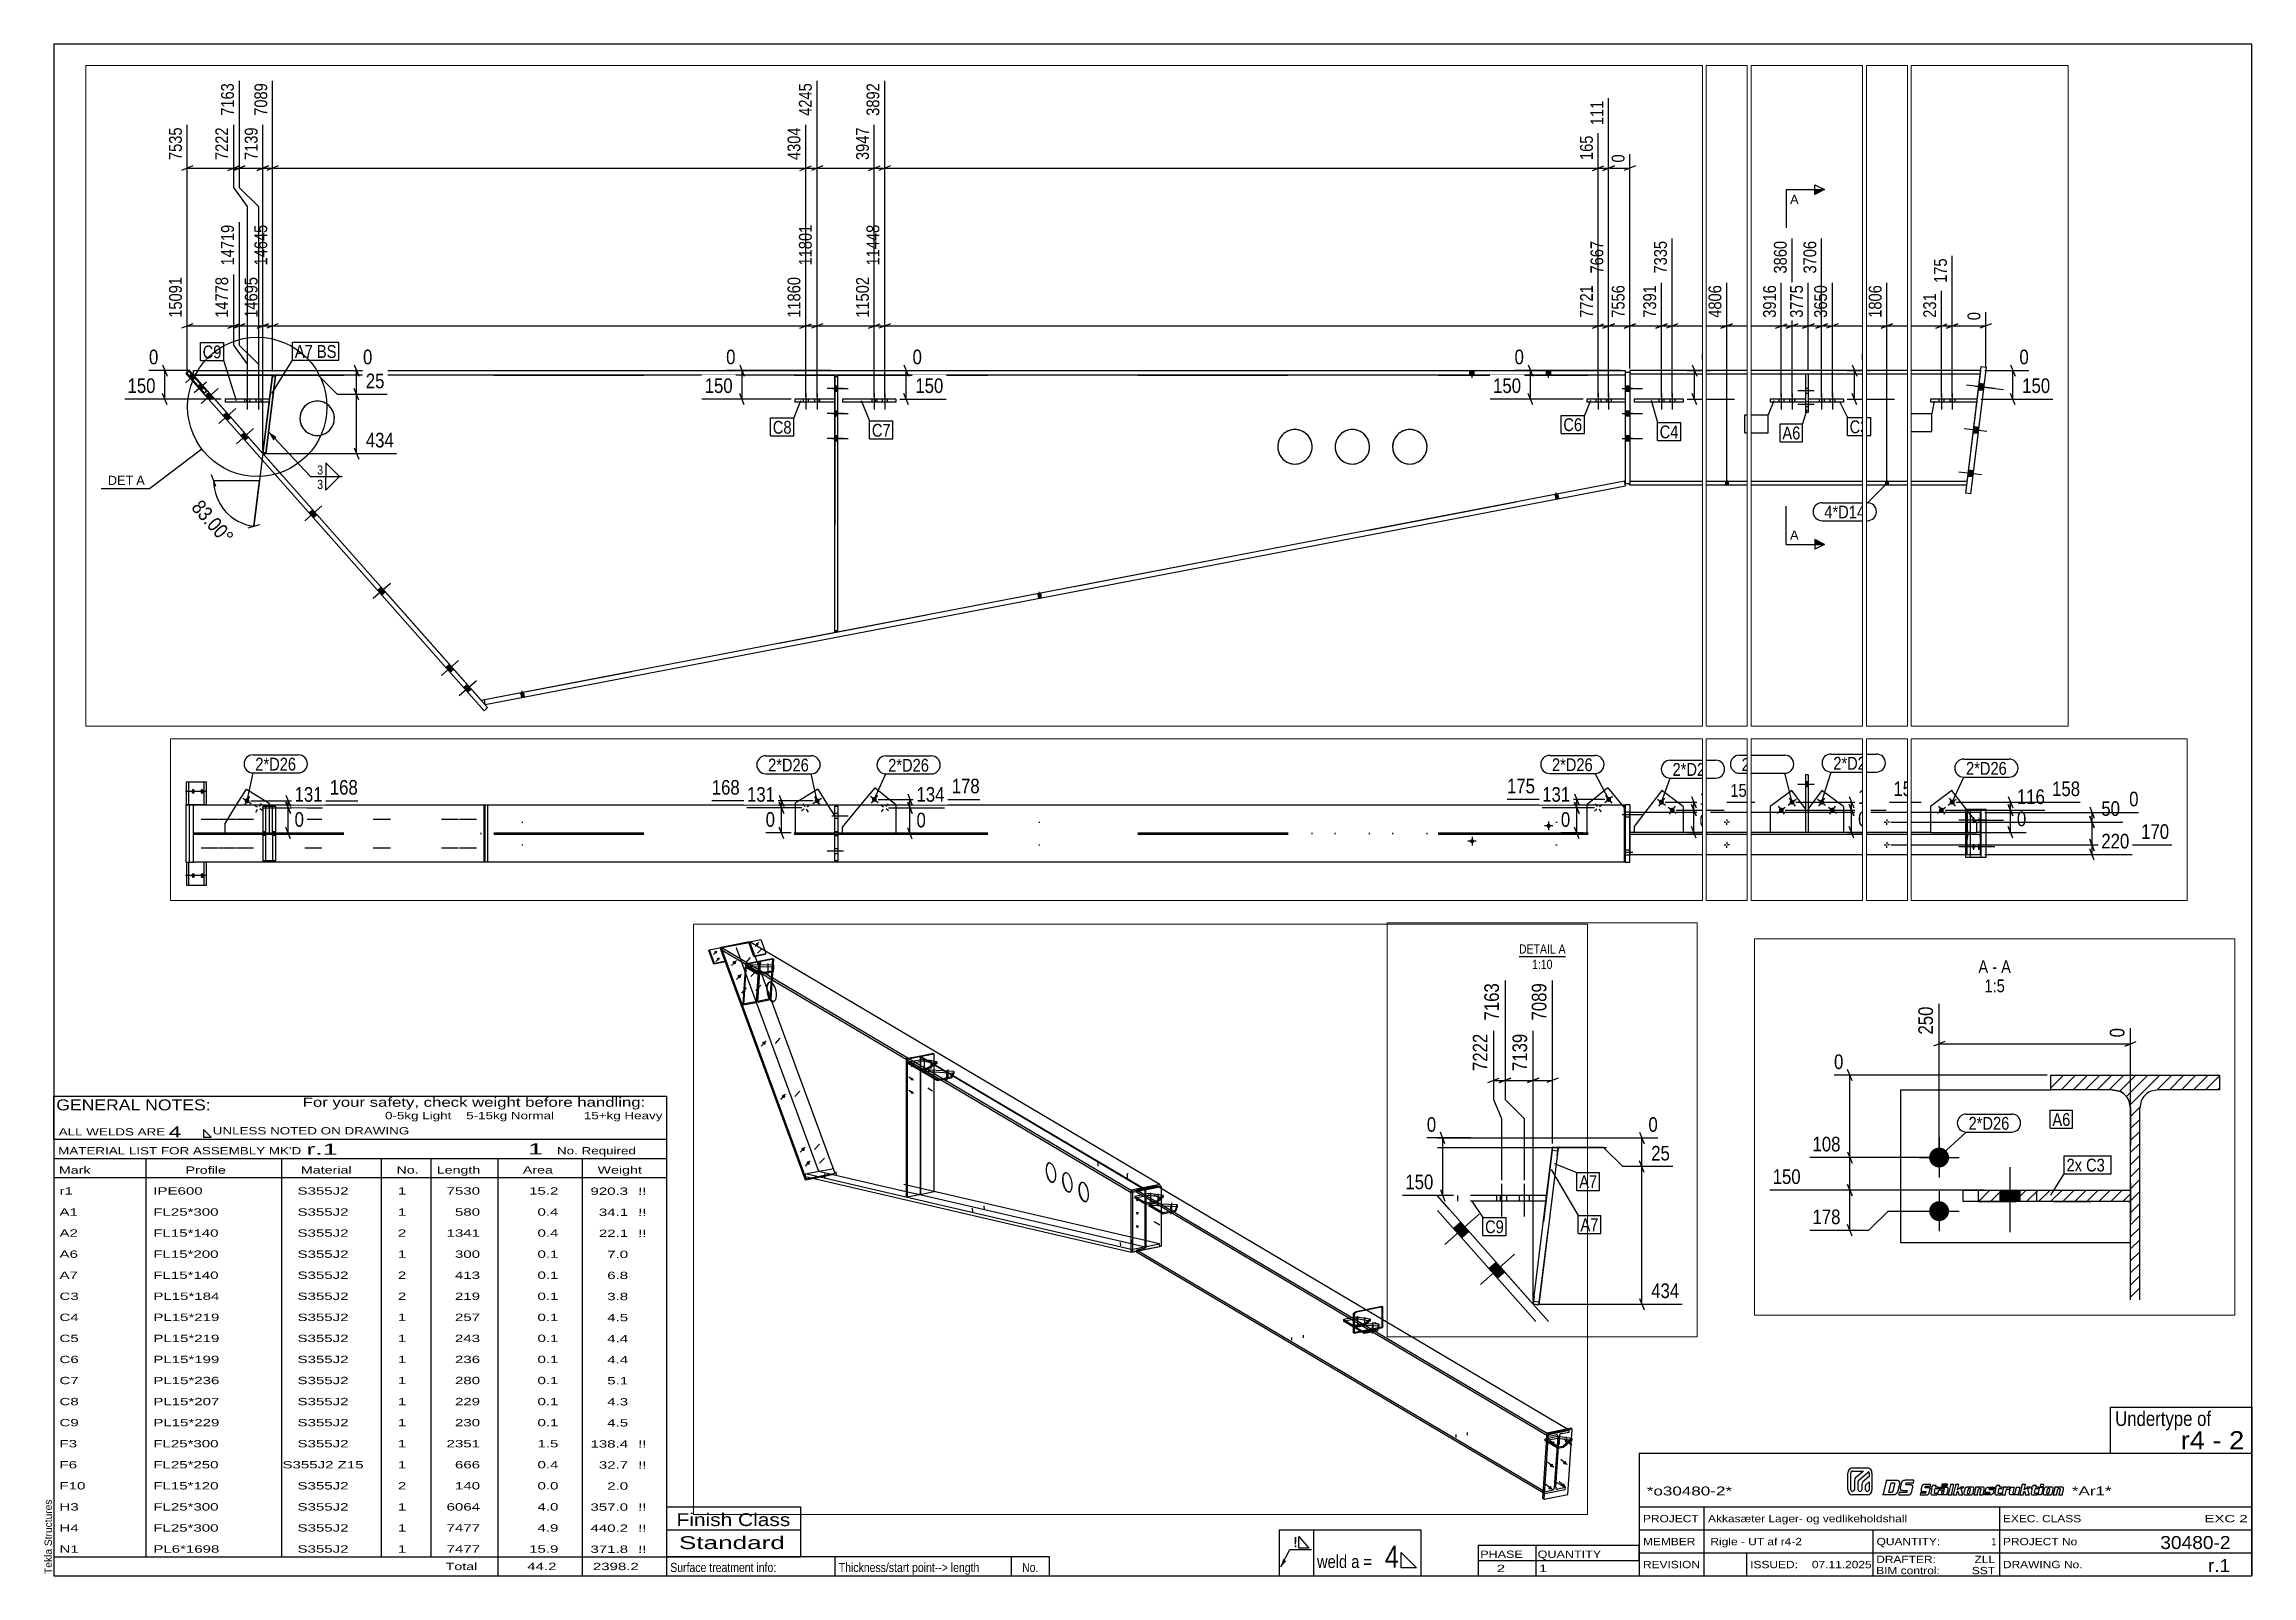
# Paper-space layout 'Layout1' of a CAD drawing. Header units: millimetres. Extents: x 2 to 579, y 5 to 405.
# The model-space entities are those that its viewports show. They can reach past a viewport. Long polylines and large blocks are cut down to what shows.
import ezdxf

# ---------------------------------------------------------------- set-up
doc = ezdxf.new("R2010")
doc.units = ezdxf.units.MM
doc.linetypes.add('DXK_LINE_DOT2', pattern=[3.9198, 1.9599, -1.9599])
for name, color, linetype in [('GRAPHICAL_OBJECTS', 7, 'Continuous'), ('MÅLSÆTNING', 7, 'Continuous'), ('STÅL', 7, 'Continuous'), ('TEKST', 7, 'Continuous')]:
    doc.layers.add(name, color=color, linetype=linetype)
doc.layers.add('Viewport layer', color=7, linetype='Continuous', plot=False)
doc.styles.add('Arial', font='ARIAL.TTF', dxfattribs={"height": 0.2})
doc.styles.add('Arial Narrow', font='ARIALN.TTF', dxfattribs={"height": 0.2})
doc.styles.add('Arial Narrow Bold', font='ARIALNB.TTF', dxfattribs={"height": 0.2})
doc.styles.add('Arial Rounded MT Bold', font='ARLRDBD.TTF', dxfattribs={"height": 0.2})
doc.styles.add('IDAutomationHC39M', font='IDAUTOMATIONHC39M.TTF', dxfattribs={"height": 0.2})

psp = doc.layouts.get("Layout1")

# ---------------------------------------------------------------- texts
at = {"layer": 'GRAPHICAL_OBJECTS', "color": 7}
for s, height, style, width, p in [('GENERAL NOTES:', 2.8633, 'Arial Narrow', 1.4, (5.65, 126.56)), ('ALL WELDS ARE', 1.9089, 'Arial Narrow', 1.6, (6.29, 120)), ('UNLESS NOTED ON DRAWING', 1.9089, 'Arial Narrow', 1.6, (46.52, 120.28)), ("MATERIAL LIST FOR ASSEMBLY MK'D", 1.9089, 'Arial Narrow', 1.6, (6.15, 115.06)), ('r.1', 2.912, 'Arial Rounded MT Bold', 1.794707, (70.97, 114.97)), ('1', 2.91, 'Arial Rounded MT Bold', 1.794707, (128.86, 115.06)), ('No. Required', 1.9089, 'Arial Narrow', 1.6, (136.41, 115.06)), ('Mark', 1.909, 'Arial Narrow', 1.7, (6.34, 110)), ('Profile', 1.909, 'Arial Narrow', 1.7, (39.41, 110)), ('Material', 1.909, 'Arial Narrow', 1.7, (69.54, 110.06)), ('No.', 1.909, 'Arial Narrow', 1.7, (94.5, 110.06)), ('Length', 1.909, 'Arial Narrow', 1.7, (105, 110.06)), ('Area', 1.909, 'Arial Narrow', 1.7, (127.5, 110.06)), ('Weight', 1.909, 'Arial Narrow', 1.7, (147, 110.06)), ('PHASE', 1.909, 'Arial Narrow', 1.5, (377.5, 9.69)), ('QUANTITY', 1.909, 'Arial Narrow', 1.5, (392.5, 9.69))]:
    psp.add_text(s, height=height, dxfattribs=dict(at, style=style, width=width)).set_placement(p)
at = {"layer": 'GRAPHICAL_OBJECTS', "color": 7, "linetype": 'Continuous'}
for s, height, style, width, p in [('For your safety, check weight before handling:  ', 2.3861, 'Arial Narrow', 1.6, (70, 127.5)), ('4', 2.86, 'Arial Narrow', 1.794707, (35, 119.5)), ('0-5kg Light    5-15kg Normal        15+kg Heavy', 1.9089, 'Arial Narrow', 1.6, (91.5, 124.25)), ('r1', 1.909, 'Arial Narrow', 1.794707, (6.5, 104.56)), ('IPE600', 1.909, 'Arial Narrow', 1.794707, (31, 104.56)), ('S355J2', 1.909, 'Arial Narrow', 1.794707, (68.66, 104.56)), ('1', 1.91, 'Arial Narrow', 1.794707, (94.86, 104.56)), ('7530', 1.909, 'Arial Narrow', 1.794707, (107.58, 104.56)), ('15.2', 1.909, 'Arial Narrow', 1.794707, (129.13, 104.56)), ('920.3', 1.909, 'Arial Narrow', 1.794707, (145.15, 104.5)), ('!!', 1.909, 'Arial Narrow', 1.794707, (157.6, 104.5)), ('A1', 1.909, 'Arial Narrow', 1.794707, (6.5, 99.06)), ('FL25*300', 1.909, 'Arial Narrow', 1.794707, (31, 99.06)), ('S355J2', 1.909, 'Arial Narrow', 1.794707, (68.66, 99.06)), ('1', 1.91, 'Arial Narrow', 1.794707, (94.86, 99.06)), ('580', 1.909, 'Arial Narrow', 1.794707, (109.77, 99.06)), ('0.4', 1.909, 'Arial Narrow', 1.794707, (131.32, 99.06)), ('34.1', 1.909, 'Arial Narrow', 1.794707, (147.34, 99)), ('!!', 1.909, 'Arial Narrow', 1.794707, (157.6, 99)), ('A2', 1.909, 'Arial Narrow', 1.794707, (6.5, 93.56)), ('FL15*140', 1.909, 'Arial Narrow', 1.794707, (31, 93.56)), ('S355J2', 1.909, 'Arial Narrow', 1.794707, (68.66, 93.56)), ('2', 1.91, 'Arial Narrow', 1.794707, (94.86, 93.56)), ('1341', 1.909, 'Arial Narrow', 1.794707, (107.58, 93.56)), ('0.4', 1.909, 'Arial Narrow', 1.794707, (131.32, 93.56)), ('22.1', 1.909, 'Arial Narrow', 1.794707, (147.34, 93.5)), ('!!', 1.909, 'Arial Narrow', 1.794707, (157.6, 93.5)), ('A6', 1.909, 'Arial Narrow', 1.794707, (6.5, 88.06)), ('FL15*200', 1.909, 'Arial Narrow', 1.794707, (31, 88.06)), ('S355J2', 1.909, 'Arial Narrow', 1.794707, (68.66, 88.06)), ('1', 1.91, 'Arial Narrow', 1.794707, (94.86, 88.06)), ('300', 1.909, 'Arial Narrow', 1.794707, (109.77, 88.06)), ('0.1', 1.909, 'Arial Narrow', 1.794707, (131.32, 88.06)), ('7.0', 1.909, 'Arial Narrow', 1.794707, (149.53, 88)), ('A7', 1.909, 'Arial Narrow', 1.794707, (6.5, 82.56)), ('FL15*140', 1.909, 'Arial Narrow', 1.794707, (31, 82.56)), ('S355J2', 1.909, 'Arial Narrow', 1.794707, (68.66, 82.56)), ('2', 1.91, 'Arial Narrow', 1.794707, (94.86, 82.56)), ('413', 1.909, 'Arial Narrow', 1.794707, (109.77, 82.56)), ('0.1', 1.909, 'Arial Narrow', 1.794707, (131.32, 82.56)), ('6.8', 1.909, 'Arial Narrow', 1.794707, (149.53, 82.5)), ('C3', 1.909, 'Arial Narrow', 1.794707, (6.5, 77.06)), ('PL15*184', 1.909, 'Arial Narrow', 1.794707, (31, 77.06)), ('S355J2', 1.909, 'Arial Narrow', 1.794707, (68.66, 77.06)), ('2', 1.91, 'Arial Narrow', 1.794707, (94.86, 77.06)), ('219', 1.909, 'Arial Narrow', 1.794707, (109.77, 77.06)), ('0.1', 1.909, 'Arial Narrow', 1.794707, (131.32, 77.06)), ('3.8', 1.909, 'Arial Narrow', 1.794707, (149.53, 77)), ('C4', 1.909, 'Arial Narrow', 1.794707, (6.5, 71.56)), ('PL15*219', 1.909, 'Arial Narrow', 1.794707, (31, 71.56)), ('S355J2', 1.909, 'Arial Narrow', 1.794707, (68.66, 71.56)), ('1', 1.91, 'Arial Narrow', 1.794707, (94.86, 71.56)), ('257', 1.909, 'Arial Narrow', 1.794707, (109.77, 71.56)), ('0.1', 1.909, 'Arial Narrow', 1.794707, (131.32, 71.56)), ('4.5', 1.909, 'Arial Narrow', 1.794707, (149.53, 71.5)), ('C5', 1.909, 'Arial Narrow', 1.794707, (6.5, 66.06)), ('PL15*219', 1.909, 'Arial Narrow', 1.794707, (31, 66.06)), ('S355J2', 1.909, 'Arial Narrow', 1.794707, (68.66, 66.06)), ('1', 1.91, 'Arial Narrow', 1.794707, (94.86, 66.06)), ('243', 1.909, 'Arial Narrow', 1.794707, (109.77, 66.06)), ('0.1', 1.909, 'Arial Narrow', 1.794707, (131.32, 66.06)), ('4.4', 1.909, 'Arial Narrow', 1.794707, (149.53, 66)), ('C6', 1.909, 'Arial Narrow', 1.794707, (6.5, 60.56)), ('PL15*199', 1.909, 'Arial Narrow', 1.794707, (31, 60.56)), ('S355J2', 1.909, 'Arial Narrow', 1.794707, (68.66, 60.56)), ('1', 1.91, 'Arial Narrow', 1.794707, (94.86, 60.56)), ('236', 1.909, 'Arial Narrow', 1.794707, (109.77, 60.56)), ('0.1', 1.909, 'Arial Narrow', 1.794707, (131.32, 60.56)), ('4.4', 1.909, 'Arial Narrow', 1.794707, (149.53, 60.5)), ('C7', 1.909, 'Arial Narrow', 1.794707, (6.5, 55.06)), ('PL15*236', 1.909, 'Arial Narrow', 1.794707, (31, 55.06)), ('S355J2', 1.909, 'Arial Narrow', 1.794707, (68.66, 55.06)), ('1', 1.91, 'Arial Narrow', 1.794707, (94.86, 55.06)), ('280', 1.909, 'Arial Narrow', 1.794707, (109.77, 55.06)), ('0.1', 1.909, 'Arial Narrow', 1.794707, (131.32, 55.06)), ('5.1', 1.909, 'Arial Narrow', 1.794707, (149.53, 55)), ('C8', 1.909, 'Arial Narrow', 1.794707, (6.5, 49.56)), ('PL15*207', 1.909, 'Arial Narrow', 1.794707, (31, 49.56)), ('S355J2', 1.909, 'Arial Narrow', 1.794707, (68.66, 49.56)), ('1', 1.91, 'Arial Narrow', 1.794707, (94.86, 49.56)), ('229', 1.909, 'Arial Narrow', 1.794707, (109.77, 49.56)), ('0.1', 1.909, 'Arial Narrow', 1.794707, (131.32, 49.56)), ('4.3', 1.909, 'Arial Narrow', 1.794707, (149.53, 49.5)), ('C9', 1.909, 'Arial Narrow', 1.794707, (6.5, 44.06)), ('F3', 1.909, 'Arial Narrow', 1.794707, (6.5, 38.56)), ('PL15*229', 1.909, 'Arial Narrow', 1.794707, (31, 44.06)), ('FL25*300', 1.909, 'Arial Narrow', 1.794707, (31, 38.56)), ('S355J2', 1.909, 'Arial Narrow', 1.794707, (68.66, 44.06)), ('S355J2', 1.909, 'Arial Narrow', 1.794707, (68.66, 38.56)), ('1', 1.91, 'Arial Narrow', 1.794707, (94.86, 44.06)), ('1', 1.91, 'Arial Narrow', 1.794707, (94.86, 38.56)), ('2351', 1.909, 'Arial Narrow', 1.794707, (107.58, 38.56)), ('230', 1.909, 'Arial Narrow', 1.794707, (109.77, 44.06)), ('0.1', 1.909, 'Arial Narrow', 1.794707, (131.32, 44.06)), ('1.5', 1.909, 'Arial Narrow', 1.794707, (131.32, 38.56)), ('138.4', 1.909, 'Arial Narrow', 1.794707, (145.15, 38.5)), ('4.5', 1.909, 'Arial Narrow', 1.794707, (149.53, 44)), ('!!', 1.909, 'Arial Narrow', 1.794707, (157.6, 38.5)), ('r4 - 2', 4.772, 'Arial Narrow', 1.3, (560.43, 38.01)), ('F6', 1.909, 'Arial Narrow', 1.794707, (6.5, 33.06)), ('FL25*250', 1.909, 'Arial Narrow', 1.794707, (31, 33.06)), ('S355J2 Z15', 1.909, 'Arial Narrow', 1.794707, (64.73, 33.06)), ('1', 1.91, 'Arial Narrow', 1.794707, (94.86, 33.06)), ('666', 1.909, 'Arial Narrow', 1.794707, (109.77, 33.06)), ('0.4', 1.909, 'Arial Narrow', 1.794707, (131.32, 33.06)), ('32.7', 1.909, 'Arial Narrow', 1.794707, (147.34, 33)), ('!!', 1.909, 'Arial Narrow', 1.794707, (157.6, 33)), ('F10', 1.909, 'Arial Narrow', 1.794707, (6.5, 27.56)), ('FL15*120', 1.909, 'Arial Narrow', 1.794707, (31, 27.56)), ('S355J2', 1.909, 'Arial Narrow', 1.794707, (68.66, 27.56)), ('2', 1.91, 'Arial Narrow', 1.794707, (94.86, 27.56)), ('140', 1.909, 'Arial Narrow', 1.794707, (109.77, 27.56)), ('0.0', 1.909, 'Arial Narrow', 1.794707, (131.32, 27.56)), ('2.0', 1.909, 'Arial Narrow', 1.794707, (149.53, 27.5)), ('H3', 1.909, 'Arial Narrow', 1.794707, (6.5, 22.06)), ('FL25*300', 1.909, 'Arial Narrow', 1.794707, (31, 22.06)), ('S355J2', 1.909, 'Arial Narrow', 1.794707, (68.66, 22.06)), ('1', 1.91, 'Arial Narrow', 1.794707, (94.86, 22.06)), ('6064', 1.909, 'Arial Narrow', 1.794707, (107.58, 22.06)), ('4.0', 1.909, 'Arial Narrow', 1.794707, (131.32, 22.06)), ('357.0', 1.909, 'Arial Narrow', 1.794707, (145.15, 22)), ('!!', 1.909, 'Arial Narrow', 1.794707, (157.6, 22)), ('*o30480-2*', 2.333, 'IDAutomationHC39M', 1.425378, (421, 26)), ('*Ar1*', 2.333, 'IDAutomationHC39M', 1.425378, (532, 26.01)), ('H4', 1.909, 'Arial Narrow', 1.794707, (6.5, 16.56)), ('FL25*300', 1.909, 'Arial Narrow', 1.794707, (31, 16.56)), ('S355J2', 1.909, 'Arial Narrow', 1.794707, (68.66, 16.56)), ('1', 1.91, 'Arial Narrow', 1.794707, (94.86, 16.56)), ('7477', 1.909, 'Arial Narrow', 1.794707, (107.58, 16.56)), ('4.9', 1.909, 'Arial Narrow', 1.794707, (131.32, 16.56)), ('440.2', 1.909, 'Arial Narrow', 1.794707, (145.15, 16.5)), ('!!', 1.909, 'Arial Narrow', 1.794707, (157.6, 16.5)), ('Finish Class', 3.3405, 'Arial Narrow', 1.425378, (167.62, 18)), ('PROJECT', 1.909, 'Arial Narrow', 1.425378, (420, 19)), ('Akkasæter Lager- og vedlikeholdshall', 1.9089, 'Arial Narrow', 1.425378, (437, 19)), ('EXEC. CLASS', 1.9089, 'Arial Narrow', 1.425378, (514, 19)), ('EXC 2', 1.909, 'Arial Narrow', 1.780292, (566.64, 19)), ('N1', 1.909, 'Arial Narrow', 1.794707, (6.5, 11.06)), ('PL6*1698', 1.909, 'Arial Narrow', 1.794707, (31, 11.06)), ('S355J2', 1.909, 'Arial Narrow', 1.794707, (68.66, 11.06)), ('1', 1.91, 'Arial Narrow', 1.794707, (94.86, 11.06)), ('7477', 1.909, 'Arial Narrow', 1.794707, (107.58, 11.06)), ('15.9', 1.909, 'Arial Narrow', 1.794707, (129.13, 11.06)), ('371.8', 1.909, 'Arial Narrow', 1.794707, (145.15, 11)), ('!!', 1.909, 'Arial Narrow', 1.794707, (157.6, 11)), ('Standard', 3.34, 'Arial Narrow', 1.780292, (168.26, 12)), ('MEMBER', 1.909, 'Arial Narrow', 1.425378, (420, 13)), ('Rigle - UT af r4-2', 1.9089, 'Arial Narrow', 1.42538, (437.61, 13)), ('QUANTITY:', 1.909, 'Arial Narrow', 1.425378, (481, 13)), ('PROJECT No', 1.909, 'Arial Narrow', 1.425378, (514, 13)), ('30480-2', 3.397, 'Arial Rounded MT Bold', 1.1, (555.09, 12)), ('Total', 1.909, 'Arial Narrow', 1.7, (107.33, 6.5)), ('44.2', 1.909, 'Arial Narrow', 1.794707, (128.64, 6.5)), ('2398.2', 1.909, 'Arial Narrow', 1.794707, (145.77, 6.5)), ('2', 1.91, 'Arial Narrow', 1.794707, (381.82, 6)), ('1', 1.91, 'Arial Narrow', 1.794707, (392.86, 6)), ('REVISION', 1.909, 'Arial Narrow', 1.425378, (420, 7)), ('ISSUED:', 1.909, 'Arial Narrow', 1.425378, (448, 7)), ('07.11.2025', 1.909, 'Arial Narrow', 1.425378, (464.11, 7)), ('DRAFTER:', 1.909, 'Arial Narrow', 1.425378, (480.91, 8.35)), ('BIM control:', 1.9089, 'Arial Narrow', 1.425378, (480.9, 5.44)), ('SST', 1.909, 'Arial Narrow', 1.425378, (505.88, 5.43)), ('ZLL', 1.909, 'Arial Narrow', 1.425378, (506.58, 8.35)), ('DRAWING No.', 1.9089, 'Arial Narrow', 1.425378, (514, 7)), ('r.1', 3.397, 'Arial Rounded MT Bold', 1.1, (567.54, 6))]:
    psp.add_text(s, height=height, dxfattribs=dict(at, style=style, width=width)).set_placement(p)
at = {"layer": 'GRAPHICAL_OBJECTS', "color": 7, "linetype": 'Continuous', "style": 'Arial Narrow'}
for s, height, p in [('Undertype of ', 3.8177, (543.31, 44.14)), ('4', 5.73, (352.61, 7.11)), ('1', 1.91, (511.03, 13)), ('Surface treatment info:', 2.3861, (166, 6)), ('Thickness/start point--> length', 2.3861, (210, 6)), ('weld a =', 3.34, (334.88, 7.06))]:
    psp.add_text(s, height=height, dxfattribs=at).set_placement(p)
at = {"layer": 'GRAPHICAL_OBJECTS', "color": 174, "linetype": 'Continuous', "style": 'Arial'}
psp.add_text('Tekla Structures', height=1.9102, rotation=90, dxfattribs=at).set_placement((4.5, 5.5))
at = {"layer": 'GRAPHICAL_OBJECTS', "color": 2, "linetype": 'Continuous', "style": 'Arial Narrow Bold', "width": 0.99921}
psp.add_text('!', height=2.73, dxfattribs=at).set_placement((328.73, 12.42))
at = {"layer": 'GRAPHICAL_OBJECTS', "color": 7, "style": 'Arial Narrow'}
psp.add_text('No.', height=2.386, dxfattribs=at).set_placement((257.87, 6))

msp = doc.modelspace()

# ---------------------------------------------------------------- hatches: boundary and pattern name
at = {"layer": 'STÅL', "linetype": 'Continuous'}
for color, points in [(96, [(61540.5, 5205.7), (61538.7, 5207.7), (61537.3, 5210), (61536.3, 5212.4), (61535.9, 5214.9), (61536, 5217.3), (61536.6, 5219.6), (61537.7, 5221.6), (61539.2, 5223.3), (61541.2, 5224.5), (61543.4, 5225.3), (61545.8, 5225.5), (61548.3, 5225.3), (61550.8, 5224.5), (61553.2, 5223.2), (61555.3, 5221.6), (61557.1, 5219.5), (61558.6, 5217.3), (61559.5, 5214.8), (61559.9, 5212.3), (61559.8, 5209.9), (61559.2, 5207.6), (61558.1, 5205.6), (61556.6, 5204), (61554.7, 5202.7), (61552.4, 5202), (61550, 5201.7), (61547.5, 5202), (61545, 5202.8), (61542.6, 5204)]), (96, [(61159.9, 5130.9), (61158, 5132.9), (61156.6, 5135.2), (61155.7, 5137.6), (61155.3, 5140.1), (61155.3, 5142.5), (61156, 5144.8), (61157.1, 5146.8), (61158.6, 5148.5), (61160.5, 5149.7), (61162.8, 5150.5), (61165.2, 5150.7), (61167.7, 5150.5), (61170.2, 5149.7), (61172.6, 5148.4), (61174.7, 5146.8), (61176.5, 5144.7), (61177.9, 5142.5), (61178.9, 5140), (61179.3, 5137.5), (61179.2, 5135.1), (61178.6, 5132.8), (61177.5, 5130.8), (61175.9, 5129.2), (61174, 5127.9), (61171.8, 5127.2), (61169.4, 5126.9), (61166.9, 5127.2), (61164.4, 5128), (61162, 5129.2)]), (96, [(61183, 5067.9), (61181.2, 5069.9), (61179.8, 5072.2), (61178.9, 5074.6), (61178.4, 5077.1), (61178.5, 5079.5), (61179.1, 5081.8), (61180.2, 5083.8), (61181.8, 5085.5), (61183.7, 5086.7), (61186, 5087.5), (61188.4, 5087.7), (61190.9, 5087.5), (61193.4, 5086.7), (61195.8, 5085.4), (61197.9, 5083.8), (61199.7, 5081.7), (61201.1, 5079.5), (61202.1, 5077), (61202.5, 5074.5), (61202.4, 5072.1), (61201.8, 5069.8), (61200.7, 5067.8), (61199.1, 5066.2), (61197.2, 5064.9), (61195, 5064.2), (61192.6, 5063.9), (61190.1, 5064.2), (61187.6, 5065), (61185.2, 5066.2)]), (96, [(61329.5, 5033.9), (61327.2, 5036.4), (61325.4, 5039.3), (61324.2, 5042.4), (61323.7, 5045.6), (61323.8, 5048.7), (61324.6, 5051.5), (61326, 5054.1), (61327.9, 5056.2), (61330.4, 5057.8), (61333.2, 5058.7), (61336.3, 5059.1), (61339.5, 5058.7), (61342.6, 5057.7), (61345.6, 5056.1), (61348.4, 5054), (61350.7, 5051.5), (61352.4, 5048.6), (61353.6, 5045.5), (61354.2, 5042.3), (61354.1, 5039.2), (61353.3, 5036.3), (61351.9, 5033.8), (61349.9, 5031.7), (61347.5, 5030.1), (61344.7, 5029.1), (61341.6, 5028.8), (61338.4, 5029.2), (61335.2, 5030.2), (61332.2, 5031.7)]), (96, [(61375.9, 4907.9), (61373.6, 4910.4), (61371.8, 4913.3), (61370.6, 4916.4), (61370.1, 4919.6), (61370.2, 4922.6), (61370.9, 4925.5), (61372.3, 4928.1), (61374.3, 4930.2), (61376.8, 4931.8), (61379.6, 4932.7), (61382.7, 4933.1), (61385.9, 4932.7), (61389, 4931.7), (61392, 4930.1), (61394.7, 4928), (61397, 4925.5), (61398.8, 4922.6), (61400, 4919.5), (61400.6, 4916.3), (61400.5, 4913.2), (61399.7, 4910.3), (61398.3, 4907.8), (61396.3, 4905.7), (61393.9, 4904.1), (61391, 4903.1), (61388, 4902.8), (61384.8, 4903.2), (61381.6, 4904.1), (61378.6, 4905.7)]), (96, [(61600.5, 4297.6), (61598.2, 4300.2), (61596.4, 4303.1), (61595.2, 4306.2), (61594.7, 4309.3), (61594.8, 4312.4), (61595.6, 4315.3), (61597, 4317.8), (61598.9, 4320), (61601.4, 4321.5), (61604.2, 4322.5), (61607.3, 4322.8), (61610.5, 4322.5), (61613.6, 4321.5), (61616.7, 4319.9), (61619.4, 4317.8), (61621.7, 4315.2), (61623.5, 4312.3), (61624.7, 4309.2), (61625.2, 4306.1), (61625.1, 4303), (61624.3, 4300.1), (61622.9, 4297.5), (61621, 4295.4), (61618.5, 4293.9), (61615.7, 4292.9), (61612.6, 4292.6), (61609.4, 4292.9), (61606.2, 4293.9), (61603.2, 4295.5)]), (96, [(62951, 4107), (62952.6, 4109.2), (62954.5, 4111.1), (62956.6, 4112.6), (62958.9, 4113.6), (62961.3, 4114), (62963.6, 4113.9), (62965.7, 4113.3), (62967.6, 4112.2), (62969.2, 4110.6), (62970.4, 4108.6), (62971.1, 4106.3), (62971.3, 4103.9), (62971.1, 4101.3), (62970.4, 4098.7), (62969.2, 4096.2), (62967.6, 4094), (62965.7, 4092.2), (62963.6, 4090.7), (62961.3, 4089.7), (62958.9, 4089.3), (62956.6, 4089.3), (62954.4, 4090), (62952.5, 4091.1), (62951, 4092.7), (62949.8, 4094.6), (62949.1, 4096.9), (62948.8, 4099.4), (62949.1, 4102), (62949.8, 4104.6)]), (96, [(62951, 3984.9), (62952.6, 3987.1), (62954.5, 3989), (62956.6, 3990.4), (62958.9, 3991.4), (62961.3, 3991.9), (62963.6, 3991.8), (62965.7, 3991.2), (62967.6, 3990), (62969.2, 3988.5), (62970.4, 3986.5), (62971.1, 3984.2), (62971.3, 3981.7), (62971.1, 3979.1), (62970.4, 3976.5), (62969.2, 3974.1), (62967.6, 3971.9), (62965.7, 3970), (62963.6, 3968.5), (62961.3, 3967.6), (62958.9, 3967.1), (62956.6, 3967.2), (62954.4, 3967.8), (62952.5, 3968.9), (62951, 3970.5), (62949.8, 3972.5), (62949.1, 3974.8), (62948.8, 3977.3), (62949.1, 3979.9), (62949.8, 3982.4)]), (96, [(62951, 3862.7), (62952.6, 3864.9), (62954.5, 3866.8), (62956.6, 3868.3), (62958.9, 3869.2), (62961.3, 3869.7), (62963.6, 3869.6), (62965.7, 3869), (62967.6, 3867.9), (62969.2, 3866.3), (62970.4, 3864.3), (62971.1, 3862), (62971.3, 3859.5), (62971.1, 3856.9), (62970.4, 3854.4), (62969.2, 3851.9), (62967.6, 3849.7), (62965.7, 3847.8), (62963.6, 3846.4), (62961.3, 3845.4), (62958.9, 3844.9), (62956.6, 3845), (62954.4, 3845.6), (62952.5, 3846.8), (62951, 3848.3), (62949.8, 3850.3), (62949.1, 3852.6), (62948.8, 3855.1), (62949.1, 3857.7), (62949.8, 3860.3)]), (96, [(61779.4, 3811.6), (61777.1, 3814.1), (61775.3, 3817), (61774.1, 3820.1), (61773.6, 3823.3), (61773.7, 3826.4), (61774.5, 3829.3), (61775.9, 3831.8), (61777.8, 3833.9), (61780.3, 3835.5), (61783.1, 3836.5), (61786.2, 3836.8), (61789.4, 3836.4), (61792.6, 3835.5), (61795.6, 3833.9), (61798.3, 3831.7), (61800.6, 3829.2), (61802.4, 3826.3), (61803.6, 3823.2), (61804.1, 3820), (61804, 3817), (61803.2, 3814.1), (61801.8, 3811.5), (61799.9, 3809.4), (61797.4, 3807.8), (61794.6, 3806.9), (61791.5, 3806.6), (61788.3, 3806.9), (61785.2, 3807.9), (61782.1, 3809.5)]), (96, [(61957.7, 3327.4), (61955.4, 3329.9), (61953.6, 3332.8), (61952.4, 3335.9), (61951.8, 3339.1), (61951.9, 3342.2), (61952.7, 3345), (61954.1, 3347.6), (61956.1, 3349.7), (61958.5, 3351.3), (61961.4, 3352.2), (61964.4, 3352.6), (61967.6, 3352.2), (61970.8, 3351.2), (61973.8, 3349.6), (61976.5, 3347.5), (61978.8, 3345), (61980.6, 3342.1), (61981.8, 3339), (61982.4, 3335.8), (61982.2, 3332.7), (61981.5, 3329.8), (61980.1, 3327.3), (61978.1, 3325.2), (61975.7, 3323.6), (61972.8, 3322.6), (61969.8, 3322.3), (61966.6, 3322.7), (61963.4, 3323.6), (61960.4, 3325.2)]), (96, [(62004.1, 3201.3), (62001.8, 3203.9), (62000, 3206.8), (61998.8, 3209.9), (61998.2, 3213.1), (61998.3, 3216.1), (61999.1, 3219), (62000.5, 3221.6), (62002.5, 3223.7), (62004.9, 3225.3), (62007.7, 3226.2), (62010.8, 3226.5), (62014, 3226.2), (62017.2, 3225.2), (62020.2, 3223.6), (62022.9, 3221.5), (62025.2, 3218.9), (62027, 3216.1), (62028.2, 3213), (62028.7, 3209.8), (62028.6, 3206.7), (62027.9, 3203.8), (62026.5, 3201.3), (62024.5, 3199.2), (62022, 3197.6), (62019.2, 3196.6), (62016.1, 3196.3), (62012.9, 3196.7), (62009.8, 3197.6), (62006.8, 3199.2)]), (96, [(64662.5, 3214.9), (64660.3, 3215), (64658.1, 3215.2), (64656.1, 3215.6), (64654.4, 3216.1), (64653, 3216.8), (64652.1, 3217.5), (64651.6, 3218.2), (64651.6, 3219), (64652.1, 3219.8), (64653, 3220.5), (64654.4, 3221.2), (64656.1, 3221.7), (64658.1, 3222.1), (64660.3, 3222.3), (64662.5, 3222.4), (64664.8, 3222.3), (64667, 3222.1), (64669, 3221.7), (64670.7, 3221.2), (64672.1, 3220.5), (64673, 3219.8), (64673.5, 3219), (64673.5, 3218.2), (64673, 3217.5), (64672.1, 3216.8), (64670.7, 3216.1), (64669, 3215.6), (64667, 3215.2), (64664.8, 3215)]), (96, [(64931.8, 3110.1), (64929.5, 3110.2), (64927.3, 3110.4), (64925.4, 3110.8), (64923.6, 3111.3), (64922.3, 3112), (64921.4, 3112.7), (64920.9, 3113.4), (64920.9, 3114.2), (64921.4, 3115), (64922.3, 3115.7), (64923.6, 3116.4), (64925.4, 3116.9), (64927.3, 3117.3), (64929.5, 3117.5), (64931.8, 3117.6), (64934.1, 3117.5), (64936.3, 3117.3), (64938.3, 3116.9), (64940, 3116.4), (64941.3, 3115.7), (64942.3, 3115), (64942.8, 3114.2), (64942.8, 3113.4), (64942.3, 3112.7), (64941.3, 3112), (64940, 3111.3), (64938.3, 3110.8), (64936.3, 3110.4), (64934.1, 3110.2)]), (96, [(62164.3, 3103.2), (62162.8, 3103.1), (62161.4, 3103.1), (62160.2, 3103.1), (62159.1, 3103.1), (62158.2, 3103.3), (62157.6, 3103.5), (62157.2, 3103.7), (62157.2, 3104), (62157.5, 3104.3), (62158.1, 3104.6), (62158.9, 3104.8), (62160, 3105.1), (62161.2, 3105.4), (62162.6, 3105.6), (62164, 3105.8), (62165.5, 3105.9), (62166.9, 3105.9), (62168.2, 3105.9), (62169.3, 3105.8), (62170.1, 3105.7), (62170.7, 3105.5), (62171.1, 3105.3), (62171.1, 3105), (62170.8, 3104.7), (62170.3, 3104.4), (62169.4, 3104.1), (62168.4, 3103.9), (62167.1, 3103.6), (62165.7, 3103.4)]), (96, [(65013.7, 2880.3), (65015.2, 2882.5), (65017.2, 2884.4), (65019.3, 2885.9), (65021.6, 2886.8), (65024, 2887.3), (65026.3, 2887.2), (65028.4, 2886.6), (65030.3, 2885.5), (65031.9, 2883.9), (65033.1, 2881.9), (65033.8, 2879.6), (65034, 2877.1), (65033.8, 2874.5), (65033.1, 2872), (65031.9, 2869.5), (65030.3, 2867.3), (65028.4, 2865.4), (65026.2, 2864), (65023.9, 2863), (65021.6, 2862.5), (65019.3, 2862.6), (65017.1, 2863.2), (65015.2, 2864.4), (65013.7, 2866), (65012.5, 2867.9), (65011.8, 2870.2), (65011.5, 2872.7), (65011.8, 2875.3), (65012.5, 2877.9)]), (96, [(63514.7, 2790), (63513.2, 2789.9), (63511.8, 2789.8), (63510.5, 2789.8), (63509.4, 2789.9), (63508.6, 2790), (63508, 2790.2), (63507.6, 2790.5), (63507.6, 2790.7), (63507.9, 2791), (63508.4, 2791.3), (63509.3, 2791.6), (63510.4, 2791.9), (63511.6, 2792.2), (63513, 2792.4), (63514.4, 2792.5), (63515.9, 2792.7), (63517.3, 2792.7), (63518.5, 2792.7), (63519.6, 2792.6), (63520.5, 2792.5), (63521.1, 2792.3), (63521.5, 2792.1), (63521.5, 2791.8), (63521.2, 2791.5), (63520.6, 2791.2), (63519.8, 2790.9), (63518.7, 2790.6), (63517.5, 2790.4), (63516.1, 2790.2)]), (96, [(65013.7, 2758.2), (65015.2, 2760.4), (65017.2, 2762.2), (65019.3, 2763.7), (65021.6, 2764.7), (65024, 2765.1), (65026.3, 2765.1), (65028.4, 2764.5), (65030.3, 2763.3), (65031.9, 2761.7), (65033.1, 2759.8), (65033.8, 2757.5), (65034, 2755), (65033.8, 2752.4), (65033.1, 2749.8), (65031.9, 2747.4), (65030.3, 2745.2), (65028.4, 2743.3), (65026.2, 2741.8), (65023.9, 2740.8), (65021.6, 2740.4), (65019.3, 2740.5), (65017.1, 2741.1), (65015.2, 2742.2), (65013.7, 2743.8), (65012.5, 2745.8), (65011.8, 2748.1), (65011.5, 2750.6), (65011.8, 2753.1), (65012.5, 2755.7)]), (96, [(65013.7, 2636), (65015.2, 2638.2), (65017.2, 2640.1), (65019.3, 2641.5), (65021.6, 2642.5), (65024, 2643), (65026.3, 2642.9), (65028.4, 2642.3), (65030.3, 2641.2), (65031.9, 2639.6), (65033.1, 2637.6), (65033.8, 2635.3), (65034, 2632.8), (65033.8, 2630.2), (65033.1, 2627.7), (65031.9, 2625.2), (65030.3, 2623), (65028.4, 2621.1), (65026.2, 2619.7), (65023.9, 2618.7), (65021.6, 2618.2), (65019.3, 2618.3), (65017.1, 2618.9), (65015.2, 2620), (65013.7, 2621.6), (65012.5, 2623.6), (65011.8, 2625.9), (65011.5, 2628.4), (65011.8, 2631), (65012.5, 2633.6)]), (96, [(64865.1, 2476.8), (64863.6, 2476.7), (64862.2, 2476.6), (64860.9, 2476.6), (64859.8, 2476.7), (64859, 2476.8), (64858.3, 2477), (64858, 2477.2), (64858, 2477.5), (64858.3, 2477.8), (64858.8, 2478.1), (64859.7, 2478.4), (64860.7, 2478.7), (64862, 2478.9), (64863.4, 2479.1), (64864.8, 2479.3), (64866.3, 2479.4), (64867.7, 2479.5), (64868.9, 2479.5), (64870, 2479.4), (64870.9, 2479.3), (64871.5, 2479.1), (64871.9, 2478.8), (64871.9, 2478.6), (64871.6, 2478.3), (64871, 2478), (64870.2, 2477.7), (64869.1, 2477.4), (64867.9, 2477.1), (64866.5, 2476.9)]), (96, [(38915.6, 1857.4), (38893.6, 1857.4), (38893.6, 1832.4), (38915.6, 1832.4)]), (96, [(39315.6, 1857.4), (39293.6, 1857.4), (39293.6, 1832.4), (39315.6, 1832.4)]), (96, [(32205.2, 1827.4), (32222.4, 1807.9), (32233.6, 1817.9), (32216.4, 1837.3)]), (96, [(32234.5, 1818.6), (32217.2, 1838.1), (32206, 1828.1), (32223.2, 1808.7)]), (96, [(47271.9, 1753.6), (47275.9, 1786.3), (47251.1, 1789.4), (47247.1, 1756.6)]), (96, [(47271.9, 1753.6), (47275.9, 1786.3), (47251.1, 1789.4), (47247.1, 1756.6)]), (96, [(32251.6, 1775), (32268.8, 1755.5), (32280, 1765.4), (32262.8, 1784.9)]), (96, [(32280.8, 1766.2), (32263.6, 1785.7), (32252.4, 1775.7), (32269.6, 1756.2)]), (96, [(35591.5, 1749.4), (35591.5, 1775.4), (35576.5, 1775.4), (35576.5, 1749.4)]), (96, [(39704, 1775.4), (39704, 1749.4), (39729, 1749.4), (39729, 1775.4)]), (96, [(32288.4, 1725.8), (32310.2, 1701.1), (32328.9, 1717.7), (32307.1, 1742.4)]), (96, [(32288.4, 1725.8), (32310.2, 1701.1), (32328.9, 1717.7), (32307.1, 1742.4)]), (96, [(35591.5, 1619.4), (35591.5, 1645.4), (35576.5, 1645.4), (35576.5, 1619.4)]), (96, [(39704, 1645.4), (39704, 1619.4), (39729, 1619.4), (39729, 1645.4)]), (96, [(32381.1, 1621), (32403, 1596.3), (32421.7, 1612.8), (32399.8, 1637.5)]), (96, [(32381.1, 1621), (32403, 1596.3), (32421.7, 1612.8), (32399.8, 1637.5)]), (4, [(66432.4, 1608.1), (66431, 1608.2), (66429.6, 1608.3), (66428.3, 1608.6), (66427.2, 1608.9), (66426.3, 1609.3), (66425.8, 1609.8), (66425.5, 1610.3), (66425.5, 1610.8), (66425.8, 1611.3), (66426.3, 1611.7), (66427.2, 1612.1), (66428.3, 1612.5), (66429.6, 1612.7), (66431, 1612.9), (66432.4, 1612.9), (66433.9, 1612.9), (66435.3, 1612.7), (66436.5, 1612.5), (66437.6, 1612.1), (66438.5, 1611.7), (66439.1, 1611.3), (66439.4, 1610.8), (66439.4, 1610.3), (66439.1, 1609.8), (66438.5, 1609.3), (66437.6, 1608.9), (66436.5, 1608.6), (66435.3, 1608.3), (66433.9, 1608.2)]), (96, [(47223.3, 1563.1), (47219.3, 1530.3), (47244.1, 1527.3), (47248.1, 1560)]), (96, [(47223.3, 1563.1), (47219.3, 1530.3), (47244.1, 1527.3), (47248.1, 1560)]), (96, [(32473.9, 1516.1), (32495.8, 1491.4), (32514.5, 1508), (32492.6, 1532.7)]), (96, [(32473.9, 1516.1), (32495.8, 1491.4), (32514.5, 1508), (32492.6, 1532.7)]), (96, [(35591.5, 1489.4), (35591.5, 1515.4), (35576.5, 1515.4), (35576.5, 1489.4)]), (96, [(39704, 1515.4), (39704, 1489.4), (39729, 1489.4), (39729, 1515.4)]), (96, [(47195.5, 1336.8), (47191.5, 1304), (47216.3, 1301), (47220.3, 1333.7)]), (96, [(47195.5, 1336.8), (47191.5, 1304), (47216.3, 1301), (47220.3, 1333.7)]), (4, [(42472, 1257.4), (42486, 1257.4), (42486, 1276.4), (42472, 1276.4)]), (4, [(42472, 1257.4), (42486, 1257.4), (42486, 1276.4), (42472, 1276.4)]), (4, [(45472, 1257.4), (45486, 1257.4), (45486, 1276.4), (45472, 1276.4)]), (4, [(45472, 1257.4), (45486, 1257.4), (45486, 1276.4), (45472, 1276.4)]), (96, [(39341.9, 1185.5), (39355.6, 1188.1), (39350.9, 1212.7), (39337.2, 1210.1)]), (96, [(39341.9, 1185.5), (39355.6, 1188.1), (39350.9, 1212.7), (39337.2, 1210.1)]), (96, [(32830.4, 1113.2), (32852.2, 1088.5), (32871, 1105), (32849.1, 1129.7)]), (96, [(32830.4, 1113.2), (32852.2, 1088.5), (32871, 1105), (32849.1, 1129.7)]), (96, [(33188.2, 708.7), (33210.1, 684), (33228.8, 700.6), (33206.9, 725.3)]), (96, [(33188.2, 708.7), (33210.1, 684), (33228.8, 700.6), (33206.9, 725.3)]), (4, [(67932.4, 719.5), (67931, 719.6), (67929.6, 719.7), (67928.3, 720), (67927.2, 720.3), (67926.3, 720.7), (67925.8, 721.2), (67925.5, 721.7), (67925.5, 722.2), (67925.8, 722.7), (67926.3, 723.1), (67927.2, 723.5), (67928.3, 723.9), (67929.6, 724.1), (67931, 724.3), (67932.4, 724.3), (67933.9, 724.3), (67935.3, 724.1), (67936.5, 723.9), (67937.6, 723.5), (67938.5, 723.1), (67939.1, 722.7), (67939.4, 722.2), (67939.4, 721.7), (67939.1, 721.2), (67938.5, 720.7), (67937.6, 720.3), (67936.5, 720), (67935.3, 719.7), (67933.9, 719.6)]), (96, [(36641.1, 667.5), (36654.8, 670.2), (36650.1, 694.7), (36636.4, 692.1)]), (96, [(36641.1, 667.5), (36654.8, 670.2), (36650.1, 694.7), (36636.4, 692.1)]), (96, [(68811.4, 660.4), (68813.8, 662.9), (68816.6, 664.9), (68819.5, 666.4), (68822.5, 667.2), (68825.4, 667.4), (68828.2, 667), (68830.6, 665.9), (68832.7, 664.2), (68834.2, 662), (68835.2, 659.4), (68835.5, 656.5), (68835.3, 653.4), (68834.4, 650.2), (68832.9, 647.2), (68831, 644.4), (68828.6, 641.9), (68825.9, 639.9), (68822.9, 638.4), (68819.9, 637.6), (68817, 637.3), (68814.3, 637.8), (68811.8, 638.9), (68809.8, 640.6), (68808.2, 642.8), (68807.2, 645.4), (68806.9, 648.3), (68807.2, 651.4), (68808, 654.6), (68809.5, 657.6)]), (96, [(68932.7, 684.4), (68935.1, 686.8), (68937.8, 688.9), (68940.7, 690.3), (68943.7, 691.2), (68946.7, 691.4), (68949.4, 690.9), (68951.9, 689.8), (68953.9, 688.2), (68955.4, 686), (68956.4, 683.4), (68956.8, 680.4), (68956.5, 677.3), (68955.6, 674.2), (68954.2, 671.1), (68952.2, 668.3), (68949.8, 665.8), (68947.1, 663.8), (68944.2, 662.3), (68941.2, 661.5), (68938.3, 661.3), (68935.5, 661.7), (68933, 662.8), (68931, 664.5), (68929.5, 666.7), (68928.5, 669.3), (68928.1, 672.2), (68928.4, 675.3), (68929.3, 678.5), (68930.7, 681.5)]), (96, [(11402.6, 593), (11402.6, 619), (11387.6, 619), (11387.6, 593)]), (96, [(11402.6, 593), (11402.6, 619), (11387.6, 619), (11387.6, 593)]), (96, [(109.8, 570), (109.9, 572.7), (110.5, 575.3), (111.4, 577.6), (112.6, 579.7), (114.1, 581.3), (115.7, 582.4), (117.5, 582.9), (119.3, 582.9), (121, 582.4), (122.7, 581.3), (124.1, 579.7), (125.3, 577.6), (126.2, 575.3), (126.8, 572.7), (127, 570), (126.8, 567.3), (126.2, 564.7), (125.3, 562.4), (124.1, 560.3), (122.7, 558.7), (121, 557.6), (119.3, 557.1), (117.5, 557.1), (115.7, 557.6), (114.1, 558.7), (112.6, 560.3), (111.4, 562.4), (110.5, 564.7), (109.9, 567.3)]), (96, [(156.1, 570), (156.3, 572.7), (156.9, 575.3), (157.8, 577.6), (159, 579.7), (160.5, 581.3), (162.1, 582.4), (163.9, 582.9), (165.7, 582.9), (167.4, 582.4), (169.1, 581.3), (170.5, 579.7), (171.7, 577.6), (172.6, 575.3), (173.2, 572.7), (173.4, 570), (173.2, 567.3), (172.6, 564.7), (171.7, 562.4), (170.5, 560.3), (169.1, 558.7), (167.4, 557.6), (165.7, 557.1), (163.9, 557.1), (162.1, 557.6), (160.5, 558.7), (159, 560.3), (157.8, 562.4), (156.9, 564.7), (156.3, 567.3)]), (96, [(410.9, 514, -1), (388.9, 527.8, -1)]), (96, [(3388.4, 527.8, -1), (3366.3, 514, -1)]), (96, [(3685.9, 519.7, -1), (3665.7, 536, -1)]), (96, [(7521.5, 536, -1), (7501.3, 519.7, -1)]), (96, [(7797.4, 505.8, -1), (7776.4, 521.3, -1)]), (96, [(11328.5, 521.3, -1), (11307.5, 505.8, -1)]), (96, [(11482.6, 505.8, -1), (11461.7, 521.3, -1)]), (96, [(15013.7, 521.3, -1), (14992.8, 505.8, -1)]), (96, [(7853.7, 464.3, -1), (7832.8, 479.7, -1)]), (96, [(11272.1, 479.7, -1), (11251.2, 464.3, -1)]), (96, [(11538.9, 464.3, -1), (11518, 479.7, -1)]), (96, [(14957.4, 479.7, -1), (14936.4, 464.3, -1)]), (96, [(68797.6, 456), (68800, 458.5), (68802.7, 460.5), (68805.6, 462), (68808.6, 462.8), (68811.5, 463), (68814.3, 462.6), (68816.7, 461.5), (68818.8, 459.8), (68820.3, 457.6), (68821.3, 455), (68821.6, 452.1), (68821.4, 449), (68820.5, 445.8), (68819, 442.8), (68817.1, 439.9), (68814.7, 437.5), (68812, 435.5), (68809, 434), (68806.1, 433.1), (68803.1, 432.9), (68800.4, 433.4), (68797.9, 434.5), (68795.9, 436.1), (68794.3, 438.3), (68793.4, 441), (68793, 443.9), (68793.3, 447), (68794.1, 450.1), (68795.6, 453.2)]), (96, [(68918.8, 479.9), (68921.2, 482.4), (68923.9, 484.4), (68926.8, 485.9), (68929.8, 486.8), (68932.8, 487), (68935.5, 486.5), (68938, 485.4), (68940, 483.7), (68941.5, 481.5), (68942.5, 478.9), (68942.9, 476), (68942.6, 472.9), (68941.7, 469.8), (68940.3, 466.7), (68938.3, 463.9), (68935.9, 461.4), (68933.2, 459.4), (68930.3, 457.9), (68927.3, 457.1), (68924.4, 456.9), (68921.6, 457.3), (68919.2, 458.4), (68917.1, 460.1), (68915.6, 462.3), (68914.6, 464.9), (68914.2, 467.8), (68914.5, 470.9), (68915.4, 474.1), (68916.8, 477.1)]), (96, [(15120.3, 420), (15120.2, 416.6), (15119.8, 413.3), (15119.2, 410.3), (15118.4, 407.7), (15117.5, 405.7), (15116.4, 404.3), (15115.2, 403.6), (15114.1, 403.6), (15112.9, 404.3), (15111.8, 405.7), (15110.9, 407.7), (15110.1, 410.3), (15109.5, 413.3), (15109.2, 416.6), (15109, 420), (15109.2, 423.4), (15109.5, 426.7), (15110.1, 429.7), (15110.9, 432.3), (15111.8, 434.3), (15112.9, 435.7), (15114.1, 436.4), (15115.2, 436.4), (15116.4, 435.7), (15117.5, 434.3), (15118.4, 432.3), (15119.2, 429.7), (15119.8, 426.7), (15120.2, 423.4)]), (96, [(15144.5, 420), (15144.4, 416.6), (15144.3, 413.3), (15144.1, 410.3), (15143.8, 407.7), (15143.5, 405.7), (15143.1, 404.3), (15142.7, 403.6), (15142.2, 403.6), (15141.8, 404.3), (15141.4, 405.7), (15141.1, 407.7), (15140.8, 410.3), (15140.6, 413.3), (15140.5, 416.6), (15140.4, 420), (15140.5, 423.4), (15140.6, 426.7), (15140.8, 429.7), (15141.1, 432.3), (15141.4, 434.3), (15141.8, 435.7), (15142.2, 436.4), (15142.7, 436.4), (15143.1, 435.7), (15143.5, 434.3), (15143.8, 432.3), (15144.1, 429.7), (15144.3, 426.7), (15144.4, 423.4)]), (96, [(7209, 390, -1), (7187, 390, -1)]), (96, [(6809, 310, -1), (6787, 310, -1)]), (96, [(33544.7, 305.8), (33566.5, 281.1), (33585.3, 297.7), (33563.4, 322.4)]), (96, [(33544.7, 305.8), (33566.5, 281.1), (33585.3, 297.7), (33563.4, 322.4)]), (96, [(15120.3, 280), (15120.2, 276.6), (15119.8, 273.3), (15119.2, 270.3), (15118.4, 267.7), (15117.5, 265.7), (15116.4, 264.3), (15115.2, 263.6), (15114.1, 263.6), (15112.9, 264.3), (15111.8, 265.7), (15110.9, 267.7), (15110.1, 270.3), (15109.5, 273.3), (15109.2, 276.6), (15109, 280), (15109.2, 283.4), (15109.5, 286.7), (15110.1, 289.7), (15110.9, 292.3), (15111.8, 294.3), (15112.9, 295.7), (15114.1, 296.4), (15115.2, 296.4), (15116.4, 295.7), (15117.5, 294.3), (15118.4, 292.3), (15119.2, 289.7), (15119.8, 286.7), (15120.2, 283.4)]), (96, [(15147.7, 280), (15147.6, 276.6), (15147.2, 273.3), (15146.7, 270.3), (15146, 267.7), (15145.1, 265.7), (15144.1, 264.3), (15143, 263.6), (15141.9, 263.6), (15140.8, 264.3), (15139.8, 265.7), (15138.9, 267.7), (15138.2, 270.3), (15137.6, 273.3), (15137.3, 276.6), (15137.2, 280), (15137.3, 283.4), (15137.6, 286.7), (15138.2, 289.7), (15138.9, 292.3), (15139.8, 294.3), (15140.8, 295.7), (15141.9, 296.4), (15143, 296.4), (15144.1, 295.7), (15145.1, 294.3), (15146, 292.3), (15146.7, 289.7), (15147.2, 286.7), (15147.6, 283.4)]), (96, [(81372.7, 283.3), (81394.6, 258.6), (81413.3, 275.2), (81391.4, 299.9)]), (96, [(81372.7, 283.3), (81394.6, 258.6), (81413.3, 275.2), (81391.4, 299.9)]), (96, [(68904.9, 275.5), (68907.3, 278), (68910, 280), (68912.9, 281.5), (68915.9, 282.3), (68918.9, 282.5), (68921.6, 282.1), (68924.1, 281), (68926.1, 279.3), (68927.7, 277.1), (68928.6, 274.5), (68929, 271.6), (68928.7, 268.5), (68927.8, 265.3), (68926.4, 262.3), (68924.4, 259.5), (68922, 257), (68919.3, 255), (68916.4, 253.5), (68913.4, 252.6), (68910.5, 252.4), (68907.7, 252.9), (68905.3, 254), (68903.2, 255.7), (68901.7, 257.9), (68900.7, 260.5), (68900.3, 263.4), (68900.6, 266.5), (68901.5, 269.6), (68902.9, 272.7)]), (96, [(68783.7, 251.6), (68786.1, 254.1), (68788.8, 256.1), (68791.7, 257.5), (68794.7, 258.4), (68797.6, 258.6), (68800.4, 258.1), (68802.8, 257.1), (68804.9, 255.4), (68806.4, 253.2), (68807.4, 250.6), (68807.7, 247.6), (68807.5, 244.5), (68806.6, 241.4), (68805.1, 238.3), (68803.2, 235.5), (68800.8, 233), (68798.1, 231), (68795.2, 229.6), (68792.2, 228.7), (68789.2, 228.5), (68786.5, 228.9), (68784, 230), (68782, 231.7), (68780.4, 233.9), (68779.5, 236.5), (68779.1, 239.5), (68779.4, 242.6), (68780.2, 245.7), (68781.7, 248.8)]), (96, [(33637.4, 201), (33659.3, 176.2), (33678, 192.8), (33656.2, 217.5)]), (96, [(33637.4, 201), (33659.3, 176.2), (33678, 192.8), (33656.2, 217.5)]), (96, [(75004.3, 218.9, -1), (75004.3, 192.9, -1)]), (96, [(33940.3, 149.6), (33954.1, 152.2), (33949.3, 176.8), (33935.6, 174.1)]), (96, [(33940.3, 149.6), (33954.1, 152.2), (33949.3, 176.8), (33935.6, 174.1)]), (96, [(81465.5, 178.5), (81487.4, 153.7), (81506.1, 170.3), (81484.2, 195)]), (96, [(81465.5, 178.5), (81487.4, 153.7), (81506.1, 170.3), (81484.2, 195)]), (96, [(75004.3, 148.9, -1), (75004.3, 122.9, -1)]), (96, [(75109.8, 163.4), (75083.8, 163.4), (75083.8, 148.4), (75109.8, 148.4)]), (96, [(110.6, 130), (110.8, 132.7), (111.3, 135.3), (112.2, 137.6), (113.4, 139.7), (114.9, 141.3), (116.5, 142.4), (118.3, 142.9), (120.1, 142.9), (121.9, 142.4), (123.5, 141.3), (125, 139.7), (126.2, 137.6), (127.1, 135.3), (127.6, 132.7), (127.8, 130), (127.6, 127.3), (127.1, 124.7), (126.2, 122.4), (125, 120.3), (123.5, 118.7), (121.9, 117.6), (120.1, 117.1), (118.3, 117.1), (116.5, 117.6), (114.9, 118.7), (113.4, 120.3), (112.2, 122.4), (111.3, 124.7), (110.8, 127.3)]), (96, [(157, 130), (157.2, 132.7), (157.7, 135.3), (158.6, 137.6), (159.8, 139.7), (161.3, 141.3), (162.9, 142.4), (164.7, 142.9), (166.5, 142.9), (168.3, 142.4), (169.9, 141.3), (171.4, 139.7), (172.6, 137.6), (173.5, 135.3), (174, 132.7), (174.2, 130), (174, 127.3), (173.5, 124.7), (172.6, 122.4), (171.4, 120.3), (169.9, 118.7), (168.3, 117.6), (166.5, 117.1), (164.7, 117.1), (162.9, 117.6), (161.3, 118.7), (159.8, 120.3), (158.6, 122.4), (157.7, 124.7), (157.2, 127.3)])]:
    msp.add_hatch(color=color, dxfattribs=at).paths.add_polyline_path(points)
h = msp.add_hatch(dxfattribs=at)
h.set_pattern_fill('', scale=3.5, style=0, pattern_type=0)
h.set_pattern_definition([(45, (75266.304, 20), (-7.85772, 7.85772), [])])
h.paths.add_polyline_path([(75254.3, 20), (75266.3, 20), (75266.3, 270.4), (75268.1, 279.5), (75273.3, 287.3), (75281.1, 292.5), (75290.3, 294.4), (75370.3, 294.4), (75370.3, 313.4), (75150.3, 313.4), (75150.3, 294.4), (75230.3, 294.4), (75239.5, 292.5), (75247.3, 287.3), (75252.5, 279.5), (75254.3, 270.4)])
h = msp.add_hatch(dxfattribs=at)
h.set_pattern_fill('', scale=3.5, style=0, pattern_type=0)
h.set_pattern_definition([(45, (75055.591, 148.357), (-7.8577, 7.8577), [])])
h.paths.add_polyline_path([(75055.6, 163.4), (75055.6, 148.4), (75254.3, 148.4), (75254.3, 163.4)])
at = {"layer": 'TEKST', "linetype": 'Continuous'}
for color, points in [(30, [(43544.2, 2776.7), (43544.2, 2801.7), (43594.2, 2801.7)]), (3, [(32643.8, 1491.8), (32618.7, 1536.8), (32662, 1508.9)]), (30, [(43544.2, 948.4), (43544.2, 973.4), (43594.2, 948.4)])]:
    msp.add_hatch(color=color, dxfattribs=at).paths.add_polyline_path(points)

# ---------------------------------------------------------------- linework, layer by layer
at = {"layer": 'MÅLSÆTNING', "color": 7, "linetype": 'Continuous'}
for p, q in [((32466, 3370.5), (32466, 2813.4)), ((39618, 1719.9), (39618, 3278.8)), ((32436, 3139.5), (32436, 2813.4)), ((32436, 3139.5), (32436, 2813.4)), ((39729, 1877.4), (39729, 2986)), ((32224.1, 2925.4), (32164.1, 2901.4)), ((32194.1, 2913.4), (32436, 2913.4)), ((32406, 2901.4), (32466, 2925.4)), ((32406, 2901.4), (32466, 2925.4)), ((32436, 2901.4), (32496, 2925.4)), ((32496, 2925.4), (32436, 2901.4)), ((32436, 2913.4), (32466, 2913.4)), ((32466, 2913.4), (32589.6, 2913.4)), ((32559.6, 2901.4), (32619.6, 2925.4)), ((32619.6, 2925.4), (32559.6, 2901.4)), ((32589.6, 2913.4), (32639.9, 2913.4)), ((32669.9, 2925.4), (32609.9, 2901.4)), ((32669.9, 2925.4), (32609.9, 2901.4)), ((32639.9, 2913.4), (35424.5, 2913.4)), ((35394.5, 2901.4), (35454.5, 2925.4)), ((35394.5, 2901.4), (35454.5, 2925.4)), ((35424.5, 2913.4), (35484, 2913.4)), ((35514, 2925.4), (35454, 2901.4)), ((35514, 2925.4), (35454, 2901.4)), ((35484, 2913.4), (35782.5, 2913.4)), ((35752.5, 2901.4), (35812.5, 2925.4)), ((35752.5, 2901.4), (35812.5, 2925.4)), ((35782.5, 2913.4), (35836.9, 2913.4)), ((35866.9, 2925.4), (35806.9, 2901.4)), ((35866.9, 2925.4), (35806.9, 2901.4)), ((35836.9, 2913.4), (39563.5, 2913.4)), ((39533.5, 2901.4), (39593.5, 2925.4)), ((39533.5, 2901.4), (39593.5, 2925.4)), ((39563.5, 2913.4), (39618, 2913.4)), ((39588, 2901.4), (39648, 2925.4)), ((39618, 2913.4), (39729, 2913.4)), ((39759, 2925.4), (39699, 2901.4)), ((32436, 2813.4), (32506.5, 2713.4)), ((32436, 2813.4), (32506.5, 2713.4)), ((32466, 2813.4), (32566, 2713.4)), ((32466, 2813.4), (32566, 2713.4)), ((32466, 2631.3), (32466, 1989.5)), ((32639.9, 1852.4), (32639.9, 2631.3)), ((32639.9, 1852.4), (32639.9, 2631.3)), ((35484, 1719.9), (35484, 2631.3)), ((35484, 1719.9), (35484, 2631.3)), ((35836.9, 1719.9), (35836.9, 2631.3)), ((35836.9, 1719.9), (35836.9, 2631.3)), ((39618, 1719.9), (39618, 2546.6)), ((39949.9, 1719.9), (39949.9, 2546.6)), ((39949.9, 1719.9), (39949.9, 2546.6)), ((43424.6, 1719.9), (43424.6, 2546.6)), ((43578.8, 1719.9), (43578.8, 2546.6)), ((47109.9, 1719.9), (47109.9, 2455)), ((47109.9, 1719.9), (47109.9, 2455)), ((32194.1, 1852.4), (32194.1, 2358.3)), ((32436, 2358.3), (32436, 1989.5)), ((32436, 2358.3), (32436, 1989.5)), ((32589.6, 1443.1), (32589.6, 2358.3)), ((32589.6, 1443.1), (32589.6, 2358.3)), ((35424.5, 1719.9), (35424.5, 2358.3)), ((35424.5, 1719.9), (35424.5, 2358.3)), ((35782.5, 1719.9), (35782.5, 2358.3)), ((35782.5, 1719.9), (35782.5, 2358.3)), ((39563.5, 1719.9), (39563.5, 2315.6)), ((39729, 1867.4), (39729, 2315.6)), ((39729, 1867.4), (39729, 2315.6)), ((39893.6, 1719.9), (39893.6, 2315.6)), ((39893.6, 1719.9), (39893.6, 2315.6)), ((42479, 1277.4), (42479, 2315.6)), ((43368.3, 1719.9), (43368.3, 2315.6)), ((43368.3, 1719.9), (43368.3, 2315.6)), ((43635.1, 1719.9), (43635.1, 2315.6)), ((43635.1, 1719.9), (43635.1, 2315.6)), ((47053.5, 1719.9), (47053.5, 2273)), ((47053.5, 1719.9), (47053.5, 2273)), ((47284.6, 1877.4), (47284.6, 2162.2)), ((32224.1, 2101.5), (32164.1, 2077.5)), ((32194.1, 2089.5), (32436, 2089.5)), ((32406, 2077.5), (32466, 2101.5)), ((32406, 2077.5), (32466, 2101.5)), ((32436, 2077.5), (32496, 2101.5)), ((32496, 2101.5), (32436, 2077.5)), ((32436, 2089.5), (32466, 2089.5)), ((32466, 2089.5), (32589.6, 2089.5)), ((32559.6, 2077.5), (32619.6, 2101.5)), ((32619.6, 2101.5), (32559.6, 2077.5)), ((32589.6, 2089.5), (32639.9, 2089.5)), ((32669.9, 2101.5), (32609.9, 2077.5)), ((32669.9, 2101.5), (32609.9, 2077.5)), ((32639.9, 2089.5), (35424.5, 2089.5)), ((35394.5, 2077.5), (35454.5, 2101.5)), ((35394.5, 2077.5), (35454.5, 2101.5)), ((35424.5, 2089.5), (35484, 2089.5)), ((35514, 2101.5), (35454, 2077.5)), ((35514, 2101.5), (35454, 2077.5)), ((35484, 2089.5), (35782.5, 2089.5)), ((35752.5, 2077.5), (35812.5, 2101.5)), ((35752.5, 2077.5), (35812.5, 2101.5)), ((35782.5, 2089.5), (35836.9, 2089.5)), ((35866.9, 2101.5), (35806.9, 2077.5)), ((35866.9, 2101.5), (35806.9, 2077.5)), ((35836.9, 2089.5), (39563.5, 2089.5)), ((39533.5, 2077.5), (39593.5, 2101.5)), ((39533.5, 2077.5), (39593.5, 2101.5)), ((39563.5, 2089.5), (39618, 2089.5)), ((39588, 2077.5), (39648, 2101.5)), ((39648, 2101.5), (39588, 2077.5)), ((39618, 2089.5), (39729, 2089.5)), ((39699, 2077.5), (39759, 2101.5)), ((39759, 2101.5), (39699, 2077.5)), ((39729, 2089.5), (39893.6, 2089.5)), ((39863.6, 2077.5), (39923.6, 2101.5)), ((39923.6, 2101.5), (39863.6, 2077.5)), ((39893.6, 2089.5), (39949.9, 2089.5)), ((39979.9, 2101.5), (39919.9, 2077.5)), ((39979.9, 2101.5), (39919.9, 2077.5)), ((39949.9, 2089.5), (42479, 2089.5)), ((42449, 2077.5), (42509, 2101.5)), ((42509, 2101.5), (42449, 2077.5)), ((42479, 2089.5), (43368.3, 2089.5)), ((43338.3, 2077.5), (43398.3, 2101.5)), ((43338.3, 2077.5), (43398.3, 2101.5)), ((43368.3, 2089.5), (43424.6, 2089.5)), ((43454.6, 2101.5), (43394.6, 2077.5)), ((43394.6, 2077.5), (43454.6, 2101.5)), ((43424.6, 2089.5), (43509.2, 2089.5)), ((43479.2, 2077.5), (43539.2, 2101.5)), ((43539.2, 2101.5), (43479.2, 2077.5)), ((43509.2, 2089.5), (43578.8, 2089.5)), ((43548.8, 2077.5), (43608.8, 2101.5)), ((43608.8, 2101.5), (43548.8, 2077.5)), ((43578.8, 2089.5), (43635.1, 2089.5)), ((43665.1, 2101.5), (43605.1, 2077.5)), ((43665.1, 2101.5), (43605.1, 2077.5)), ((43635.1, 2089.5), (45479, 2089.5)), ((45509, 2101.5), (45449, 2077.5)), ((45449, 2077.5), (45509, 2101.5)), ((45479, 2089.5), (47053.5, 2089.5)), ((47023.5, 2077.5), (47083.5, 2101.5)), ((47023.5, 2077.5), (47083.5, 2101.5)), ((47053.5, 2089.5), (47109.9, 2089.5)), ((47079.9, 2077.5), (47139.9, 2101.5)), ((47139.9, 2101.5), (47079.9, 2077.5)), ((47109.9, 2089.5), (47284.6, 2089.5)), ((47314.6, 2101.5), (47254.6, 2077.5)), ((32436, 1989.5), (32506.5, 1889.5)), ((32436, 1989.5), (32506.5, 1889.5)), ((32466, 1989.5), (32566, 1889.5)), ((32466, 1989.5), (32566, 1889.5)), ((32065.4, 1887.4), (32089.4, 1827.4)), ((32506.5, 1889.5), (32506.5, 1719.9)), ((32506.5, 1889.5), (32506.5, 1719.9)), ((32566, 1889.5), (32566, 1719.9)), ((32566, 1889.5), (32566, 1719.9)), ((33066.4, 1887.4), (33090.4, 1827.4)), ((35079.8, 1887.4), (35103.8, 1827.4)), ((35936.7, 1887.4), (35960.7, 1827.4)), ((39197.3, 1887.4), (39221.3, 1827.4)), ((40054.4, 1887.4), (40078.4, 1827.4)), ((43738.3, 1887.4), (43762.3, 1827.4)), ((47414.8, 1887.4), (47438.8, 1827.4)), ((32207.5, 1857.4), (31994.6, 1857.4)), ((32077.4, 1707.4), (32077.4, 1857.4)), ((32642.1, 1857.4), (33161.2, 1857.4)), ((33078.4, 1732.4), (33078.4, 1857.4)), ((35555.9, 1857.4), (35009, 1857.4)), ((35091.8, 1707.4), (35091.8, 1857.4)), ((35915.6, 1857.4), (36031.4, 1857.4)), ((35948.7, 1707.4), (35948.7, 1857.4)), ((39684, 1857.4), (39126.6, 1857.4)), ((39209.3, 1707.4), (39209.3, 1857.4)), ((40027.7, 1857.4), (42393.4, 1857.4)), ((40066.4, 1707.4), (40066.4, 1857.4)), ((43713, 1857.4), (45392.1, 1857.4)), ((43750.3, 1707.4), (43750.3, 1857.4)), ((47279.4, 1857.4), (47509.6, 1857.4)), ((47426.8, 1707.4), (47426.8, 1857.4)), ((32878.4, 1832.4), (32659.9, 1832.4)), ((32878.4, 1832.4), (32659.9, 1832.4)), ((32978.4, 1732.4), (32878.4, 1832.4)), ((32978.4, 1732.4), (32878.4, 1832.4)), ((32636.5, 1805.3), (32543, 1043.5)), ((33090.4, 1702.4), (33066.4, 1762.4)), ((33090.4, 1702.4), (33066.4, 1762.4)), ((32089.4, 1677.4), (32065.4, 1737.4)), ((33239, 1732.4), (32978.4, 1732.4)), ((33239, 1732.4), (32978.4, 1732.4)), ((33078.4, 1423.1), (33078.4, 1732.4)), ((35103.8, 1677.4), (35079.8, 1737.4)), ((35960.7, 1677.4), (35936.7, 1737.4)), ((39221.3, 1677.4), (39197.3, 1737.4)), ((40078.4, 1677.4), (40054.4, 1737.4)), ((43762.3, 1677.4), (43738.3, 1737.4)), ((47438.8, 1677.4), (47414.8, 1737.4)), ((32371.8, 1707.4), (31868, 1707.4)), ((35348.4, 1707.4), (34882.4, 1707.4)), ((35915.6, 1707.4), (36158.1, 1707.4)), ((39484.9, 1707.4), (39000, 1707.4)), ((40027.7, 1707.4), (42520.1, 1707.4)), ((43713, 1707.4), (45518.7, 1707.4)), ((47259.2, 1707.4), (47636.2, 1707.4)), ((33066.4, 1453.1), (33090.4, 1393.1)), ((32609.6, 1423.1), (33287.8, 1423.1)), ((32344.3, 1251.7), (32320.3, 1311.7)), ((32332.3, 1281.7), (32572.3, 1281.7)), ((32543, 1043.5), (32572.3, 1281.7)), ((32511.8, 1035.3), (32574.2, 1051.8)), ((81507.6, 931.2), (81507.6, 620.1)), ((81631.5, 505.4), (81631.5, 931.2)), ((81477.6, 799.2), (81477.6, 620.1)), ((81581.2, 95.5), (81581.2, 799.2)), ((81581.2, 95.5), (81581.2, 799.2)), ((81462.6, 664.1), (81492.6, 676.1)), ((81477.6, 670.1), (81507.6, 670.1)), ((81492.6, 664.1), (81522.6, 676.1)), ((81507.6, 670.1), (81581.2, 670.1)), ((81566.2, 664.1), (81596.2, 676.1)), ((81596.2, 676.1), (81566.2, 664.1)), ((81581.2, 670.1), (81631.5, 670.1)), ((81646.5, 676.1), (81616.5, 664.1)), ((81477.6, 620.1), (81498.1, 570.1)), ((81507.6, 620.1), (81557.6, 570.1)), ((81507.6, 620.1), (81557.6, 570.1)), ((602.3, 550.9), (626.3, 490.9)), ((3179.3, 550.9), (3203.3, 490.9)), ((3850.4, 557.8), (3874.4, 497.8)), ((7332.6, 557.8), (7356.6, 497.8)), ((81498.1, 570.1), (81498.1, 409.7)), ((81557.6, 570.1), (81557.6, 409.7)), ((81557.6, 570.1), (81557.6, 409.7)), ((419.9, 520.9), (978.6, 520.9)), ((614.3, 483.9), (614.3, 520.9)), ((3357.3, 520.9), (2827.1, 520.9)), ((3191.3, 483.9), (3191.3, 520.9)), ((3695.8, 527.8), (4226.6, 527.8)), ((3862.4, 483.9), (3862.4, 527.8)), ((7491.4, 527.8), (6980.4, 527.8)), ((7344.6, 483.9), (7344.6, 527.8)), ((7944.3, 543.5), (7968.3, 483.5)), ((11616.9, 543.5), (11640.9, 483.5)), ((81417.4, 519.7), (81303.3, 519.7)), ((81350.7, 504.7), (81338.7, 534.7)), ((81344.7, 369.7), (81344.7, 519.7)), ((81707.8, 519.7), (81906.4, 519.7)), ((81859, 534.7), (81871, 504.7)), ((81865, 444.7), (81865, 519.7)), ((626.3, 453.9), (602.3, 513.9)), ((602.3, 513.9), (626.3, 453.9)), ((3203.3, 453.9), (3179.3, 513.9)), ((3179.3, 513.9), (3203.3, 453.9)), ((3874.4, 453.9), (3850.4, 513.9)), ((3850.4, 513.9), (3874.4, 453.9)), ((7356.6, 453.9), (7332.6, 513.9)), ((7332.6, 513.9), (7356.6, 453.9)), ((7806.9, 513.5), (11124, 513.5)), ((7968.3, 442), (7944.3, 502)), ((7944.3, 502), (7968.3, 442)), ((7956.3, 472), (7956.3, 513.5)), ((11338, 513.5), (14841.9, 513.5)), ((11640.9, 442), (11616.9, 502)), ((11616.9, 502), (11640.9, 442)), ((11628.9, 472), (11628.9, 513.5)), ((15295.1, 502), (15319.1, 442)), ((15307.1, 472), (15307.1, 513.5)), ((81765, 494.7), (81641.5, 494.7)), ((81765, 494.7), (81641.5, 494.7)), ((81815, 444.7), (81765, 494.7)), ((81815, 444.7), (81765, 494.7)), ((479.4, 483.9), (794.6, 483.9)), ((479.4, 483.9), (794.6, 483.9)), ((614.3, 353), (614.3, 483.9)), ((3297.9, 483.9), (3011.1, 483.9)), ((3297.9, 483.9), (3011.1, 483.9)), ((3191.3, 353), (3191.3, 483.9)), ((3750.3, 483.9), (4042.6, 483.9)), ((3750.3, 483.9), (4042.6, 483.9)), ((3862.4, 350), (3862.4, 483.9)), ((7436.9, 483.9), (7164.4, 483.9)), ((7436.9, 483.9), (7164.4, 483.9)), ((7344.6, 353), (7344.6, 483.9)), ((7863.3, 472), (10358.5, 472)), ((7863.3, 472), (10358.5, 472)), ((7956.3, 356), (7956.3, 472)), ((11281.7, 472), (13368.2, 472)), ((11281.7, 472), (13368.2, 472)), ((11628.9, 356), (11628.9, 472)), ((14966.9, 472), (15487.4, 472)), ((15307.1, 356), (15307.1, 472)), ((15721.5, 490), (15745.5, 430)), ((15721.5, 440), (15745.5, 380)), ((15745.5, 380), (15721.5, 440)), ((15733.5, 410), (15733.5, 460)), ((81945.4, 444.7), (81815, 444.7)), ((81945.4, 444.7), (81815, 444.7)), ((81871, 429.7), (81859, 459.7)), ((81871, 429.7), (81859, 459.7)), ((81865, 85.5), (81865, 444.7)), ((15733.5, 290), (15733.5, 410)), ((75004.3, 210.9), (75004.3, 406.7)), ((626.3, 323), (602.3, 383)), ((3203.3, 323), (3179.3, 383)), ((3874.4, 320), (3850.4, 380)), ((7356.6, 323), (7332.6, 383)), ((7968.3, 326), (7944.3, 386)), ((11640.9, 326), (11616.9, 386)), ((15319.1, 326), (15295.1, 386)), ((75254.3, 275.4), (75254.3, 375)), ((81338.7, 384.7), (81350.7, 354.7)), ((535.6, 353), (697.1, 353)), ((3241.8, 353), (3108.6, 353)), ((3808.9, 350), (3945.1, 350)), ((7378.3, 353), (7261.9, 353)), ((7921.1, 356), (10273.2, 356)), ((11606.3, 356), (13270.7, 356)), ((15152.5, 356), (15389.9, 356)), ((75011.8, 357.3), (74996.8, 351.3)), ((75004.3, 354.3), (75254.3, 354.3)), ((75246.8, 351.3), (75261.8, 357.3)), ((81373.4, 369.7), (81240, 369.7)), ((15745.5, 260), (15721.5, 320)), ((15721.5, 320), (15745.5, 260)), ((74890.7, 305.9), (74884.7, 320.9)), ((13392.3, 290), (16150.9, 290)), ((13392.3, 290), (16150.9, 290)), ((15733.5, 240), (15733.5, 290)), ((75145.3, 313.4), (74867.1, 313.4)), ((15745.5, 210), (15721.5, 270)), ((15172.8, 240), (15942.9, 240)), ((74999.3, 205.9), (74835.4, 205.9)), ((74884.7, 213.4), (74890.7, 198.4)), ((74887.7, 163.4), (74887.7, 205.9)), ((75063.3, 163.4), (74783.4, 163.4)), ((75063.3, 163.4), (74783.4, 163.4)), ((74890.7, 155.9), (74884.7, 170.9)), ((74884.7, 170.9), (74890.7, 155.9)), ((74887.7, 110.9), (74887.7, 163.4)), ((74890.7, 103.4), (74884.7, 118.4)), ((74912.7, 110.9), (74937.7, 135.9)), ((74937.7, 135.9), (74999.3, 135.9)), ((74835.4, 110.9), (74912.7, 110.9)), ((81859, 100.5), (81871, 70.5)), ((81591.2, 85.5), (81969.7, 85.5))]:
    msp.add_line(p, q, dxfattribs=at)
msp.add_arc((32572.3, 1281.7), 240, 180, 263, dxfattribs=at)
at = {"layer": 'STÅL', "color": 2, "linetype": 'Continuous'}
for p, q in [((61478.1, 5233.6), (61579.6, 5253.7)), ((61579.6, 5253.7), (61616.7, 5153)), ((61217.7, 5184.1), (61477.5, 5235.4)), ((61488.5, 5228.9), (61228.7, 5177.6)), ((61477.5, 5235.4), (61480.5, 5227.3)), ((65226.8, 3014.4), (61488.5, 5228.9)), ((61106.3, 5155.3), (61112, 5161.3)), ((61112, 5161.3), (61215.9, 5181.9)), ((61158.3, 5035.3), (61112, 5161.3)), ((61215.5, 5181.8), (61217.7, 5184.1)), ((61215.9, 5181.9), (61262.3, 5055.8)), ((61996.6, 3068.1), (61217.7, 5184.1)), ((61228.7, 5177.6), (64967, 2963)), ((61228.7, 5177.6), (61228.7, 5154.1)), ((61152.7, 5029.3), (61106.3, 5155.3)), ((64967, 2939.6), (61228.7, 5154.1)), ((61256.7, 5049.8), (61152.7, 5029.3)), ((61262.3, 5055.8), (61158.3, 5035.3)), ((61254.2, 5049.4), (61987.2, 3058.1)), ((61256.7, 5049.8), (61262.3, 5055.8)), ((61403.4, 5050.6), (61436.1, 4961.7)), ((61152.7, 5029.3), (61158.3, 5035.3)), ((61642.8, 4848.7), (61637, 4832.9)), ((61642.2, 4834), (61648, 4849.7)), ((61651, 4859.6), (61642.8, 4848.7)), ((61648, 4849.7), (61656.2, 4860.6)), ((61661.1, 4864.8), (61651, 4859.6)), ((61656.2, 4860.6), (61664, 4864.6)), ((61672.5, 4864), (61661.1, 4864.8)), ((61684.2, 4857.2), (61672.5, 4864)), ((61695.6, 4845), (61684.2, 4857.2)), ((61705.8, 4828), (61695.6, 4845)), ((61637, 4832.9), (61634.1, 4813.3)), ((61639.3, 4814.3), (61642.2, 4834)), ((61639.4, 4792.2), (61639.3, 4814.3)), ((61714.2, 4807.6), (61705.8, 4828)), ((61634.1, 4813.3), (61634.2, 4791.2)), ((61634.2, 4791.2), (61637.3, 4768)), ((61642.5, 4769), (61639.4, 4792.2)), ((61720.1, 4785), (61714.2, 4807.6)), ((61637.3, 4768), (61643.3, 4745.5)), ((61648.5, 4746.5), (61642.5, 4769)), ((61723.3, 4761.9), (61720.1, 4785)), ((61723.4, 4739.8), (61723.3, 4761.9)), ((61643.3, 4745.5), (61651.6, 4725)), ((61656.8, 4726.1), (61648.5, 4746.5)), ((61720.4, 4720.1), (61723.4, 4739.8)), ((61651.6, 4725), (61661.9, 4708.1)), ((61667.1, 4709.1), (61656.8, 4726.1)), ((61661.9, 4708.1), (61673.2, 4695.8)), ((61678.4, 4696.9), (61667.1, 4709.1)), ((61671.2, 4709.2), (61673.9, 4701.7)), ((61706.4, 4693.5), (61714.7, 4704.3)), ((61714.7, 4704.3), (61720.4, 4720.1)), ((61539.2, 4681.7), (62107.1, 3138.9)), ((61673.2, 4695.8), (61685, 4689.1)), ((61690.2, 4690.1), (61678.4, 4696.9)), ((61685, 4689.1), (61696.3, 4688.3)), ((61698.7, 4689.5), (61690.2, 4690.1)), ((61696.3, 4688.3), (61706.4, 4693.5)), ((62909.3, 4158.5), (62909.3, 2903.5)), ((62916.8, 4154.1), (62916.8, 2899.1)), ((63038, 4082.3), (63038, 2930.5)), ((64204.4, 3207.1), (64196.1, 3196.2)), ((64201.3, 3197.2), (64209.6, 3208.1)), ((64214.5, 3212.3), (64204.4, 3207.1)), ((64209.6, 3208.1), (64217.3, 3212.1)), ((64225.8, 3211.5), (64214.5, 3212.3)), ((64237.6, 3204.7), (64225.8, 3211.5)), ((64248.9, 3192.5), (64237.6, 3204.7)), ((64190.4, 3180.4), (64187.4, 3160.8)), ((64196.1, 3196.2), (64190.4, 3180.4)), ((64192.6, 3161.8), (64195.6, 3181.5)), ((64195.6, 3181.5), (64201.3, 3197.2)), ((64259.2, 3175.5), (64248.9, 3192.5)), ((64267.5, 3155.1), (64259.2, 3175.5)), ((64187.4, 3160.8), (64187.5, 3138.7)), ((64192.7, 3139.7), (64192.6, 3161.8)), ((64273.5, 3132.5), (64267.5, 3155.1)), ((61988, 3111.9), (62115.3, 3137)), ((62107.1, 3138.9), (62909.3, 2952.9)), ((64187.5, 3138.7), (64190.7, 3115.5)), ((64190.7, 3115.5), (64196.6, 3093)), ((64195.9, 3116.6), (64192.7, 3139.7)), ((64201.8, 3094), (64195.9, 3116.6)), ((64276.6, 3109.4), (64273.5, 3132.5)), ((64354.4, 3118.2), (64346.1, 3107.4)), ((64351.3, 3108.4), (64359.6, 3119.3)), ((64364.5, 3123.4), (64354.4, 3118.2)), ((64359.6, 3119.3), (64367.3, 3123.2)), ((64375.8, 3122.6), (64364.5, 3123.4)), ((64387.6, 3115.9), (64375.8, 3122.6)), ((64398.9, 3103.6), (64387.6, 3115.9)), ((64965.8, 2421.2), (61988, 3111.9)), ((61990.4, 3087.4), (61988, 3111.9)), ((61990.4, 3087.4), (64968.1, 2396.7)), ((64196.6, 3093), (64205, 3072.5)), ((64210.2, 3073.6), (64201.8, 3094)), ((64273.8, 3067.6), (64276.7, 3087.3)), ((64276.7, 3087.3), (64276.6, 3109.4)), ((64340.4, 3091.6), (64337.4, 3071.9)), ((64346.1, 3107.4), (64340.4, 3091.6)), ((64342.6, 3073), (64345.6, 3092.6)), ((64345.6, 3092.6), (64351.3, 3108.4)), ((64409.2, 3086.7), (64398.9, 3103.6)), ((64417.5, 3066.2), (64409.2, 3086.7)), ((61987.2, 3058.1), (62057.2, 3071.9)), ((61987.2, 3058.1), (61996.6, 3068.1)), ((61996.6, 3068.1), (62038.2, 3076.3)), ((64205, 3072.5), (64215.2, 3055.6)), ((64220.4, 3056.6), (64210.2, 3073.6)), ((64215.2, 3055.6), (64226.6, 3043.3)), ((64231.8, 3044.4), (64220.4, 3056.6)), ((64268, 3051.8), (64273.8, 3067.6)), ((64337.4, 3071.9), (64337.5, 3049.8)), ((64342.7, 3050.8), (64342.6, 3073)), ((64423.5, 3043.7), (64417.5, 3066.2)), ((64226.6, 3043.3), (64238.3, 3036.6)), ((64243.5, 3037.6), (64231.8, 3044.4)), ((64238.3, 3036.6), (64249.7, 3035.8)), ((64252, 3037), (64243.5, 3037.6)), ((64249.7, 3035.8), (64259.8, 3041)), ((64259.8, 3041), (64268, 3051.8)), ((64337.5, 3049.8), (64340.7, 3026.7)), ((64345.9, 3027.7), (64342.7, 3050.8)), ((64351.8, 3005.1), (64345.9, 3027.7)), ((64426.6, 3020.5), (64423.5, 3043.7)), ((64504.4, 3029.4), (64496.1, 3018.5)), ((64501.3, 3019.5), (64509.6, 3030.4)), ((64514.5, 3034.6), (64504.4, 3029.4)), ((64509.6, 3030.4), (64517.3, 3034.4)), ((64525.8, 3033.8), (64514.5, 3034.6)), ((64537.6, 3027), (64525.8, 3033.8)), ((64548.9, 3014.7), (64537.6, 3027)), ((64340.7, 3026.7), (64346.6, 3004.1)), ((64346.6, 3004.1), (64355, 2983.7)), ((64360.2, 2984.7), (64351.8, 3005.1)), ((64423.8, 2978.8), (64426.7, 2998.4)), ((64426.7, 2998.4), (64426.6, 3020.5)), ((64490.4, 3002.7), (64487.4, 2983.1)), ((64496.1, 3018.5), (64490.4, 3002.7)), ((64492.6, 2984.1), (64495.6, 3003.7)), ((64495.6, 3003.7), (64501.3, 3019.5)), ((64559.2, 2997.8), (64548.9, 3014.7)), ((65226.8, 3014.4), (64967, 2963)), ((64967, 2953.7), (65226.8, 3005)), ((65204.6, 3000.1), (65014.1, 2962.5)), ((68947.5, 782.9), (65204.6, 3000.1)), ((65226.8, 3014.4), (65226.8, 3005)), ((65226.8, 3005), (65239.3, 2997.5)), ((64355, 2983.7), (64365.2, 2966.7)), ((64370.4, 2967.8), (64360.2, 2984.7)), ((64418, 2963), (64423.8, 2978.8)), ((64487.4, 2983.1), (64487.5, 2960.9)), ((64492.7, 2962), (64492.6, 2984.1)), ((64567.5, 2977.4), (64559.2, 2997.8)), ((64573.5, 2954.8), (64567.5, 2977.4)), ((65239.3, 2997.5), (65216.5, 2993.1)), ((65239.3, 2997.5), (65239.3, 2979.6)), ((64365.2, 2966.7), (64376.6, 2954.5)), ((64381.8, 2955.5), (64370.4, 2967.8)), ((64376.6, 2954.5), (64388.3, 2947.7)), ((64393.5, 2948.7), (64381.8, 2955.5)), ((64388.3, 2947.7), (64399.7, 2946.9)), ((64402, 2948.1), (64393.5, 2948.7)), ((64399.7, 2946.9), (64409.8, 2952.1)), ((64409.8, 2952.1), (64418, 2963)), ((64487.5, 2960.9), (64490.7, 2937.8)), ((64495.9, 2938.8), (64492.7, 2962)), ((64576.6, 2931.7), (64573.5, 2954.8)), ((64967, 2963), (64967, 2939.6)), ((64967, 2408.6), (64967, 2953.7)), ((64979.5, 2946.2), (64967, 2953.7)), ((64979.5, 2946.2), (65014.1, 2953.1)), ((64979.5, 2401.2), (64979.5, 2946.2)), ((68767, 739.3), (65014.1, 2962.5)), ((65014.1, 2962.5), (65014.1, 2944.6)), ((68765.9, 722.1), (65014.1, 2944.6)), ((63031.1, 2921.6), (62916.8, 2899.1)), ((63031.1, 2921.6), (63038, 2930.5)), ((63033.1, 2924.1), (64967, 2475.6)), ((64490.7, 2937.8), (64496.6, 2915.2)), ((64501.8, 2916.3), (64495.9, 2938.8)), ((64496.6, 2915.2), (64505, 2894.8)), ((64510.2, 2895.8), (64501.8, 2916.3)), ((64576.8, 2909.5), (64576.6, 2931.7)), ((62916.8, 2899.1), (62909.3, 2903.5)), ((64505, 2894.8), (64515.2, 2877.9)), ((64520.4, 2878.9), (64510.2, 2895.8)), ((64568, 2874.1), (64573.8, 2889.9)), ((64573.8, 2889.9), (64576.8, 2909.5)), ((65104.2, 2456.9), (65104.2, 2891.3)), ((64515.2, 2877.9), (64526.6, 2865.6)), ((64531.8, 2866.6), (64520.4, 2878.9)), ((64526.6, 2865.6), (64538.3, 2858.9)), ((64543.5, 2859.9), (64531.8, 2866.6)), ((64538.3, 2858.9), (64549.7, 2858)), ((64552.1, 2859.3), (64543.5, 2859.9)), ((64549.7, 2858), (64559.8, 2863.3)), ((64559.8, 2863.3), (64568, 2874.1)), ((65104.2, 2456.9), (65102.6, 2447.9)), ((64965.8, 2421.2), (64967, 2421.4)), ((65083.4, 2430.2), (65014.1, 2416.5)), ((65091.3, 2433.5), (65083.4, 2430.2)), ((65098.1, 2439.7), (65091.3, 2433.5)), ((65102.6, 2447.9), (65098.1, 2439.7)), ((64968.1, 2396.7), (64965.8, 2421.2)), ((64967, 2408.6), (64979.5, 2401.2)), ((64968.1, 2396.7), (65014.1, 2405.8)), ((64979.5, 2401.2), (65014.1, 2408.1)), ((68731.4, 214.4), (65014.1, 2416.5)), ((65014.1, 2416.5), (65014.1, 2398.7)), ((68730.2, 197.3), (65014.1, 2398.7)), ((47180.7, 1216.2), (47261.9, 1877.2)), ((47286.7, 1874.2), (47205.5, 1213.1)), ((47261.9, 1877.2), (47286.7, 1874.2)), ((32186.6, 1840.8), (32205.4, 1857.4)), ((32190.6, 1843.9), (32201.8, 1853.8)), ((32201.8, 1853.8), (32294.6, 1749)), ((32205.4, 1857.4), (33763.2, 96.6)), ((32227.5, 1857.4), (39704, 1857.4)), ((32227.5, 1832.4), (32227.5, 1857.4)), ((39704, 1857.4), (39704, 1832.4)), ((39704, 1847.4), (39729, 1847.4)), ((39704, 1847.4), (39704, 1267.4)), ((40107.7, 1857.4), (39729, 1857.4)), ((39729, 1857.4), (39729, 1847.4)), ((39729, 1847.4), (39729, 1267.4)), ((42586, 1857.4), (42372, 1857.4)), ((43793, 1857.4), (43210.5, 1857.4)), ((45586, 1857.4), (45372, 1857.4)), ((47259.4, 1857.4), (46895.7, 1857.4)), ((33744.5, 80), (32186.6, 1840.8)), ((32283.4, 1739), (32190.6, 1843.9)), ((39704, 1832.4), (32227.5, 1832.4)), ((35576.5, 491.7), (35576.5, 1832.4)), ((35591.5, 491.7), (35591.5, 1832.4)), ((40107.7, 1838.4), (39729, 1838.4)), ((42586, 1838.4), (42372, 1838.4)), ((43793, 1838.4), (43210.5, 1838.4)), ((45586, 1838.4), (45372, 1838.4)), ((47257.1, 1838.4), (46895.7, 1838.4)), ((32294.6, 1749), (32283.4, 1739)), ((33746, 137.8), (39701.6, 1280)), ((39701.6, 1280), (39704, 1280.4)), ((39706.3, 1255.4), (39701.6, 1280)), ((40107.7, 1276.4), (39729, 1276.4)), ((42586, 1276.4), (42372, 1276.4)), ((43793, 1276.4), (43210.5, 1276.4)), ((45586, 1276.4), (45372, 1276.4)), ((47188.1, 1276.4), (46895.7, 1276.4)), ((33750.8, 113.2), (39706.3, 1255.4)), ((39704, 1267.4), (39729, 1267.4)), ((39729, 1257.4), (39729, 1267.4)), ((40107.7, 1257.4), (39729, 1257.4)), ((42586, 1257.4), (42372, 1257.4)), ((43793, 1257.4), (43210.5, 1257.4)), ((45586, 1257.4), (45372, 1257.4)), ((47185.8, 1257.4), (46895.7, 1257.4)), ((47205.5, 1213.1), (47180.7, 1216.2)), ((68767.6, 747.3), (68984.1, 790.1)), ((68996.5, 779.9), (68780, 737.1)), ((68955.9, 182.8), (68996.5, 779.9)), ((68984.1, 790.1), (68996.5, 779.9)), ((68727, 150.2), (68767.6, 747.3)), ((68739.4, 140), (68780, 737.1)), ((68780, 737.1), (68767.6, 747.3)), ((83.9, 500), (83.9, 620)), ((83.9, 620), (187.9, 620)), ((95.2, 500), (95.2, 620)), ((187.9, 500), (187.9, 620)), ((81331, 519.7), (81772.3, 519.7)), ((80, 500), (80, 200)), ((80, 500), (120.8, 500)), ((98.7, 200), (98.7, 500)), ((120.8, 500), (7597.3, 500)), ((120.8, 200), (120.8, 500)), ((7597.3, 500), (7597.3, 200)), ((7622.3, 500), (7597.3, 500)), ((7622.3, 500), (7622.3, 460)), ((35576.5, 491.7), (35591.5, 491.7)), ((81331, 494.7), (81772.3, 494.7)), ((81581.2, 85.5), (81631.5, 494.7)), ((81646.4, 493.6), (81596.1, 83.7)), ((81637.5, 494.7), (81646.4, 493.6)), ((15180.1, 475), (15079, 475)), ((15155.2, 225), (15155.2, 475)), ((15180.1, 225), (15180.1, 475)), ((8001.1, 460), (7622.3, 460)), ((7622.3, 240), (7622.3, 460)), ((10479.3, 460), (10265.3, 460)), ((11686.3, 460), (11103.8, 460)), ((13479.3, 460), (13265.3, 460)), ((15152.8, 460), (14789.1, 460)), ((15152.8, 240), (15152.8, 460)), ((81331, 368.2), (81621.4, 40)), ((81331, 330.5), (81588, 40)), ((75150.3, 294.4), (75150.3, 313.4)), ((75150.3, 313.4), (75370.3, 313.4)), ((75230.3, 294.4), (75150.3, 294.4)), ((75239.5, 292.5), (75230.3, 294.4)), ((75290.3, 294.4), (75281.1, 292.5)), ((75370.3, 294.4), (75290.3, 294.4)), ((75370.3, 313.4), (75370.3, 294.4)), ((75254.3, 270.4), (75252.5, 279.5)), ((75254.3, 20), (75254.3, 270.4)), ((75268.1, 279.5), (75266.3, 270.4)), ((75266.3, 20), (75266.3, 270.4)), ((7622.3, 200), (7622.3, 240)), ((7622.3, 240), (8001.1, 240)), ((10265.3, 240), (10479.3, 240)), ((11103.8, 240), (11686.3, 240)), ((13265.3, 240), (13479.3, 240)), ((14789.1, 240), (15152.8, 240)), ((15074.1, 225), (15074.1, 240)), ((15180.1, 225), (15074.1, 225)), ((80, 200), (120.8, 200)), ((83.9, 200), (83.9, 80)), ((95.2, 80), (95.2, 200)), ((7597.3, 200), (120.8, 200)), ((187.9, 80), (187.9, 200)), ((7597.3, 200), (7622.3, 200)), ((68739.4, 140), (68955.9, 182.8)), ((68727, 150.2), (68739.4, 140)), ((33729.5, 134.6), (33746, 137.8)), ((33750.8, 113.2), (33746, 137.8)), ((33763.2, 96.6), (33744.5, 80)), ((83.9, 80), (187.9, 80)), ((81596.1, 83.7), (81581.2, 85.5))]:
    msp.add_line(p, q, dxfattribs=at)
at = {"layer": 'STÅL', "color": 7, "linetype": 'DXK_LINE_DOT2'}
for p, q in [((61475.7, 5233.2), (61470.1, 5227.1)), ((61516.5, 5101.1), (61470.1, 5227.1)), ((61475.7, 5233.2), (61478.1, 5233.6)), ((61522.1, 5107.1), (61475.7, 5233.2)), ((61480.5, 5227.3), (61671.2, 4709.2)), ((61208.3, 5174.1), (61215.5, 5181.8)), ((61208.3, 5174.1), (61254.2, 5049.4)), ((61356, 5179.2), (61361.2, 5180.2)), ((65094.3, 2964.7), (61356, 5179.2)), ((61356, 5179.2), (61403.4, 5050.6)), ((65099.5, 2965.7), (61361.2, 5180.2)), ((61616.7, 5153), (61626, 5127.7)), ((61516.5, 5101.1), (61620.4, 5121.7)), ((61522.1, 5107.1), (61516.5, 5101.1)), ((61522.1, 5107.1), (61626, 5127.7)), ((61626, 5127.7), (61620.4, 5121.7)), ((61436.1, 4961.7), (61539.2, 4681.7)), ((61673.9, 4701.7), (62256.4, 3119.4)), ((63157, 4212.2), (63042.7, 4189.6)), ((63157, 4212.2), (63164.5, 4207.8)), ((63023.6, 4185.9), (62909.3, 4163.3)), ((63031.1, 4181.4), (62916.8, 4158.9)), ((63023.6, 4185.9), (63031.1, 4181.4)), ((63038, 4175.3), (63031.1, 4181.4)), ((63042.7, 4189.6), (63035.7, 4180.8)), ((63043.2, 4176.3), (63035.7, 4180.8)), ((63035.7, 4180.8), (63035.7, 2936)), ((63050.2, 4185.2), (63042.7, 4189.6)), ((63043.2, 4176.3), (63050.2, 4185.2)), ((63164.5, 4207.8), (63050.2, 4185.2)), ((63164.5, 2948), (63164.5, 4207.8)), ((62909.3, 4163.3), (62916.8, 4158.9)), ((62909.3, 4163.3), (62909.3, 4158.5)), ((62916.8, 4158.9), (62916.8, 4154.1)), ((63038, 4175.3), (63038, 4082.3)), ((63043.2, 2931.5), (63043.2, 4176.3)), ((62115.3, 3137), (62247.8, 3163.2)), ((65225.6, 2472.5), (62247.8, 3163.2)), ((62038.2, 3076.3), (62256.4, 3119.4)), ((62247, 3109.4), (62256.4, 3119.4)), ((62057.2, 3071.9), (62247, 3109.4)), ((65226.8, 3005), (65226.8, 2990.9)), ((65226.8, 2990.9), (64967, 2939.6)), ((65216.5, 2993.1), (65014.1, 2953.1)), ((65239.3, 2979.6), (65239.3, 2452.5)), ((62909.3, 2952.9), (63033.1, 2924.1)), ((63164.5, 2948), (63050.2, 2925.4)), ((65094.3, 2446), (65094.3, 2964.7)), ((65099.5, 2447.1), (65099.5, 2965.7)), ((63043.2, 2931.5), (63035.7, 2936)), ((63035.7, 2936), (63042.7, 2929.8)), ((63050.2, 2925.4), (63042.7, 2929.8)), ((63050.2, 2925.4), (63043.2, 2931.5)), ((64967, 2475.6), (65094.3, 2446)), ((64967, 2421.4), (65225.6, 2472.5)), ((65014.1, 2408.1), (65239.3, 2452.5)), ((65227.9, 2448), (65225.6, 2472.5)), ((65014.1, 2405.8), (65227.9, 2448)), ((65099.5, 2447.1), (65094.3, 2446)), ((32190.6, 1843.9), (32201.8, 1853.8)), ((32201.8, 1853.8), (32294.6, 1749)), ((39729, 1847.4), (39729, 1267.4)), ((47185.8, 1257.4), (47259.4, 1857.4)), ((32190.6, 1843.9), (32283.4, 1739)), ((33729.5, 134.6), (32227.5, 1832.4)), ((32227.5, 1832.4), (35576.5, 1832.4)), ((35591.5, 1832.4), (35576.5, 1832.4)), ((35576.5, 1832.4), (35576.5, 491.7)), ((35591.5, 1824.4), (35576.5, 1824.4)), ((35591.5, 491.7), (35591.5, 1832.4)), ((35591.5, 1832.4), (39704, 1832.4)), ((39704, 1832.4), (39704, 1280.4)), ((32283.4, 1739), (32294.6, 1749)), ((33746, 137.8), (39701.6, 1280)), ((68969.9, 769.6), (68947.5, 782.9)), ((68779.6, 732), (68969.9, 769.6)), ((68899.4, 738.8), (68968.7, 752.4)), ((68968.7, 752.4), (68969.9, 769.6)), ((68778.2, 714.8), (68765.9, 722.1)), ((68779.3, 732), (68767, 739.3)), ((68778.2, 714.8), (68779.3, 732)), ((68778.5, 714.9), (68847.5, 728.5)), ((68779.3, 732), (68779.6, 732)), ((68855.3, 728.4), (68847.5, 728.5)), ((68861.7, 725), (68855.3, 728.4)), ((68865.7, 718.9), (68861.7, 725)), ((68879.3, 721.6), (68877.2, 713)), ((68884.3, 729.5), (68879.3, 721.6)), ((68891.4, 735.5), (68884.3, 729.5)), ((68899.4, 738.8), (68891.4, 735.5)), ((68778.2, 714.8), (68778.5, 714.9)), ((68835.2, 246.6), (68866.8, 710.9)), ((68845.6, 248.7), (68877.2, 713)), ((68866.8, 710.9), (68865.7, 718.9)), ((176.7, 500), (176.7, 620)), ((187.9, 500), (83.9, 500)), ((120.8, 500), (1656.5, 500)), ((1637.8, 200), (1637.8, 500)), ((1639.4, 200), (1639.4, 500)), ((1644.1, 200), (1644.1, 500)), ((1656.5, 500), (7599.6, 500)), ((1656.5, 500), (1656.5, 200)), ((3469.8, 353), (3469.8, 493)), ((3469.8, 493), (3484.8, 493)), ((3484.8, 493), (3484.8, 353)), ((7594.9, 200), (7594.9, 500)), ((7597.3, 500), (7597.3, 200)), ((7599.6, 200), (7599.6, 500)), ((35576.5, 499.7), (35591.5, 499.7)), ((35576.5, 491.7), (35591.5, 491.7)), ((81331, 494.7), (81772.3, 494.7)), ((81631.5, 495.4), (81581.2, 85.5)), ((81596.1, 83.7), (81646.4, 493.6)), ((81646.4, 493.6), (81631.5, 495.4)), ((15079, 475), (15074.1, 475)), ((15074.1, 240), (15074.1, 475)), ((15098.9, 225), (15098.9, 475)), ((81630.6, 487.5), (81645.5, 485.7)), ((7622.3, 460), (7622.3, 240)), ((15079.1, 240), (15079.1, 460)), ((15081.5, 460), (15081.5, 380)), ((15150.5, 380), (15150.5, 460)), ((15081.5, 380), (15081.7, 370.8)), ((15150.2, 370.8), (15150.5, 380)), ((120.8, 353), (3469.8, 353)), ((120.8, 347), (120.8, 353)), ((120.8, 347), (3469.8, 347)), ((676.9, 347), (676.9, 353)), ((855.6, 347), (855.6, 353)), ((1622.9, 347), (1622.9, 353)), ((3469.8, 361), (3484.8, 361)), ((3484.8, 353), (3469.8, 353)), ((3469.8, 207), (3469.8, 347)), ((3469.8, 347), (3484.8, 347)), ((3484.8, 353), (7597.3, 353)), ((3484.8, 347), (3484.8, 207)), ((3484.8, 347), (7597.3, 347)), ((5783.6, 347), (5783.6, 353)), ((5962.3, 347), (5962.3, 353)), ((6083.6, 347), (6083.6, 353)), ((6262.3, 347), (6262.3, 353)), ((6383.6, 347), (6383.6, 353)), ((6562.3, 353), (6562.3, 347)), ((7644.3, 356), (7622.3, 356)), ((8001.1, 356), (7901.1, 356)), ((10479.3, 356), (10265.3, 356)), ((11203.8, 356), (11103.8, 356)), ((11387.6, 356), (11387.5, 356)), ((11402.6, 356), (11402.6, 356)), ((11686.3, 356), (11586.3, 356)), ((13479.3, 356), (13265.3, 356)), ((14889.1, 356), (14789.1, 356)), ((15081.7, 370.8), (15082.3, 363)), ((15082.3, 363), (15083.3, 357.8)), ((15083.3, 357.8), (15084.4, 356)), ((15147.5, 356), (15132.5, 356)), ((15147.5, 356), (15148.7, 357.8)), ((15148.7, 357.8), (15149.6, 363)), ((15149.6, 363), (15150.2, 370.8)), ((81621.4, 40), (81331, 368.2)), ((81613.7, 369.7), (81383.4, 369.7)), ((81383.4, 369.7), (81383.4, 354.7)), ((81613.7, 354.7), (81383.4, 354.7)), ((81494.8, 369.7), (81494.8, 354.7)), ((81613.7, 369.7), (81613.7, 354.7)), ((3469.8, 339), (3484.8, 339)), ((8001.1, 344), (7622.3, 344)), ((10479.3, 344), (10265.3, 344)), ((11686.3, 344), (11103.8, 344)), ((13479.3, 344), (13265.3, 344)), ((15147.5, 344), (14789.1, 344)), ((15081.7, 329.2), (15081.5, 320)), ((15081.5, 240), (15081.5, 320)), ((15082.3, 337), (15081.7, 329.2)), ((15083.3, 342.2), (15082.3, 337)), ((15084.4, 344), (15083.3, 342.2)), ((15148.7, 342.2), (15147.5, 344)), ((15149.6, 337), (15148.7, 342.2)), ((15150.2, 329.2), (15149.6, 337)), ((15150.5, 320), (15150.2, 329.2)), ((15150.5, 240), (15150.5, 320)), ((68848.8, 295.4), (68934.2, 244.8)), ((68828.1, 230.1), (68833.1, 238)), ((68833.1, 238), (68835.2, 246.6)), ((68845.6, 248.7), (68846.6, 240.7)), ((68846.6, 240.7), (68850.6, 234.5)), ((68850.6, 234.5), (68857.1, 231.2)), ((68857.1, 231.2), (68864.9, 231.1)), ((68934.2, 244.8), (68864.9, 231.1)), ((68933, 227.6), (68934.2, 244.8)), ((3484.8, 207), (3469.8, 207)), ((68743.7, 207.1), (68731.4, 214.4)), ((68742.5, 190), (68743.7, 207.1)), ((68742.8, 190), (68933, 227.6)), ((68743.7, 207.1), (68744, 207.2)), ((68744, 207.2), (68813, 220.8)), ((68813, 220.8), (68821, 224)), ((68821, 224), (68828.1, 230.1)), ((83.9, 200), (120.8, 200)), ((1656.5, 200), (120.8, 200)), ((176.7, 80), (176.7, 200)), ((7599.6, 200), (1656.5, 200)), ((68742.5, 190), (68730.2, 197.3)), ((68742.5, 190), (68742.8, 190)), ((81582.2, 93.4), (81597.1, 91.6)), ((81581.2, 85.5), (81596.1, 83.7))]:
    msp.add_line(p, q, dxfattribs=at)
at = {"layer": 'STÅL', "color": 96, "linetype": 'Continuous'}
for p, q in [((61559.6, 5226.1), (61527.7, 5192)), ((61178.5, 5150.8), (61146.7, 5116.8)), ((61201.7, 5087.8), (61169.9, 5053.8)), ((61313.1, 5016.3), (61357.7, 5064)), ((61359.5, 4890.3), (61404, 4938)), ((61584.1, 4280), (61628.7, 4327.7)), ((62975.1, 4092.8), (62932.6, 4117.9)), ((62975.1, 3970.6), (62932.6, 3995.8)), ((62975.1, 3848.4), (62932.6, 3873.6)), ((61763, 3794), (61807.6, 3841.7)), ((61941.3, 3309.8), (61985.8, 3357.5)), ((61987.6, 3183.8), (62032.2, 3231.5)), ((64662.5, 3182.9), (64662.5, 3218.6)), ((64931.8, 3078.1), (64931.8, 3113.8)), ((62163.4, 3112.3), (62166.5, 3080)), ((65030.3, 2870.5), (65010.3, 2882.3)), ((63513.8, 2799.1), (63516.9, 2766.8)), ((65030.3, 2748.3), (65010.3, 2760.2)), ((65030.3, 2626.2), (65010.3, 2638)), ((64864.2, 2485.9), (64867.3, 2453.6)), ((32248.3, 1848.2), (32184.7, 1791.9)), ((32248.3, 1848.2), (32184.7, 1791.9)), ((38893.6, 1832.4), (38893.6, 1857.4)), ((38904.6, 1819.4), (38904.6, 1857.4)), ((38915.6, 1832.4), (38915.6, 1857.4)), ((39293.6, 1832.4), (39293.6, 1857.4)), ((39304.6, 1819.4), (39304.6, 1857.4)), ((39315.6, 1832.4), (39315.6, 1857.4)), ((32216.4, 1837.3), (32205.2, 1827.4)), ((32217.2, 1838.1), (32206, 1828.1)), ((32233.6, 1817.9), (32222.4, 1807.9)), ((32234.5, 1818.6), (32223.2, 1808.7)), ((32294.7, 1795.8), (32231, 1739.5)), ((32294.7, 1795.8), (32231, 1739.5)), ((47251.1, 1789.4), (47275.9, 1786.3)), ((47275.9, 1786.3), (47251.1, 1789.4)), ((32262.8, 1784.9), (32251.6, 1775)), ((32263.6, 1785.7), (32252.4, 1775.7)), ((32266.3, 1684.3), (32355.5, 1763.2)), ((32266.3, 1684.3), (32355.5, 1763.2)), ((32280, 1765.4), (32268.8, 1755.5)), ((32280.8, 1766.2), (32269.6, 1756.2)), ((35621.5, 1762.4), (35536.5, 1762.4)), ((35591.5, 1775.4), (35576.5, 1775.4)), ((39729, 1775.4), (39704, 1775.4)), ((39744, 1762.4), (39704, 1762.4)), ((47332.5, 1762.8), (47184.6, 1780.9)), ((47230.2, 1775.3), (47378.1, 1757.2)), ((32288.4, 1725.8), (32307.1, 1742.4)), ((32288.4, 1725.8), (32307.1, 1742.4)), ((35591.5, 1749.4), (35576.5, 1749.4)), ((39729, 1749.4), (39704, 1749.4)), ((47247.1, 1756.6), (47271.9, 1753.6)), ((47271.9, 1753.6), (47247.1, 1756.6)), ((32310.2, 1701.1), (32328.9, 1717.7)), ((32310.2, 1701.1), (32328.9, 1717.7)), ((32359.1, 1579.5), (32448.2, 1658.3)), ((32359.1, 1579.5), (32448.2, 1658.3)), ((35591.5, 1645.4), (35576.5, 1645.4)), ((39729, 1645.4), (39704, 1645.4)), ((32381.1, 1621), (32399.8, 1637.5)), ((32381.1, 1621), (32399.8, 1637.5)), ((35621.5, 1632.4), (35536.5, 1632.4)), ((35591.5, 1619.4), (35576.5, 1619.4)), ((39744, 1632.4), (39704, 1632.4)), ((39729, 1619.4), (39704, 1619.4)), ((32403, 1596.3), (32421.7, 1612.8)), ((32403, 1596.3), (32421.7, 1612.8)), ((47248.1, 1560), (47223.3, 1563.1)), ((47248.1, 1560), (47223.3, 1563.1)), ((32451.9, 1474.6), (32541, 1553.5)), ((32451.9, 1474.6), (32541, 1553.5)), ((32473.9, 1516.1), (32492.6, 1532.7)), ((32473.9, 1516.1), (32492.6, 1532.7)), ((47289.8, 1538.3), (47171.7, 1552.8)), ((47289.8, 1538.3), (47171.7, 1552.8)), ((47244.1, 1527.3), (47219.3, 1530.3)), ((47244.1, 1527.3), (47219.3, 1530.3)), ((32495.8, 1491.4), (32514.5, 1508)), ((32495.8, 1491.4), (32514.5, 1508)), ((35621.5, 1502.4), (35536.5, 1502.4)), ((35591.5, 1515.4), (35576.5, 1515.4)), ((39729, 1515.4), (39704, 1515.4)), ((39744, 1502.4), (39704, 1502.4)), ((35591.5, 1489.4), (35576.5, 1489.4)), ((39729, 1489.4), (39704, 1489.4)), ((47262, 1312), (47143.9, 1326.5)), ((47262, 1312), (47143.9, 1326.5)), ((47220.3, 1333.7), (47195.5, 1336.8)), ((47220.3, 1333.7), (47195.5, 1336.8)), ((47216.3, 1301), (47191.5, 1304)), ((47216.3, 1301), (47191.5, 1304)), ((39342.5, 1219.2), (39348.7, 1186.8)), ((39342.5, 1219.2), (39348.7, 1186.8)), ((39350.9, 1212.7), (39355.6, 1188.1)), ((39350.9, 1212.7), (39355.6, 1188.1)), ((39337.2, 1210.1), (39341.9, 1185.5)), ((39337.2, 1210.1), (39341.9, 1185.5)), ((32808.4, 1071.7), (32897.5, 1150.5)), ((32808.4, 1071.7), (32897.5, 1150.5)), ((32830.4, 1113.2), (32849.1, 1129.7)), ((32830.4, 1113.2), (32849.1, 1129.7)), ((32852.2, 1088.5), (32871, 1105)), ((32852.2, 1088.5), (32871, 1105)), ((33166.2, 667.2), (33255.3, 746.1)), ((33166.2, 667.2), (33255.3, 746.1)), ((33188.2, 708.7), (33206.9, 725.3)), ((33188.2, 708.7), (33206.9, 725.3)), ((33210.1, 684), (33228.8, 700.6)), ((33210.1, 684), (33228.8, 700.6)), ((36636.4, 692.1), (36641.1, 667.5)), ((36636.4, 692.1), (36641.1, 667.5)), ((36641.7, 701.3), (36648, 668.9)), ((36641.7, 701.3), (36648, 668.9)), ((36650.1, 694.7), (36654.8, 670.2)), ((36650.1, 694.7), (36654.8, 670.2)), ((68920.6, 694.3), (68994.6, 633.4)), ((68850.5, 628.3), (68776.5, 689.2)), ((11432.6, 606), (11347.6, 606)), ((11432.6, 606), (11347.6, 606)), ((11402.6, 619), (11387.6, 619)), ((11402.6, 619), (11387.6, 619)), ((11402.6, 593), (11387.6, 593)), ((11402.6, 593), (11387.6, 593)), ((141.7, 570), (78, 570)), ((188.1, 570), (124.4, 570)), ((3692.1, 548.1), (3659.5, 507.6)), ((7495.1, 548.1), (7527.7, 507.6)), ((377.8, 534.6), (422, 507.2)), ((413.6, 543), (386.2, 498.8)), ((3355.3, 507.2), (3399.4, 534.6)), ((3363.6, 543), (3391.1, 498.8)), ((3655.6, 544.2), (3696, 511.5)), ((7491.1, 511.5), (7531.6, 544.2)), ((7766, 529), (7807.8, 498.1)), ((7802.3, 534.5), (7771.5, 492.6)), ((11297.1, 498.1), (11338.9, 529)), ((11302.6, 534.5), (11333.4, 492.6)), ((11451.2, 529), (11493.1, 498.1)), ((11487.6, 534.5), (11456.7, 492.6)), ((14982.3, 498.1), (15024.2, 529)), ((14987.8, 534.5), (15018.7, 492.6)), ((437.3, 497.7), (452, 488.5)), ((473.1, 506), (463.9, 491.3)), ((3304.2, 506), (3313.3, 491.3)), ((3340, 497.7), (3325.3, 488.5)), ((3710.1, 500.2), (3723.5, 489.3)), ((3746.6, 504.1), (3735.7, 490.7)), ((7440.6, 504.1), (7451.4, 490.7)), ((7477.1, 500.2), (7463.7, 489.3)), ((7858.7, 492.9), (7827.8, 451.1)), ((11246.2, 492.9), (11277.1, 451.1)), ((11543.9, 492.9), (11513.1, 451.1)), ((14931.5, 492.9), (14962.3, 451.1)), ((68950.4, 453.9), (68891.3, 502.5)), ((445.6, 461.9), (454.8, 476.6)), ((481.4, 470.2), (466.7, 479.4)), ((3295.8, 470.2), (3310.5, 479.4)), ((3331.6, 461.9), (3322.5, 476.6)), ((3714, 463.7), (3724.8, 477.1)), ((3750.5, 467.6), (3737.1, 478.4)), ((7436.7, 467.6), (7450.1, 478.4)), ((7473.2, 463.7), (7462.3, 477.1)), ((7822.3, 487.4), (7864.2, 456.6)), ((11240.7, 456.6), (11282.6, 487.4)), ((11507.6, 487.4), (11549.4, 456.6)), ((14926, 456.6), (14967.8, 487.4)), ((68829.2, 430), (68770.1, 478.6)), ((7198, 412), (7198, 368)), ((15183.1, 420), (15065, 420)), ((15123.6, 420), (15271.5, 420)), ((7220, 390), (7176, 390)), ((6798, 332), (6798, 288)), ((33522.7, 264.3), (33611.8, 343.1)), ((33522.7, 264.3), (33611.8, 343.1)), ((33544.7, 305.8), (33563.4, 322.4)), ((33544.7, 305.8), (33563.4, 322.4)), ((81350.7, 241.8), (81439.8, 320.7)), ((81350.7, 241.8), (81439.8, 320.7)), ((6820, 310), (6776, 310)), ((33566.5, 281.1), (33585.3, 297.7)), ((33566.5, 281.1), (33585.3, 297.7)), ((68936.5, 249.5), (68877.4, 298.1)), ((81372.7, 283.3), (81391.4, 299.9)), ((81372.7, 283.3), (81391.4, 299.9)), ((15183.1, 280), (15065, 280)), ((15225.8, 280), (15077.9, 280)), ((68815.3, 225.6), (68756.2, 274.2)), ((81394.6, 258.6), (81413.3, 275.2)), ((81394.6, 258.6), (81413.3, 275.2)), ((33615.4, 159.4), (33704.6, 238.3)), ((33615.4, 159.4), (33704.6, 238.3)), ((75004.3, 231.9), (75004.3, 179.9)), ((33637.4, 201), (33656.2, 217.5)), ((33637.4, 201), (33656.2, 217.5)), ((74978.3, 205.9), (75030.3, 205.9)), ((81443.5, 136.9), (81532.6, 215.8)), ((81443.5, 136.9), (81532.6, 215.8)), ((33659.3, 176.2), (33678, 192.8)), ((33659.3, 176.2), (33678, 192.8)), ((33935.6, 174.1), (33940.3, 149.6)), ((33935.6, 174.1), (33940.3, 149.6)), ((33941, 183.3), (33947.2, 150.9)), ((33941, 183.3), (33947.2, 150.9)), ((33949.3, 176.8), (33954.1, 152.2)), ((33949.3, 176.8), (33954.1, 152.2)), ((75096.8, 193.4), (75096.8, 108.4)), ((81465.5, 178.5), (81484.2, 195)), ((81465.5, 178.5), (81484.2, 195)), ((75004.3, 161.9), (75004.3, 109.9)), ((75083.8, 163.4), (75083.8, 148.4)), ((75109.8, 163.4), (75109.8, 148.4)), ((81487.4, 153.7), (81506.1, 170.3)), ((81487.4, 153.7), (81506.1, 170.3)), ((141.7, 130), (78, 130)), ((188.1, 130), (124.4, 130)), ((74978.3, 135.9), (75030.3, 135.9))]:
    msp.add_line(p, q, dxfattribs=at)
at = {"layer": 'STÅL', "color": 96, "linetype": 'DXK_LINE_DOT2'}
for p, q in [((61582.8, 5163.1), (61550.9, 5129)), ((61443, 5041.9), (61487.6, 5089.6)), ((61646.2, 5037), (61646.2, 4957.2)), ((61643.9, 5013.1), (61643.9, 4933.2)), ((61489.4, 4915.9), (61533.9, 4963.6)), ((61535.8, 4789.9), (61580.3, 4837.6)), ((61405.9, 4764.3), (61450.4, 4812)), ((61714, 4305.7), (61758.6, 4353.4)), ((63073.1, 4166.4), (63073.1, 4086.5)), ((63134.9, 4155.1), (63134.9, 4075.2)), ((63106.2, 4142.3), (63148.7, 4117.2)), ((63290.1, 4067.9), (63290.1, 3988)), ((63279.3, 4044.2), (63279.3, 3964.4)), ((63106.2, 4020.2), (63148.7, 3995)), ((63106.2, 3898), (63148.7, 3872.8)), ((61892.9, 3819.7), (61937.5, 3867.4)), ((62071.2, 3335.4), (62115.7, 3383.1)), ((62117.5, 3209.4), (62162.1, 3257.1)), ((62267.3, 3132.8), (62270.4, 3100.5)), ((65142.6, 2940.4), (65142.6, 2860.6)), ((65176, 2921), (65228.5, 2889.9)), ((65207.9, 2931.8), (65207.9, 2851.9)), ((65333.3, 2847.8), (65333.3, 2767.9)), ((63617.7, 2819.6), (63620.8, 2787.3)), ((65176, 2798.8), (65228.5, 2767.7)), ((65325.5, 2824), (65325.5, 2744.1)), ((65176, 2676.7), (65228.5, 2645.6)), ((64968.1, 2506.4), (64971.2, 2474.1)), ((67236.2, 1795.5), (67193.7, 1820.7)), ((67034.7, 1811.4), (67034.7, 1731.6)), ((67098.8, 1801.9), (67098.8, 1722)), ((35561.5, 1762.4), (35646.5, 1762.4)), ((35576.5, 1775.4), (35591.5, 1775.4)), ((39689, 1762.4), (39794, 1762.4)), ((39704, 1775.4), (39729, 1775.4)), ((43509.2, 1762.9), (43494.2, 1762.9)), ((32506.5, 1737.4), (32506.5, 1652.4)), ((32566, 1737.4), (32566, 1652.4)), ((35424.5, 1737.4), (35424.5, 1652.4)), ((35484, 1737.4), (35484, 1652.4)), ((35576.5, 1749.4), (35591.5, 1749.4)), ((35782.5, 1737.4), (35782.5, 1652.4)), ((35836.9, 1737.4), (35836.9, 1652.4)), ((39563.5, 1737.4), (39563.5, 1652.4)), ((39618, 1737.4), (39618, 1652.4)), ((39704, 1749.4), (39729, 1749.4)), ((39893.6, 1737.4), (39893.6, 1652.4)), ((39949.9, 1737.4), (39949.9, 1652.4)), ((43368.3, 1737.4), (43368.3, 1652.4)), ((43424.6, 1737.4), (43424.6, 1652.4)), ((43539.2, 1749.9), (43454.2, 1749.9)), ((43509.2, 1736.9), (43494.2, 1736.9)), ((43578.8, 1737.4), (43578.8, 1652.4)), ((43635.1, 1737.4), (43635.1, 1652.4)), ((47053.5, 1737.4), (47053.5, 1652.4)), ((47109.9, 1737.4), (47109.9, 1652.4)), ((67168.1, 1732.4), (67168.1, 1652.5)), ((67175.9, 1756.2), (67175.9, 1676.3)), ((67236.2, 1729.7), (67193.7, 1754.9)), ((32493.5, 1707.4), (32493.5, 1692.4)), ((32519.5, 1707.4), (32519.5, 1692.4)), ((32553, 1707.4), (32553, 1692.4)), ((32579, 1707.4), (32579, 1692.4)), ((35411.5, 1707.4), (35411.5, 1692.4)), ((35437.5, 1707.4), (35437.5, 1692.4)), ((35471, 1707.4), (35471, 1692.4)), ((35497, 1707.4), (35497, 1692.4)), ((35769.5, 1707.4), (35769.5, 1692.4)), ((35795.5, 1707.4), (35795.5, 1692.4)), ((35823.9, 1707.4), (35823.9, 1692.4)), ((35849.9, 1707.4), (35849.9, 1692.4)), ((39550.5, 1707.4), (39550.5, 1692.4)), ((39576.5, 1707.4), (39576.5, 1692.4)), ((39605, 1707.4), (39605, 1692.4)), ((39631, 1707.4), (39631, 1692.4)), ((39880.6, 1707.4), (39880.6, 1692.4)), ((39906.6, 1707.4), (39906.6, 1692.4)), ((39936.9, 1707.4), (39936.9, 1692.4)), ((39962.9, 1707.4), (39962.9, 1692.4)), ((43355.3, 1707.4), (43355.3, 1692.4)), ((43381.3, 1707.4), (43381.3, 1692.4)), ((43411.6, 1707.4), (43411.6, 1692.4)), ((43437.6, 1707.4), (43437.6, 1692.4)), ((43565.8, 1707.4), (43565.8, 1692.4)), ((43591.8, 1707.4), (43591.8, 1692.4)), ((43622.1, 1707.4), (43622.1, 1692.4)), ((43648.1, 1707.4), (43648.1, 1692.4)), ((47040.5, 1707.4), (47040.5, 1692.4)), ((47066.5, 1707.4), (47066.5, 1692.4)), ((47096.9, 1707.4), (47096.9, 1692.4)), ((47122.9, 1707.4), (47122.9, 1692.4)), ((43539.2, 1679.9), (43454.2, 1679.9)), ((43509.2, 1692.9), (43494.2, 1692.9)), ((35576.5, 1645.4), (35591.5, 1645.4)), ((39704, 1645.4), (39729, 1645.4)), ((43509.2, 1666.9), (43494.2, 1666.9)), ((35561.5, 1632.4), (35646.5, 1632.4)), ((35576.5, 1619.4), (35591.5, 1619.4)), ((39689, 1632.4), (39794, 1632.4)), ((39704, 1619.4), (39729, 1619.4)), ((35561.5, 1502.4), (35646.5, 1502.4)), ((35576.5, 1515.4), (35591.5, 1515.4)), ((39689, 1502.4), (39794, 1502.4)), ((39704, 1515.4), (39729, 1515.4)), ((35576.5, 1489.4), (35591.5, 1489.4)), ((39704, 1489.4), (39729, 1489.4)), ((68877.3, 719.9), (68877.3, 640)), ((68941.5, 710.3), (68941.5, 630.4)), ((7597.3, 463), (7622.3, 463)), ((3454.8, 443), (3539.8, 443)), ((3469.8, 456), (3484.8, 456)), ((7582.3, 450), (7687.3, 450)), ((7597.3, 437), (7622.3, 437)), ((159.7, 425), (248.8, 425)), ((252.5, 425), (341.6, 425)), ((345.2, 425), (434.4, 425)), ((701.7, 425), (790.8, 425)), ((1059.5, 425), (1148.7, 425)), ((1416, 425), (1505.1, 425)), ((1508.8, 425), (1597.9, 425)), ((1834.3, 410), (1840.5, 410)), ((3469.8, 430), (3484.8, 430)), ((4535.1, 410), (4541.3, 410)), ((7235.9, 410), (7242.1, 410)), ((15155.4, 420), (15037.2, 420)), ((81498.1, 399.7), (81498.1, 314.7)), ((81557.6, 399.7), (81557.6, 314.7)), ((81485.1, 369.7), (81485.1, 354.7)), ((81511.1, 369.7), (81511.1, 354.7)), ((81544.6, 369.7), (81544.6, 354.7)), ((81570.6, 369.7), (81570.6, 354.7)), ((1834.3, 290), (1840.5, 290)), ((4535.1, 290), (4541.3, 290)), ((7235.9, 290), (7242.1, 290)), ((159.7, 275), (248.8, 275)), ((252.5, 275), (341.6, 275)), ((345.2, 275), (434.4, 275)), ((701.7, 275), (790.8, 275)), ((1059.5, 275), (1148.7, 275)), ((1416, 275), (1505.1, 275)), ((1508.8, 275), (1597.9, 275)), ((3484.8, 270), (3469.8, 270)), ((7622.3, 263), (7597.3, 263)), ((15155.4, 280), (15037.2, 280)), ((3514.8, 257), (3429.8, 257)), ((3484.8, 244), (3469.8, 244)), ((7637.3, 250), (7597.3, 250)), ((7622.3, 237), (7597.3, 237)), ((75096.8, 193.4), (75096.8, 108.4)), ((75083.8, 163.4), (75083.8, 148.4)), ((75109.8, 163.4), (75109.8, 148.4))]:
    msp.add_line(p, q, dxfattribs=at)
at = {"layer": 'STÅL', "color": 30, "linetype": 'DXK_LINE_DOT2'}
for p, q in [((61574.4, 5060.1), (61688.7, 5082.7)), ((61696.1, 5076.6), (61581.8, 5054)), ((61688.7, 5082.7), (61663.5, 4712.4)), ((61696.1, 5076.6), (61681.3, 4858.9)), ((61688.7, 5082.7), (61696.1, 5076.6)), ((61441, 5033.8), (61555.3, 5056.4)), ((61562.8, 5050.2), (61448.5, 5027.7)), ((61561.8, 5050.6), (61537.6, 4694.6)), ((61542.8, 4695.6), (61567, 5051.6)), ((61574.4, 5045.5), (61550.2, 4689.5)), ((61562.8, 5050.2), (61555.3, 5056.4)), ((61555.3, 5056.4), (61561.8, 5050.6)), ((61569.2, 5044.4), (61561.8, 5050.6)), ((61569.2, 5044.4), (61562.8, 5050.2)), ((61567, 5051.6), (61574.4, 5060.1)), ((61567, 5051.6), (61574.4, 5045.5)), ((61574.4, 5060.1), (61581.8, 5054)), ((61581.8, 5054), (61574.4, 5045.5)), ((61441, 5033.8), (61440.7, 5028.5)), ((61448.5, 5027.7), (61441, 5033.8)), ((61486.7, 5022.7), (61443.4, 5014.1)), ((61448.5, 5027.7), (61448.2, 5024.1)), ((61697.3, 5020.3), (61486.7, 5022.7)), ((61486.7, 5022.7), (61486.7, 5008.6)), ((61569.2, 5044.4), (61563.2, 4955.9)), ((61692.7, 4972.4), (61697.3, 5020.3)), ((61697.3, 5020.3), (61697.3, 5006.2)), ((61443.4, 5014.1), (61558.5, 4945.9)), ((61443.4, 5014.1), (61443.4, 5000)), ((61443.4, 5000), (61486.7, 5008.6)), ((61558.5, 4931.8), (61443.4, 5000)), ((61486.7, 5008.6), (61697.3, 5006.2)), ((61697.3, 5006.2), (61692.7, 4958.3)), ((61558.5, 4945.9), (61692.7, 4972.4)), ((61692.7, 4958.3), (61558.5, 4931.8)), ((61692.7, 4972.4), (61692.7, 4958.3)), ((61558.5, 4945.9), (61558.5, 4931.8)), ((61663.5, 4712.4), (61549.2, 4689.8)), ((61556.7, 4683.7), (61669.9, 4706.1)), ((61663.5, 4712.4), (61671, 4706.3)), ((61530.2, 4686.1), (61415.8, 4663.5)), ((61537.6, 4694.6), (61530.2, 4686.1)), ((61537.6, 4679.9), (61530.2, 4686.1)), ((61545, 4688.5), (61537.6, 4694.6)), ((61549.2, 4689.8), (61542.8, 4695.6)), ((61542.8, 4695.6), (61550.2, 4689.5)), ((61549.2, 4689.8), (61556.7, 4683.7)), ((61550.2, 4689.5), (61556.7, 4683.7)), ((63065.9, 4158.9), (62931.7, 4132.5)), ((63189.3, 4136.4), (63065.9, 4158.9)), ((63065.9, 4158.9), (63065.9, 4144.9)), ((62931.7, 4118.4), (63065.9, 4144.9)), ((62931.7, 4132.5), (63035.4, 4071)), ((62931.7, 4132.5), (62931.7, 4118.4)), ((63065.9, 4144.9), (63189.3, 4122.3)), ((63111.4, 4086), (63189.3, 4136.4)), ((63189.3, 4122.3), (63111.4, 4071.9)), ((63189.3, 4136.4), (63189.3, 4122.3)), ((63035.4, 4056.9), (62931.7, 4118.4)), ((63035.4, 4071), (63111.4, 4086)), ((63111.4, 4071.9), (63035.4, 4056.9)), ((63035.4, 4071), (63035.4, 4056.9)), ((63111.4, 4086), (63111.4, 4071.9)), ((63081.5, 4064.2), (63055.5, 4059.1)), ((63055.5, 4059.1), (63195.3, 3976.3)), ((63055.5, 4059.1), (63055.5, 4045)), ((63055.5, 4045), (63081.5, 4050.1)), ((63195.3, 3962.2), (63055.5, 4045)), ((63344.9, 4048.9), (63081.5, 4064.2)), ((63081.5, 4064.2), (63081.5, 4050.1)), ((63081.5, 4050.1), (63344.9, 4034.8)), ((63323.3, 4001.6), (63344.9, 4048.9)), ((63344.9, 4048.9), (63344.9, 4034.8)), ((63344.9, 4034.8), (63323.3, 3987.5)), ((63195.3, 3976.3), (63323.3, 4001.6)), ((63323.3, 3987.5), (63195.3, 3962.2)), ((63323.3, 4001.6), (63323.3, 3987.5)), ((63195.3, 3976.3), (63195.3, 3962.2)), ((65128, 2932.5), (64999.9, 2907.2)), ((64999.9, 2893.1), (65128, 2918.4)), ((65258.6, 2915.3), (65128, 2932.5)), ((65128, 2932.5), (65128, 2918.4)), ((65128, 2918.4), (65258.6, 2901.2)), ((65207.7, 2869.6), (65258.6, 2915.3)), ((65258.6, 2915.3), (65258.6, 2901.2)), ((64999.9, 2907.2), (65099.5, 2848.3)), ((64999.9, 2907.2), (64999.9, 2893.1)), ((65099.5, 2834.2), (64999.9, 2893.1)), ((65258.6, 2901.2), (65207.7, 2855.5)), ((65099.5, 2848.3), (65207.7, 2869.6)), ((65207.7, 2855.5), (65099.5, 2834.2)), ((65207.7, 2869.6), (65207.7, 2855.5)), ((65151.5, 2840), (65125.6, 2834.9)), ((65125.6, 2834.9), (65253.9, 2758.8)), ((65125.6, 2834.9), (65125.6, 2820.8)), ((65125.6, 2820.8), (65151.5, 2825.9)), ((65386.9, 2829.6), (65151.5, 2840)), ((65151.5, 2840), (65151.5, 2825.9)), ((65151.5, 2825.9), (65386.9, 2815.5)), ((65371.3, 2782), (65386.9, 2829.6)), ((65386.9, 2829.6), (65386.9, 2815.5)), ((65253.9, 2744.7), (65125.6, 2820.8)), ((65386.9, 2815.5), (65371.3, 2767.9)), ((65253.9, 2758.8), (65371.3, 2782)), ((65371.3, 2767.9), (65253.9, 2744.7)), ((65371.3, 2782), (65371.3, 2767.9)), ((65253.9, 2758.8), (65253.9, 2744.7)), ((67257, 1900.5), (67257, 1712.6)), ((67003.3, 1843.8), (67010, 1850)), ((67010, 1850), (67018, 1853.3)), ((67017.5, 1845.6), (67010.8, 1839.4)), ((67025.5, 1848.9), (67017.5, 1845.6)), ((67109.9, 1871.5), (67018, 1853.3)), ((67117.4, 1867), (67025.5, 1848.9)), ((32640, 1833.1), (32589.6, 1423.2)), ((32604.5, 1421.3), (32654.8, 1831.3)), ((32639, 1825.1), (32653.9, 1823.3)), ((32654.8, 1831.3), (32640, 1833.1)), ((43509.2, 1838.4), (43494.2, 1838.4)), ((43494.2, 1838.4), (43494.2, 1638.4)), ((43509.2, 1838.4), (43509.2, 1638.4)), ((66997.2, 1826.7), (66998.8, 1835.6)), ((66997.2, 1661.3), (66997.2, 1826.7)), ((66998.8, 1835.6), (67003.3, 1843.8)), ((67006.3, 1831.2), (67004.7, 1822.2)), ((67004.7, 1822.2), (67004.7, 1656.8)), ((67010.8, 1839.4), (67006.3, 1831.2)), ((67022.6, 1803.7), (66905.3, 1780.5)), ((66905.3, 1766.4), (67022.6, 1789.6)), ((67150.9, 1784.5), (67022.6, 1803.7)), ((67022.6, 1803.7), (67022.6, 1789.6)), ((67022.6, 1789.6), (67150.9, 1770.4)), ((66905.3, 1780.5), (66997.1, 1726.1)), ((66905.3, 1780.5), (66905.3, 1766.4)), ((66997.1, 1712), (66905.3, 1766.4)), ((67103.2, 1747.1), (67150.9, 1784.5)), ((67150.9, 1770.4), (67103.2, 1733)), ((67150.9, 1784.5), (67150.9, 1770.4)), ((67264.5, 1708.1), (67264.5, 1779.9)), ((66997.1, 1726.1), (67103.2, 1747.1)), ((67103.2, 1733), (66997.1, 1712)), ((67110.8, 1742.6), (67004.7, 1721.7)), ((67103.2, 1747.1), (67103.2, 1733)), ((67229.5, 1738), (67110.8, 1742.6)), ((67110.8, 1742.6), (67110.8, 1728.5)), ((67213.9, 1690.4), (67229.5, 1738)), ((67229.5, 1738), (67229.5, 1723.9)), ((32622.1, 1707.4), (32391.8, 1707.4)), ((32391.8, 1707.4), (32391.8, 1692.4)), ((32503.2, 1707.4), (32503.2, 1692.4)), ((32622.1, 1707.4), (32622.1, 1692.4)), ((35575.9, 1707.4), (35368.4, 1707.4)), ((35368.4, 1707.4), (35368.4, 1692.4)), ((35487.3, 1707.4), (35487.3, 1692.4)), ((35575.9, 1707.4), (35575.9, 1692.4)), ((35895.6, 1707.4), (35616, 1707.4)), ((35616, 1707.4), (35616, 1692.4)), ((35786.6, 1707.4), (35786.6, 1692.4)), ((35895.6, 1707.4), (35895.6, 1692.4)), ((39704, 1707.4), (39504.9, 1707.4)), ((39504.9, 1707.4), (39504.9, 1692.4)), ((39613.9, 1707.4), (39613.9, 1692.4)), ((40007.7, 1707.4), (39751, 1707.4)), ((39751, 1707.4), (39751, 1692.4)), ((39895, 1707.4), (39895, 1692.4)), ((40007.7, 1707.4), (40007.7, 1692.4)), ((43494.1, 1707.4), (43310.5, 1707.4)), ((43310.5, 1707.4), (43310.5, 1692.4)), ((43423.2, 1707.4), (43423.2, 1692.4)), ((43494.1, 1707.4), (43494.1, 1692.4)), ((43693, 1707.4), (43509.3, 1707.4)), ((43509.3, 1707.4), (43509.3, 1692.4)), ((43580.3, 1707.4), (43580.3, 1692.4)), ((43693, 1707.4), (43693, 1692.4)), ((47239.2, 1707.4), (46995.7, 1707.4)), ((46995.7, 1707.4), (46995.7, 1692.4)), ((47108.4, 1707.4), (47108.4, 1692.4)), ((47239.2, 1707.4), (47239.2, 1692.4)), ((66997.1, 1726.1), (66997.1, 1712)), ((67257, 1712.6), (66997.2, 1661.3)), ((67004.7, 1707.6), (67110.8, 1728.5)), ((67004.7, 1721.7), (67096.6, 1667.2)), ((67004.7, 1721.7), (67004.7, 1707.6)), ((67004.7, 1656.8), (67264.5, 1708.1)), ((67096.6, 1653.2), (67004.7, 1707.6)), ((67110.8, 1728.5), (67229.5, 1723.9)), ((67229.5, 1723.9), (67213.9, 1676.3)), ((67264.5, 1708.1), (67257, 1712.6)), ((32622.1, 1692.4), (32391.8, 1692.4)), ((35575.9, 1692.4), (35368.4, 1692.4)), ((35895.6, 1692.4), (35616, 1692.4)), ((39704, 1692.4), (39504.9, 1692.4)), ((40007.7, 1692.4), (39751, 1692.4)), ((43494.1, 1692.4), (43310.5, 1692.4)), ((43693, 1692.4), (43509.3, 1692.4)), ((47239.2, 1692.4), (46995.7, 1692.4)), ((67096.6, 1667.2), (67213.9, 1690.4)), ((67213.9, 1676.3), (67096.6, 1653.2)), ((67213.9, 1690.4), (67213.9, 1676.3)), ((67004.7, 1656.8), (66997.2, 1661.3)), ((67096.6, 1667.2), (67096.6, 1653.2)), ((43509.2, 1638.4), (43494.2, 1638.4)), ((32589.6, 1423.2), (32604.5, 1421.3)), ((32590.6, 1431.1), (32605.5, 1429.3)), ((68865.3, 712.2), (68747.9, 689)), ((68747.9, 674.9), (68865.3, 698.1)), ((68990.6, 693.4), (68865.3, 712.2)), ((68865.3, 712.2), (68865.3, 698.1)), ((68865.3, 698.1), (68993.6, 678.9)), ((68747.9, 689), (68869.7, 616.9)), ((68747.9, 689), (68747.9, 674.9)), ((68869.7, 602.8), (68747.9, 674.9)), ((68990.4, 690.3), (68913, 625.4)), ((68989.4, 675.4), (68913, 611.3)), ((68869.7, 616.9), (68913, 625.4)), ((68869.7, 616.9), (68869.7, 602.8)), ((68913, 611.3), (68869.7, 602.8)), ((68913, 625.4), (68913, 611.3)), ((285.2, 403), (345.6, 500)), ((483, 493), (483, 361)), ((483, 493), (548.2, 493)), ((497.9, 361), (497.9, 493)), ((515.5, 500), (515.5, 353)), ((533.3, 361), (533.3, 493)), ((548.2, 493), (548.2, 361)), ((3261.8, 500), (3261.8, 353)), ((3432, 500), (3469.2, 440.7)), ((3509.4, 383), (3606.4, 500)), ((3788.9, 500.8), (3788.9, 353)), ((7398.3, 353), (7398.3, 500.8)), ((7579.4, 500), (7597.3, 478)), ((3469.2, 353), (3469.2, 440.7)), ((7700.9, 460), (7644.3, 386)), ((7901.1, 460), (7901.1, 356)), ((11203.8, 460), (11203.8, 356)), ((11387.5, 460), (11387.5, 356)), ((11387.6, 460), (11387.6, 356)), ((11402.6, 460), (11402.6, 356)), ((11402.6, 460), (11402.6, 356)), ((11586.3, 460), (11586.3, 356)), ((14889.1, 460), (14889.1, 356)), ((15132.5, 406), (15090.6, 460)), ((15132.5, 356), (15132.5, 406)), ((285.2, 353), (285.2, 403)), ((3509.4, 353), (3509.4, 383)), ((7644.3, 386), (7644.3, 356)), ((483, 361), (484, 353)), ((483, 361), (497.9, 361)), ((483, 339), (484, 347)), ((484, 347), (547.2, 347)), ((498.8, 353), (497.9, 361)), ((497.9, 339), (498.8, 347)), ((532.3, 353), (533.3, 361)), ((533.3, 339), (532.3, 347)), ((533.3, 361), (548.2, 361)), ((548.2, 361), (547.2, 353)), ((547.2, 347), (548.2, 339)), ((7901.1, 356), (7644.3, 356)), ((11387.5, 356), (11203.8, 356)), ((11402.6, 356), (11387.6, 356)), ((11586.3, 356), (11402.6, 356)), ((14889.1, 356), (15132.5, 356)), ((497.9, 339), (483, 339)), ((483, 339), (483, 207)), ((497.9, 207), (497.9, 339)), ((548.2, 339), (533.3, 339)), ((533.3, 339), (533.3, 207)), ((548.2, 339), (548.2, 207)), ((75230.3, 294.4), (75150.3, 294.4)), ((75230.3, 294.4), (75239.5, 292.5)), ((75252.5, 279.5), (75254.3, 270.4)), ((75254.3, 270.4), (75254.3, 94.4)), ((548.2, 207), (483, 207)), ((75035.7, 163.4), (75254.3, 163.4)), ((75035.7, 148.4), (75035.7, 163.4)), ((75254.3, 148.4), (75035.7, 148.4)), ((75055.6, 163.4), (75254.3, 163.4)), ((75055.6, 148.4), (75254.3, 148.4)), ((75131.8, 148.4), (75131.8, 163.4)), ((75131.8, 163.4), (75131.8, 163.4))]:
    msp.add_line(p, q, dxfattribs=at)
at = {"layer": 'STÅL', "color": 4, "linetype": 'Continuous'}
for p, q in [((61440.7, 5028.5), (61415.8, 4663.5)), ((61448.2, 5024.1), (61423.3, 4657.4)), ((61563.2, 4955.9), (61545, 4688.5)), ((61681.3, 4858.9), (61671, 4706.3)), ((61669.9, 4706.1), (61671, 4706.3)), ((61423.3, 4657.4), (61537.6, 4679.9)), ((61537.6, 4679.9), (61545, 4688.5)), ((61423.3, 4657.4), (61415.8, 4663.5)), ((67257, 1900.5), (67109.9, 1871.5)), ((67264.5, 1896.1), (67117.4, 1867)), ((67264.5, 1896.1), (67257, 1900.5)), ((67264.5, 1779.9), (67264.5, 1896.1)), ((32589.6, 1423.2), (32639.9, 1832.4)), ((32654.8, 1831.3), (32604.5, 1421.3)), ((32645.9, 1832.4), (32654.8, 1831.3)), ((66432.4, 1618), (66432.4, 1592.7)), ((32604.5, 1421.3), (32589.6, 1423.2)), ((42472, 1276.4), (42472, 1257.4)), ((42472, 1276.4), (42472, 1257.4)), ((42479, 1284.4), (42479, 1257.4)), ((42479, 1284.4), (42479, 1257.4)), ((42486, 1276.4), (42486, 1257.4)), ((42486, 1276.4), (42486, 1257.4)), ((45472, 1276.4), (45472, 1257.4)), ((45472, 1276.4), (45472, 1257.4)), ((45479, 1284.4), (45479, 1257.4)), ((45479, 1284.4), (45479, 1257.4)), ((45486, 1276.4), (45486, 1257.4)), ((45486, 1276.4), (45486, 1257.4)), ((67932.4, 729.5), (67932.4, 704.1)), ((68993.6, 693), (68990.4, 690.3)), ((68993.6, 693), (68990.6, 693.4)), ((68993.6, 693), (68993.6, 678.9)), ((68993.6, 678.9), (68989.4, 675.4)), ((11402.6, 656), (11387.6, 656)), ((11387.6, 656), (11387.6, 460)), ((11402.6, 656), (11402.6, 460)), ((345.6, 500), (396.6, 581.8)), ((396.6, 581.8), (515.5, 507.9)), ((3380.7, 581.8), (3261.8, 507.9)), ((3380.7, 581.8), (3432, 500)), ((3606.4, 500), (3680, 588.7)), ((3680, 588.7), (3788.9, 500.8)), ((7507.2, 588.7), (7398.3, 500.8)), ((7507.2, 588.7), (7579.4, 500)), ((7788.4, 574.6), (7700.9, 460)), ((7901.1, 491.5), (7788.4, 574.6)), ((11316.5, 574.6), (11203.8, 491.5)), ((11387.5, 478.5), (11316.5, 574.6)), ((11473.6, 574.6), (11402.6, 478.5)), ((11586.3, 491.5), (11473.6, 574.6)), ((15001.8, 574.6), (14889.1, 491.5)), ((15090.6, 460), (15001.8, 574.6)), ((515.5, 507.9), (515.5, 500)), ((3261.8, 507.9), (3261.8, 500)), ((3788.9, 500), (3788.9, 500.8)), ((7398.3, 500.8), (7398.3, 500)), ((7901.1, 491.5), (7901.1, 460)), ((11203.8, 491.5), (11203.8, 460)), ((11586.3, 491.5), (11586.3, 460)), ((14889.1, 491.5), (14889.1, 460)), ((11387.5, 478.5), (11387.5, 460)), ((11402.6, 478.5), (11402.6, 460)), ((10358.3, 410), (10367.7, 410)), ((10372.3, 424), (10372.3, 414.7)), ((10372.3, 396), (10372.3, 405.3)), ((10386.3, 410), (10377, 410)), ((13358.3, 410), (13367.7, 410)), ((13372.3, 424), (13372.3, 414.7)), ((13372.3, 396), (13372.3, 405.3)), ((13386.3, 410), (13377, 410)), ((10358.3, 290), (10367.7, 290)), ((10372.3, 304), (10372.3, 294.7)), ((10386.3, 290), (10377, 290)), ((13358.3, 290), (13367.7, 290)), ((13372.3, 304), (13372.3, 294.7)), ((13386.3, 290), (13377, 290)), ((74954.3, 94.4), (74954.3, 294.4)), ((74954.3, 294.4), (75150.3, 294.4)), ((10372.3, 276), (10372.3, 285.3)), ((13372.3, 276), (13372.3, 285.3)), ((75035.7, 148.4), (75035.7, 163.4)), ((75035.7, 163.4), (75055.6, 163.4)), ((75055.6, 148.4), (75035.7, 148.4)), ((75055.6, 148.4), (75055.6, 163.4)), ((75055.6, 163.4), (75254.3, 163.4)), ((75254.3, 148.4), (75055.6, 148.4)), ((75254.3, 163.4), (75254.3, 148.4)), ((75254.3, 94.4), (74954.3, 94.4))]:
    msp.add_line(p, q, dxfattribs=at)
at = {"layer": 'STÅL', "color": 4, "linetype": 'DXK_LINE_DOT2'}
for p, q in [((66536.3, 1638.6), (66536.3, 1613.2)), ((68036.3, 750), (68036.3, 724.6))]:
    msp.add_line(p, q, dxfattribs=at)
at = {"layer": 'STÅL', "color": 7, "linetype": 'DXK_LINE_DOT2'}
for centre, start, end in [((32872.9, 1607.3), 23, 203), ((32872.9, 1607.3), 203, 23), ((37979.6, 1458.4), 23, 203), ((38279.6, 1458.4), 23, 203), ((38579.6, 1458.4), 23, 203), ((37979.6, 1458.4), 203, 23), ((38279.6, 1458.4), 203, 23), ((38579.6, 1458.4), 203, 23)]:
    msp.add_arc(centre, 90, start, end, dxfattribs=at)
at = {"layer": 'STÅL', "color": 2, "linetype": 'Continuous'}
for centre, radius, start, end in [((32872.9, 1607.3), 90, 353, 173), ((32872.9, 1607.3), 90, 173, 353), ((37979.6, 1458.4), 90, 353, 173), ((38279.6, 1458.4), 90, 353, 173), ((38579.6, 1458.4), 90, 353, 173), ((37979.6, 1458.4), 90, 173, 353), ((38279.6, 1458.4), 90, 173, 353), ((38579.6, 1458.4), 90, 173, 353), ((75230.3, 270.4), 24, 22.5, 67.5), ((75290.3, 270.4), 24, 112.5, 157.5)]:
    msp.add_arc(centre, radius, start, end, dxfattribs=at)
at = {"layer": 'STÅL', "color": 30, "linetype": 'DXK_LINE_DOT2'}
msp.add_arc((75230.3, 270.4), 24, 22.5, 67.5, dxfattribs=at)
at = {"layer": 'TEKST', "color": 30, "linetype": 'Continuous'}
for p, q in [((43544.2, 2776.7), (43544.2, 2826.7)), ((43544.2, 2826.7), (43594.2, 2801.7)), ((43594.2, 2801.7), (43544.2, 2776.7)), ((43594.2, 948.4), (43544.2, 973.4)), ((43544.2, 973.4), (43544.2, 923.4)), ((43594.2, 948.4), (43544.2, 923.4))]:
    msp.add_line(p, q, dxfattribs=at)
at = {"layer": 'TEKST', "color": 7, "linetype": 'Continuous'}
for p, q in [((43394.2, 2801.7), (43394.2, 2601.7)), ((43394.2, 2801.7), (43594.2, 2801.7)), ((45479, 1266.9), (45377.2, 1166.6)), ((43394.2, 948.4), (43394.2, 1148.4)), ((43394.2, 948.4), (43594.2, 948.4))]:
    msp.add_line(p, q, dxfattribs=at)
at = {"layer": 'TEKST', "color": 3, "linetype": 'Continuous'}
for p, q in [((32618.7, 1536.8), (32838.3, 1303.2)), ((32270.5, 1446.7), (31997.5, 1239.2)), ((31997.5, 1239.2), (31744.8, 1239.2))]:
    msp.add_line(p, q, dxfattribs=at)
at = {"layer": 'TEKST', "color": 246, "linetype": 'Continuous'}
msp.add_line((81544.1, 993.7), (81665.7, 993.7), dxfattribs=at)
at = {"layer": 'TEKST', "color": 7, "linetype": 'Continuous'}
msp.add_arc((45377.2, 1119.6), 47, 270, 90, dxfattribs=at)

# ---------------------------------------------------------------- wipeouts: each hides what was drawn before it
at = {"color": 0, "linetype": 'Continuous'}
for points, layer in [([(32044.8, 1723.4), (32044.8, 1835.4), (31866.6, 1835.4), (31866.6, 1723.4)], 'MÅLSÆTNING'), ([(47637.6, 1723.4), (47637.6, 1835.4), (47459.4, 1835.4), (47459.4, 1723.4)], 'MÅLSÆTNING'), ([(994.6, 536.9), (994.6, 648.9), (816.3, 648.9), (816.3, 536.9)], 'MÅLSÆTNING'), ([(2989.3, 536.9), (2989.3, 648.9), (2811.1, 648.9), (2811.1, 536.9)], 'MÅLSÆTNING'), ([(4242.6, 543.8), (4242.6, 655.8), (4064.4, 655.8), (4064.4, 543.8)], 'MÅLSÆTNING'), ([(7142.6, 543.8), (7142.6, 655.8), (6964.4, 655.8), (6964.4, 543.8)], 'MÅLSÆTNING'), ([(14857.9, 529.5), (14857.9, 641.5), (13390, 641.5), (13390, 529.5)], 'MÅLSÆTNING'), ([(15992.2, 476), (15992.2, 588), (15911.5, 588), (15911.5, 476)], 'MÅLSÆTNING'), ([(15895.5, 426), (15895.5, 538), (15766, 538), (15766, 426)], 'MÅLSÆTNING'), ([(16152.3, 306), (16152.3, 418), (15974, 418), (15974, 306)], 'MÅLSÆTNING'), ([(43458.6, 2726.7), (43458.6, 2776.7), (43414.2, 2776.7), (43414.2, 2726.7)], 'TEKST'), ([(31913.1, 1259.2), (31913.1, 1309.2), (31779.8, 1309.2), (31779.8, 1259.2)], 'TEKST'), ([(31972.5, 1259.2), (31972.5, 1309.2), (31928.1, 1309.2), (31928.1, 1259.2)], 'TEKST'), ([(43458.6, 973.4), (43458.6, 1023.4), (43414.2, 1023.4), (43414.2, 973.4)], 'TEKST'), ([(75068.4, 446.7), (75068.4, 464.2), (75055.6, 464.2), (75055.6, 446.7)], 'TEKST')]:
    msp.add_wipeout(points, dxfattribs=at).dxf.layer = layer
at = {"color": 0}
for points in [[(32373.1, 1920.4), (32373.1, 1990.4), (32275.1, 1990.4), (32275.1, 1920.4)], [(32850.5, 1922.9), (32850.5, 1992.9), (32756.7, 1992.9), (32756.7, 1922.9)], [(32973.7, 1922.9), (32973.7, 1992.9), (32871.5, 1992.9), (32871.5, 1922.9)], [(46991.2, 1550.1), (46991.2, 1620.1), (45603.5, 1620.1), (45603.5, 1550.1)], [(35350.7, 1526.9), (35350.7, 1596.9), (35252.7, 1596.9), (35252.7, 1526.9)], [(39479.5, 1540.5), (39479.5, 1610.5), (39381.5, 1610.5), (39381.5, 1540.5)], [(43287.7, 1542.9), (43287.7, 1612.9), (42585.2, 1612.9), (42585.2, 1542.9)], [(45382.3, 1529.4), (45382.3, 1599.4), (43725.3, 1599.4), (43725.3, 1529.4)], [(35868, 1511.3), (35868, 1581.3), (35770, 1581.3), (35770, 1511.3)], [(39982.5, 1502.7), (39982.5, 1572.7), (39884.5, 1572.7), (39884.5, 1502.7)], [(43467.9, 1497), (43467.9, 1567), (43374.1, 1567), (43374.1, 1497)], [(43806.2, 1084.6), (43806.2, 1154.6), (43593.1, 1154.6), (43593.1, 1084.6)], [(13305.4, 683.1), (13305.4, 753.1), (11533.3, 753.1), (11533.3, 683.1)], [(656.4, 678.7), (656.4, 748.7), (443.2, 748.7), (443.2, 678.7)], [(3334.4, 674.2), (3334.4, 744.2), (3121.3, 744.2), (3121.3, 674.2)], [(3961.6, 673.1), (3961.6, 743.1), (3748.5, 743.1), (3748.5, 673.1)], [(7428.5, 675.8), (7428.5, 745.8), (7215.3, 745.8), (7215.3, 675.8)], [(10302.5, 651), (10302.5, 721), (7845.1, 721), (7845.1, 651)], [(11268.2, 676.9), (11268.2, 746.9), (10450.6, 746.9), (10450.6, 676.9)], [(15288.6, 656.7), (15288.6, 726.7), (15075.5, 726.7), (15075.5, 656.7)], [(81748.1, 388.6), (81748.1, 423.6), (81701.2, 423.6), (81701.2, 388.6)], [(81751.4, 276.2), (81751.4, 311.2), (81704.5, 311.2), (81704.5, 276.2)], [(75096.1, 242.2), (75096.1, 259.7), (75042.8, 259.7), (75042.8, 242.2)]]:
    msp.add_wipeout(points, dxfattribs=at).dxf.layer = 'TEKST'

# ---------------------------------------------------------------- next in the draw order: texts
at = {"layer": 'MÅLSÆTNING', "color": 3, "linetype": 'Continuous', "style": 'Arial Narrow'}
for s, height, p in [('150', 76.35, (31882.6, 1739.4)), ('150', 76.35, (47475.4, 1739.4)), ('178', 76.35, (4080.4, 559.8)), ('175', 76.35, (6980.4, 559.8)), ('168', 76.35, (832.3, 552.9)), ('168', 76.35, (2827.1, 552.9)), ('158', 76.35, (13406, 545.5)), ('0', 76.4, (15927.5, 492)), ('50', 76.35, (15782, 442)), ('170', 76.35, (15990, 322))]:
    msp.add_text(s, height=height, dxfattribs=at).set_placement(p)
at = {"layer": 'TEKST', "color": 3, "linetype": 'Continuous', "style": 'Arial'}
for p in [(43414.2, 2726.7), (43414.2, 973.4)]:
    msp.add_text('A', height=47.8, dxfattribs=at).set_placement(p)
at = {"layer": 'TEKST', "color": 96, "linetype": 'Continuous', "style": 'Arial'}
for s, height, p in [('DET', 47.75, (31779.8, 1259.2)), ('A', 47.8, (31928.1, 1259.2))]:
    msp.add_text(s, height=height, dxfattribs=at).set_placement(p)

# ---------------------------------------------------------------- next in the draw order: wipeouts: each hides what was drawn before it
at = {"color": 0, "linetype": 'Continuous'}
for points, layer in [([(32422, 3140.7), (32324, 3140.7), (32324, 2942.1), (32422, 2942.1)], 'MÅLSÆTNING'), ([(39715, 3000), (39617, 3000), (39617, 2929.4), (39715, 2929.4)], 'MÅLSÆTNING'), ([(32625.9, 2632.6), (32527.9, 2632.6), (32527.9, 2391.3), (32625.9, 2391.3)], 'MÅLSÆTNING'), ([(35470, 2632.6), (35372, 2632.6), (35372, 2391.3), (35470, 2391.3)], 'MÅLSÆTNING'), ([(35822.9, 2632.6), (35724.9, 2632.6), (35724.9, 2391.3), (35822.9, 2391.3)], 'MÅLSÆTNING'), ([(39935.9, 2547.9), (39837.9, 2547.9), (39837.9, 2349.3), (39935.9, 2349.3)], 'MÅLSÆTNING'), ([(43410.6, 2547.9), (43312.6, 2547.9), (43312.6, 2349.3), (43410.6, 2349.3)], 'MÅLSÆTNING'), ([(47095.9, 2456.2), (46997.9, 2456.2), (46997.9, 2300.3), (47095.9, 2300.3)], 'MÅLSÆTNING'), ([(32180.1, 2359.6), (32082.1, 2359.6), (32082.1, 2118.3), (32180.1, 2118.3)], 'MÅLSÆTNING'), ([(32422, 2359.6), (32324, 2359.6), (32324, 2118.3), (32422, 2118.3)], 'MÅLSÆTNING'), ([(32575.6, 2359.6), (32477.6, 2359.6), (32477.6, 2118.3), (32575.6, 2118.3)], 'MÅLSÆTNING'), ([(35410.5, 2359.6), (35312.5, 2359.6), (35312.5, 2118.3), (35410.5, 2118.3)], 'MÅLSÆTNING'), ([(35768.5, 2359.6), (35670.5, 2359.6), (35670.5, 2118.3), (35768.5, 2118.3)], 'MÅLSÆTNING'), ([(39549.5, 2316.9), (39451.5, 2316.9), (39451.5, 2118.3), (39549.5, 2118.3)], 'MÅLSÆTNING'), ([(39715, 2316.9), (39617, 2316.9), (39617, 2118.3), (39715, 2118.3)], 'MÅLSÆTNING'), ([(39879.6, 2316.9), (39781.6, 2316.9), (39781.6, 2118.3), (39879.6, 2118.3)], 'MÅLSÆTNING'), ([(42465, 2316.9), (40122.7, 2316.9), (40122.7, 2118.3), (42465, 2118.3)], 'MÅLSÆTNING'), ([(43354.3, 2316.9), (43256.3, 2316.9), (43256.3, 2118.3), (43354.3, 2118.3)], 'MÅLSÆTNING'), ([(43621.1, 2316.9), (43523.1, 2316.9), (43523.1, 2118.3), (43621.1, 2118.3)], 'MÅLSÆTNING'), ([(47039.5, 2274.2), (46941.5, 2274.2), (46941.5, 2118.3), (47039.5, 2118.3)], 'MÅLSÆTNING'), ([(47270.6, 2176.2), (47172.6, 2176.2), (47172.6, 2105.5), (47270.6, 2105.5)], 'MÅLSÆTNING'), ([(32059.4, 1873.4), (32059.4, 1985.4), (31978.6, 1985.4), (31978.6, 1873.4)], 'MÅLSÆTNING'), ([(33177.2, 1873.4), (33177.2, 1985.4), (33096.4, 1985.4), (33096.4, 1873.4)], 'MÅLSÆTNING'), ([(35073.8, 1873.4), (35073.8, 1985.4), (34993, 1985.4), (34993, 1873.4)], 'MÅLSÆTNING'), ([(36047.4, 1873.4), (36047.4, 1985.4), (35966.7, 1985.4), (35966.7, 1873.4)], 'MÅLSÆTNING'), ([(39191.3, 1873.4), (39191.3, 1985.4), (39110.6, 1985.4), (39110.6, 1873.4)], 'MÅLSÆTNING'), ([(42409.4, 1873.4), (42409.4, 1985.4), (40084.4, 1985.4), (40084.4, 1873.4)], 'MÅLSÆTNING'), ([(45408.1, 1873.4), (45408.1, 1985.4), (43768.3, 1985.4), (43768.3, 1873.4)], 'MÅLSÆTNING'), ([(47525.6, 1873.4), (47525.6, 1985.4), (47444.8, 1985.4), (47444.8, 1873.4)], 'MÅLSÆTNING'), ([(35059.2, 1723.4), (35059.2, 1835.4), (34880.9, 1835.4), (34880.9, 1723.4)], 'MÅLSÆTNING'), ([(36159.5, 1723.4), (36159.5, 1835.4), (35981.2, 1835.4), (35981.2, 1723.4)], 'MÅLSÆTNING'), ([(39176.8, 1723.4), (39176.8, 1835.4), (38998.5, 1835.4), (38998.5, 1723.4)], 'MÅLSÆTNING'), ([(42521.5, 1723.4), (42521.5, 1835.4), (40099, 1835.4), (40099, 1723.4)], 'MÅLSÆTNING'), ([(45520.2, 1723.4), (45520.2, 1835.4), (43782.9, 1835.4), (43782.9, 1723.4)], 'MÅLSÆTNING'), ([(33289.2, 1439.1), (33289.2, 1551.1), (33111, 1551.1), (33111, 1439.1)], 'MÅLSÆTNING'), ([(81623.5, 931.9), (81567.5, 931.9), (81567.5, 818.4), (81623.5, 818.4)], 'MÅLSÆTNING'), ([(81469.6, 799.9), (81413.6, 799.9), (81413.6, 686.4), (81469.6, 686.4)], 'MÅLSÆTNING'), ([(81573.2, 799.9), (81517.2, 799.9), (81517.2, 686.4), (81573.2, 686.4)], 'MÅLSÆTNING'), ([(810.6, 499.9), (810.6, 611.9), (632.3, 611.9), (632.3, 499.9)], 'MÅLSÆTNING'), ([(3173.3, 499.9), (3173.3, 611.9), (2995.1, 611.9), (2995.1, 499.9)], 'MÅLSÆTNING'), ([(4058.6, 499.9), (4058.6, 611.9), (3880.4, 611.9), (3880.4, 499.9)], 'MÅLSÆTNING'), ([(7326.6, 499.9), (7326.6, 611.9), (7148.4, 611.9), (7148.4, 499.9)], 'MÅLSÆTNING'), ([(11138, 527.5), (11138, 625.5), (10377.5, 625.5), (10377.5, 527.5)], 'MÅLSÆTNING'), ([(13384.2, 488), (13384.2, 600), (11646.9, 600), (11646.9, 488)], 'MÅLSÆTNING'), ([(15503.4, 488), (15503.4, 600), (15325.1, 600), (15325.1, 488)], 'MÅLSÆTNING'), ([(81335.7, 527.7), (81335.7, 583.7), (81295.3, 583.7), (81295.3, 527.7)], 'MÅLSÆTNING'), ([(81914.4, 527.7), (81914.4, 583.7), (81874, 583.7), (81874, 527.7)], 'MÅLSÆTNING'), ([(81946.1, 452.7), (81946.1, 508.7), (81881.3, 508.7), (81881.3, 452.7)], 'MÅLSÆTNING'), ([(713.1, 369), (713.1, 481), (632.3, 481), (632.3, 369)], 'MÅLSÆTNING'), ([(3173.3, 369), (3173.3, 481), (3092.6, 481), (3092.6, 369)], 'MÅLSÆTNING'), ([(3961.1, 366), (3961.1, 478), (3880.4, 478), (3880.4, 366)], 'MÅLSÆTNING'), ([(7326.6, 369), (7326.6, 481), (7245.9, 481), (7245.9, 369)], 'MÅLSÆTNING'), ([(10287.2, 370), (10287.2, 468), (7972.3, 468), (7972.3, 370)], 'MÅLSÆTNING'), ([(81328.4, 377.7), (81328.4, 433.7), (81239.3, 433.7), (81239.3, 377.7)], 'MÅLSÆTNING'), ([(75000.3, 407), (74972.3, 407), (74972.3, 362.5), (75000.3, 362.5)], 'MÅLSÆTNING'), ([(75250.3, 379), (75222.3, 379), (75222.3, 358.8), (75250.3, 358.8)], 'MÅLSÆTNING'), ([(15944.3, 256), (15944.3, 368), (15766, 368), (15766, 256)], 'MÅLSÆTNING'), ([(74879.6, 209.9), (74879.6, 237.9), (74835, 237.9), (74835, 209.9)], 'MÅLSÆTNING'), ([(81970.4, 93.5), (81970.4, 149.5), (81881.3, 149.5), (81881.3, 93.5)], 'MÅLSÆTNING'), ([(74879.6, 114.9), (74879.6, 142.9), (74835, 142.9), (74835, 114.9)], 'MÅLSÆTNING'), ([(81639.9, 1001.2), (81639.9, 1026.2), (81544.1, 1026.2), (81544.1, 1001.2)], 'TEKST'), ([(81631.5, 961.2), (81631.5, 986.2), (81578.2, 986.2), (81578.2, 961.2)], 'TEKST'), ([(75080, 446.7), (75080, 464.2), (75073.7, 464.2), (75073.7, 446.7)], 'TEKST')]:
    msp.add_wipeout(points, dxfattribs=at).dxf.layer = layer
at = {"color": 0}
for points, layer in [([(32384.3, 919.1), (32468.2, 993.3), (32273.3, 1213.6), (32189.4, 1139.4)], 'MÅLSÆTNING'), ([(32373.1, 1920.4), (32373.1, 1990.4), (32275.1, 1990.4), (32275.1, 1920.4)], 'TEKST'), ([(32850.5, 1922.9), (32850.5, 1992.9), (32756.7, 1992.9), (32756.7, 1922.9)], 'TEKST'), ([(32973.7, 1922.9), (32973.7, 1992.9), (32871.5, 1992.9), (32871.5, 1922.9)], 'TEKST'), ([(46991.2, 1550.1), (46991.2, 1620.1), (45603.5, 1620.1), (45603.5, 1550.1)], 'TEKST'), ([(35350.7, 1526.9), (35350.7, 1596.9), (35252.7, 1596.9), (35252.7, 1526.9)], 'TEKST'), ([(39479.5, 1540.5), (39479.5, 1610.5), (39381.5, 1610.5), (39381.5, 1540.5)], 'TEKST'), ([(43287.7, 1542.9), (43287.7, 1612.9), (42585.2, 1612.9), (42585.2, 1542.9)], 'TEKST'), ([(45382.3, 1529.4), (45382.3, 1599.4), (43725.3, 1599.4), (43725.3, 1529.4)], 'TEKST'), ([(35868, 1511.3), (35868, 1581.3), (35770, 1581.3), (35770, 1511.3)], 'TEKST'), ([(39982.5, 1502.7), (39982.5, 1572.7), (39884.5, 1572.7), (39884.5, 1502.7)], 'TEKST'), ([(43467.9, 1497), (43467.9, 1567), (43374.1, 1567), (43374.1, 1497)], 'TEKST'), ([(32907.8, 1309.2), (32907.8, 1367.2), (32869.3, 1367.2), (32869.3, 1309.2)], 'TEKST'), ([(43806.2, 1084.6), (43806.2, 1154.6), (43593.1, 1154.6), (43593.1, 1084.6)], 'TEKST'), ([(13305.4, 683.1), (13305.4, 753.1), (11533.3, 753.1), (11533.3, 683.1)], 'TEKST'), ([(656.4, 678.7), (656.4, 748.7), (443.2, 748.7), (443.2, 678.7)], 'TEKST'), ([(3334.4, 674.2), (3334.4, 744.2), (3121.3, 744.2), (3121.3, 674.2)], 'TEKST'), ([(3961.6, 673.1), (3961.6, 743.1), (3748.5, 743.1), (3748.5, 673.1)], 'TEKST'), ([(7428.5, 675.8), (7428.5, 745.8), (7215.3, 745.8), (7215.3, 675.8)], 'TEKST'), ([(10302.5, 651), (10302.5, 721), (7845.1, 721), (7845.1, 651)], 'TEKST'), ([(11268.2, 676.9), (11268.2, 746.9), (10450.6, 746.9), (10450.6, 676.9)], 'TEKST'), ([(15288.6, 656.7), (15288.6, 726.7), (15075.5, 726.7), (15075.5, 656.7)], 'TEKST'), ([(81748.1, 388.6), (81748.1, 423.6), (81701.2, 423.6), (81701.2, 388.6)], 'TEKST'), ([(81504.5, 271), (81504.5, 306), (81455.5, 306), (81455.5, 271)], 'TEKST'), ([(81751.4, 276.2), (81751.4, 311.2), (81704.5, 311.2), (81704.5, 276.2)], 'TEKST'), ([(75096.1, 242.2), (75096.1, 259.7), (75042.8, 259.7), (75042.8, 242.2)], 'TEKST'), ([(75175.6, 247.1), (75175.6, 264.6), (75152.2, 264.6), (75152.2, 247.1)], 'TEKST'), ([(75190.9, 187.7), (75190.9, 205.2), (75170.7, 205.2), (75170.7, 187.7)], 'TEKST')]:
    msp.add_wipeout(points, dxfattribs=at).dxf.layer = layer

# ---------------------------------------------------------------- next in the draw order: linework, layer by layer
at = {"layer": 'MÅLSÆTNING', "color": 7, "linetype": 'Continuous'}
for p, q in [((32639.9, 1852.4), (32639.9, 3370.5)), ((32639.9, 1852.4), (32639.9, 3370.5)), ((35484, 1719.9), (35484, 3370.5)), ((35484, 1719.9), (35484, 3370.5)), ((35836.9, 1719.9), (35836.9, 3370.5)), ((35836.9, 1719.9), (35836.9, 3370.5)), ((32194.1, 1852.4), (32194.1, 3139.5)), ((32589.6, 1443.1), (32589.6, 3139.5)), ((32589.6, 1443.1), (32589.6, 3139.5)), ((35424.5, 1719.9), (35424.5, 3139.5)), ((35424.5, 1719.9), (35424.5, 3139.5)), ((35782.5, 1719.9), (35782.5, 3139.5)), ((35782.5, 1719.9), (35782.5, 3139.5)), ((39648, 2925.4), (39588, 2901.4)), ((32506.5, 2713.4), (32506.5, 1718.8)), ((32506.5, 2713.4), (32506.5, 1718.8)), ((32566, 2713.4), (32566, 1719.9)), ((32566, 2713.4), (32566, 1719.9)), ((32466, 2631.3), (32466, 1989.5)), ((39618, 1719.9), (39618, 2546.6)), ((43424.6, 1719.9), (43424.6, 2546.6)), ((43578.8, 1719.9), (43578.8, 2546.6)), ((39563.5, 1719.9), (39563.5, 2315.6)), ((42479, 1277.4), (42479, 2315.6)), ((43509.2, 1858.4), (43509.2, 2315.6)), ((43509.2, 1858.4), (43509.2, 2315.6)), ((45479, 1277.4), (45479, 2315.6)), ((45479, 1277.4), (45479, 2315.6)), ((81507.6, 931.2), (81507.6, 620.1)), ((81522.6, 676.1), (81492.6, 664.1)), ((15023.2, 513.5), (15671.4, 513.5)), ((74887.7, 205.9), (74887.7, 313.4)), ((74999.3, 205.9), (74835.4, 205.9)), ((74884.7, 213.4), (74890.7, 198.4))]:
    msp.add_line(p, q, dxfattribs=at)
at = {"layer": 'TEKST', "color": 7, "linetype": 'DXK_LINE_DOT2'}
for p, q in [((32263.1, 2002.4), (32385.1, 2002.4)), ((32263.1, 1908.4), (32263.1, 2002.4)), ((32385.1, 1908.4), (32385.1, 2002.4)), ((32263.1, 1908.4), (32385.1, 1908.4)), ((32452.1, 1698.9), (32385.1, 1908.4)), ((39523.3, 1701.1), (39491.5, 1622.5)), ((39840.9, 1701.4), (39872.5, 1584.7)), ((35397, 1699.3), (35362.7, 1608.9)), ((35714.7, 1699.6), (35758, 1593.3)), ((43328.5, 1697.7), (43299.7, 1624.9)), ((43671.8, 1695), (43713.3, 1611.4)), ((47016.2, 1697.3), (47003.2, 1632.1)), ((43501.1, 1651.8), (43479.9, 1579)), ((39369.5, 1622.5), (39491.5, 1622.5)), ((39369.5, 1528.5), (39369.5, 1622.5)), ((39491.5, 1528.5), (39491.5, 1622.5)), ((42573.2, 1624.9), (43299.7, 1624.9)), ((42573.2, 1530.9), (42573.2, 1624.9)), ((43299.7, 1530.9), (43299.7, 1624.9)), ((45591.5, 1632.1), (47003.2, 1632.1)), ((45591.5, 1538.1), (45591.5, 1632.1)), ((47003.2, 1538.1), (47003.2, 1632.1)), ((35240.7, 1608.9), (35362.7, 1608.9)), ((35240.7, 1514.9), (35240.7, 1608.9)), ((35362.7, 1514.9), (35362.7, 1608.9)), ((35758, 1593.3), (35880, 1593.3)), ((35758, 1499.3), (35758, 1593.3)), ((35880, 1499.3), (35880, 1593.3)), ((43713.3, 1611.4), (45394.3, 1611.4)), ((43713.3, 1517.4), (43713.3, 1611.4)), ((45394.3, 1517.4), (45394.3, 1611.4)), ((39872.5, 1584.7), (39994.5, 1584.7)), ((39872.5, 1490.7), (39872.5, 1584.7)), ((39994.5, 1490.7), (39994.5, 1584.7)), ((43362.1, 1579), (43479.9, 1579)), ((43362.1, 1485), (43362.1, 1579)), ((43479.9, 1485), (43479.9, 1579)), ((39369.5, 1528.5), (39491.5, 1528.5)), ((42573.2, 1530.9), (43299.7, 1530.9)), ((45591.5, 1538.1), (47003.2, 1538.1)), ((35240.7, 1514.9), (35362.7, 1514.9)), ((35758, 1499.3), (35880, 1499.3)), ((43713.3, 1517.4), (45394.3, 1517.4)), ((39872.5, 1490.7), (39994.5, 1490.7)), ((43362.1, 1485), (43479.9, 1485)), ((81635.9, 452.9), (81695.2, 429.6)), ((81695.2, 429.6), (81754.1, 429.6)), ((81695.2, 382.6), (81695.2, 429.6)), ((81754.1, 382.6), (81754.1, 429.6)), ((81695.2, 382.6), (81754.1, 382.6))]:
    msp.add_line(p, q, dxfattribs=at)
at = {"layer": 'TEKST', "color": 7, "linetype": 'Continuous'}
for p, q in [((32744.7, 2004.9), (32985.7, 2004.9)), ((32744.7, 1910.9), (32744.7, 2004.9)), ((32985.7, 1910.9), (32985.7, 2004.9)), ((32635.5, 1737.2), (32744.7, 1910.9)), ((32744.7, 1910.9), (32985.7, 1910.9)), ((43581.1, 1166.6), (45377.2, 1166.6)), ((43581.1, 1072.6), (45377.2, 1072.6)), ((431.2, 760.7), (668.4, 760.7)), ((3109.3, 756.2), (3346.4, 756.2)), ((3736.5, 755.1), (3973.6, 755.1)), ((7203.3, 757.8), (7440.5, 757.8)), ((10438.6, 758.9), (11280.2, 758.9)), ((11521.3, 765.1), (13317.4, 765.1)), ((7833.1, 733), (10314.5, 733)), ((15063.5, 738.7), (15300.6, 738.7)), ((399.9, 520.9), (431.2, 666.7)), ((431.2, 666.7), (668.4, 666.7)), ((7203.3, 663.8), (7440.5, 663.8)), ((7511.4, 527.8), (7440.5, 663.8)), ((10438.6, 664.9), (11280.2, 664.9)), ((11318, 513.5), (11280.2, 664.9)), ((11472.5, 511.7), (11521.3, 671.1)), ((11521.3, 671.1), (13317.4, 671.1)), ((3109.3, 662.2), (3346.4, 662.2)), ((3377.3, 520.9), (3346.4, 662.2)), ((3675.8, 527.8), (3736.5, 661.1)), ((3736.5, 661.1), (3973.6, 661.1)), ((7786.9, 513.5), (7833.1, 639)), ((7833.1, 639), (10314.5, 639)), ((15003.2, 513.5), (15063.5, 644.7)), ((15063.5, 644.7), (15300.6, 644.7)), ((81628.3, 436.9), (81698.5, 317.2)), ((81698.5, 317.2), (81757.4, 317.2)), ((81698.5, 270.2), (81698.5, 317.2)), ((81757.4, 270.2), (81757.4, 317.2)), ((75039.8, 262.7), (75099.1, 262.7)), ((81698.5, 270.2), (81757.4, 270.2)), ((75003.3, 206), (75039.8, 239.2)), ((75039.8, 239.2), (75099.1, 239.2))]:
    msp.add_line(p, q, dxfattribs=at)
at = {"layer": 'TEKST', "color": 3, "linetype": 'Continuous'}
for p, q in [((32989.5, 1303.2), (32918.1, 1374.6)), ((32918.1, 1374.6), (32918.1, 1303.2)), ((32918.1, 1303.2), (32989.5, 1303.2))]:
    msp.add_line(p, q, dxfattribs=at)
at = {"layer": 'TEKST', "color": 7, "linetype": 'Continuous'}
for centre, radius, start, end in [((43581.1, 1119.6), 47, 90, 270), ((431.2, 713.7), 47, 90, 270), ((668.4, 713.7), 47, 270, 90), ((3109.3, 709.2), 47, 90, 270), ((3346.4, 709.2), 47, 270, 90), ((3736.5, 708.1), 47, 90, 270), ((3973.6, 708.1), 47, 270, 90), ((7203.3, 710.8), 47, 90, 270), ((7440.5, 710.8), 47, 270, 90), ((10438.6, 711.9), 47, 90, 270), ((11280.2, 711.9), 47, 270, 90), ((11521.3, 718.1), 47, 90, 270), ((13317.4, 718.1), 47, 270, 90), ((7833.1, 686), 47, 90, 270), ((10314.5, 686), 47, 270, 90), ((15063.5, 691.7), 47, 90, 270), ((15300.6, 691.7), 47, 270, 90), ((75039.8, 250.9), 11.7, 90, 270), ((75099.1, 250.9), 11.7, 270, 90)]:
    msp.add_arc(centre, radius, start, end, dxfattribs=at)

# ---------------------------------------------------------------- next in the draw order: texts
at = {"layer": 'MÅLSÆTNING', "color": 3, "linetype": 'Continuous', "style": 'Arial Narrow'}
for s, height, p in [('7222', 66.81, (32408, 2956.1)), ('0', 66.8, (39701, 2943.4)), ('14645', 66.81, (32611.9, 2405.3)), ('11801', 66.81, (35456, 2405.3)), ('11448', 66.81, (35808.9, 2405.3)), ('7335', 66.81, (39921.9, 2363.3)), ('3860', 66.81, (43396.6, 2363.3)), ('175', 66.81, (47081.9, 2314.3)), ('15091', 66.81, (32166.1, 2132.3)), ('14778', 66.81, (32408, 2132.3)), ('14695', 66.81, (32561.6, 2132.3)), ('11860', 66.81, (35396.5, 2132.3)), ('11502', 66.81, (35754.5, 2132.3)), ('7721', 66.81, (39535.5, 2132.3)), ('7556', 66.81, (39701, 2132.3)), ('7391', 66.81, (39865.6, 2132.3)), ('4806', 66.81, (42451, 2132.3)), ('3916', 66.81, (43340.3, 2132.3)), ('3650', 66.81, (43607.1, 2132.3)), ('231', 66.81, (47025.5, 2132.3)), ('0', 66.8, (47256.6, 2119.5)), ('7089', 38.18, (81615.5, 826.4)), ('7222', 38.18, (81461.6, 694.4)), ('7139', 38.18, (81565.2, 694.4)), ('250', 19.09, (74996.3, 366.5)), ('0', 19.1, (75246.3, 362.8))]:
    msp.add_text(s, height=height, rotation=90.0002, dxfattribs=at).set_placement(p)
for s, height, p in [('0', 76.4, (31994.6, 1889.4)), ('0', 76.4, (33112.4, 1889.4)), ('0', 76.4, (35009, 1889.4)), ('0', 76.4, (35982.7, 1889.4)), ('0', 76.4, (39126.6, 1889.4)), ('0', 76.4, (40100.4, 1889.4)), ('0', 76.4, (43784.3, 1889.4)), ('0', 76.4, (47460.8, 1889.4)), ('150', 76.35, (34896.9, 1739.4)), ('150', 76.35, (35997.2, 1739.4)), ('150', 76.35, (39014.5, 1739.4)), ('150', 76.35, (40115, 1739.4)), ('150', 76.35, (43798.9, 1739.4)), ('434', 76.35, (33127, 1455.1)), ('158', 66.81, (10391.5, 541.5)), ('131', 76.35, (648.3, 515.9)), ('131', 76.35, (3011.1, 515.9)), ('134', 76.35, (3896.4, 515.9)), ('131', 76.35, (7164.4, 515.9)), ('116', 76.35, (11662.9, 504)), ('116', 76.35, (15341.1, 504)), ('0', 38.2, (81303.3, 535.7)), ('0', 38.2, (81882, 535.7)), ('25', 38.18, (81889.3, 460.7)), ('0', 76.4, (648.3, 385)), ('0', 76.4, (3108.6, 385)), ('0', 76.4, (7261.9, 385)), ('0', 76.4, (3896.4, 382)), ('0', 66.8, (7986.3, 384)), ('150', 38.18, (81247.3, 385.7)), ('220', 76.35, (15782, 272)), ('108', 19.09, (74839, 213.9)), ('178', 19.09, (74839, 118.9)), ('434', 38.18, (81889.3, 101.5))]:
    msp.add_text(s, height=height, dxfattribs=at).set_placement(p)
at = {"layer": 'MÅLSÆTNING', "color": 3, "style": 'Arial Narrow'}
msp.add_text('83.00°', height=76.35, rotation=-48.5009, dxfattribs=at).set_placement((32212, 1138))
at = {"layer": 'TEKST', "color": 3, "style": 'Arial Narrow'}
for s, height, p in [('A7', 66.81, (32756.7, 1922.9)), ('BS', 66.81, (32871.5, 1922.9)), ('C9', 66.81, (32275.1, 1920.4)), ('C8', 66.81, (35252.7, 1526.9)), ('C6', 66.81, (39381.5, 1540.5)), ('C3', 66.81, (42585.2, 1542.9)), ('C3', 66.81, (43725.3, 1529.4)), ('C7', 66.81, (35770, 1511.3)), ('C4', 66.81, (39884.5, 1502.7)), ('A6', 66.81, (43374.1, 1497)), ('3', 47.7, (32873.3, 1313.2)), ('4*D14', 66.81, (43593.1, 1084.6)), ('2*D26', 66.81, (11533.3, 683.1)), ('2*D26', 66.81, (443.2, 678.7)), ('2*D26', 66.81, (3121.3, 674.2)), ('2*D26', 66.81, (3748.5, 673.1)), ('2*D26', 66.81, (7215.3, 675.8)), ('2*D26', 66.81, (10450.6, 676.9)), ('2*D26', 66.81, (15075.5, 656.7)), ('2*D26', 66.81, (7845.1, 651)), ('A7', 33.4, (81701.2, 388.6)), ('A7', 33.4, (81704.5, 276.2)), ('2*D26', 16.7, (75042.8, 242.2))]:
    msp.add_text(s, height=height, dxfattribs=at).set_placement(p)
at = {"layer": 'TEKST', "color": 96, "linetype": 'Continuous', "style": 'Arial Narrow'}
msp.add_text('1:10', height=23.86, dxfattribs=at).set_placement((81578.2, 961.2))

# ---------------------------------------------------------------- next in the draw order: wipeouts: each hides what was drawn before it
at = {"color": 0, "linetype": 'Continuous'}
for points, layer in [([(33240.5, 1748.4), (33240.5, 1860.4), (33111, 1860.4), (33111, 1748.4)], 'MÅLSÆTNING'), ([(15687.4, 529.5), (15687.4, 641.5), (15509.1, 641.5), (15509.1, 529.5)], 'MÅLSÆTNING'), ([(10372.5, 486), (10372.5, 584), (7972.3, 584), (7972.3, 486)], 'MÅLSÆTNING'), ([(13286.7, 372), (13286.7, 484), (11646.9, 484), (11646.9, 372)], 'MÅLSÆTNING'), ([(15405.9, 372), (15405.9, 484), (15325.1, 484), (15325.1, 372)], 'MÅLSÆTNING'), ([(81665.7, 1001.2), (81665.7, 1026.2), (81647.4, 1026.2), (81647.4, 1001.2)], 'TEKST'), ([(75098.1, 446.7), (75098.1, 464.2), (75085.3, 464.2), (75085.3, 446.7)], 'TEKST')]:
    msp.add_wipeout(points, dxfattribs=at).dxf.layer = layer
at = {"color": 0}
for points in [[(81504.5, 271), (81504.5, 306), (81455.5, 306), (81455.5, 271)], [(75175.6, 247.1), (75175.6, 264.6), (75152.2, 264.6), (75152.2, 247.1)], [(75190.9, 187.7), (75190.9, 205.2), (75170.7, 205.2), (75170.7, 187.7)]]:
    msp.add_wipeout(points, dxfattribs=at).dxf.layer = 'TEKST'

# ---------------------------------------------------------------- next in the draw order: linework, layer by layer
at = {"layer": 'MÅLSÆTNING', "color": 7, "linetype": 'Continuous'}
for p, q in [((15295.1, 543.5), (15319.1, 483.5)), ((15319.1, 442), (15295.1, 502)), ((14966.9, 472), (15487.4, 472)), ((15172.8, 460), (15976.2, 460)), ((13392.3, 410), (15894.1, 410)), ((13392.3, 410), (15894.1, 410))]:
    msp.add_line(p, q, dxfattribs=at)
at = {"layer": 'TEKST', "color": 7, "linetype": 'DXK_LINE_DOT2'}
for p, q in [((81420.9, 354.7), (81449.5, 312)), ((81449.5, 312), (81510.5, 312)), ((81449.5, 265), (81449.5, 312)), ((81510.5, 265), (81510.5, 312)), ((81449.5, 265), (81510.5, 265))]:
    msp.add_line(p, q, dxfattribs=at)
at = {"layer": 'TEKST', "color": 7, "linetype": 'Continuous'}
for p, q in [((75149.2, 267.6), (75178.6, 267.6)), ((75149.2, 244.1), (75149.2, 267.6)), ((75178.6, 244.1), (75178.6, 267.6)), ((75149.2, 244.1), (75178.6, 244.1)), ((75167.7, 184.7), (75167.7, 208.2)), ((75150.2, 156.9), (75167.7, 184.7))]:
    msp.add_line(p, q, dxfattribs=at)

# ---------------------------------------------------------------- next in the draw order: texts
at = {"layer": 'MÅLSÆTNING', "color": 3, "linetype": 'Continuous', "style": 'Arial Narrow'}
for s, height, p in [('25', 76.35, (33127, 1764.4)), ('158', 76.35, (15525.1, 545.5)), ('116', 66.81, (7986.3, 500)), ('0', 76.4, (11662.9, 388)), ('0', 76.4, (15341.1, 388))]:
    msp.add_text(s, height=height, dxfattribs=at).set_placement(p)
at = {"layer": 'TEKST', "color": 96, "linetype": 'Continuous', "style": 'Arial Narrow'}
for s, height, p in [('DETAIL', 23.86, (81544.1, 1001.2)), ('A', 23.9, (81647.4, 1001.2))]:
    msp.add_text(s, height=height, dxfattribs=at).set_placement(p)
at = {"layer": 'TEKST', "color": 3, "style": 'Arial Narrow'}
for s, height, p in [('C9', 33.4, (81455.5, 271)), ('A6', 16.7, (75152.2, 247.1))]:
    msp.add_text(s, height=height, dxfattribs=at).set_placement(p)

# ---------------------------------------------------------------- next in the draw order: wipeouts: each hides what was drawn before it
at = {"color": 0, "linetype": 'Continuous'}
for points, layer in [([(32625.9, 3371.7), (32527.9, 3371.7), (32527.9, 3173.1), (32625.9, 3173.1)], 'MÅLSÆTNING'), ([(35470, 3371.7), (35372, 3371.7), (35372, 3173.1), (35470, 3173.1)], 'MÅLSÆTNING'), ([(35822.9, 3371.7), (35724.9, 3371.7), (35724.9, 3173.1), (35822.9, 3173.1)], 'MÅLSÆTNING'), ([(32180.1, 3140.7), (32082.1, 3140.7), (32082.1, 2942.1), (32180.1, 2942.1)], 'MÅLSÆTNING'), ([(32575.6, 3140.7), (32477.6, 3140.7), (32477.6, 2942.1), (32575.6, 2942.1)], 'MÅLSÆTNING'), ([(35410.5, 3140.7), (35312.5, 3140.7), (35312.5, 2942.1), (35410.5, 2942.1)], 'MÅLSÆTNING'), ([(35768.5, 3140.7), (35670.5, 3140.7), (35670.5, 2942.1), (35768.5, 2942.1)], 'MÅLSÆTNING'), ([(32452, 2632.6), (32354, 2632.6), (32354, 2391.3), (32452, 2391.3)], 'MÅLSÆTNING'), ([(39604, 2547.9), (39506, 2547.9), (39506, 2349.3), (39604, 2349.3)], 'MÅLSÆTNING'), ([(43564.8, 2547.9), (43466.8, 2547.9), (43466.8, 2349.3), (43564.8, 2349.3)], 'MÅLSÆTNING'), ([(43495.2, 2316.9), (43397.2, 2316.9), (43397.2, 2118.3), (43495.2, 2118.3)], 'MÅLSÆTNING'), ([(45465, 2316.9), (43808, 2316.9), (43808, 2118.3), (45465, 2118.3)], 'MÅLSÆTNING'), ([(81499.6, 931.9), (81443.6, 931.9), (81443.6, 818.4), (81499.6, 818.4)], 'MÅLSÆTNING'), ([(74883.2, 317.4), (74883.2, 345.4), (74863.1, 345.4), (74863.1, 317.4)], 'MÅLSÆTNING'), ([(74827.6, 167.4), (74827.6, 195.4), (74783, 195.4), (74783, 167.4)], 'MÅLSÆTNING'), ([(32907.8, 1234.2), (32907.8, 1292.2), (32869.3, 1292.2), (32869.3, 1234.2)], 'TEKST'), ([(75090.2, 421.7), (75090.2, 439.2), (75063.5, 439.2), (75063.5, 421.7)], 'TEKST')]:
    msp.add_wipeout(points, dxfattribs=at).dxf.layer = layer
at = {"color": 0}
msp.add_wipeout([(75220.7, 187.7), (75220.7, 205.2), (75196.2, 205.2), (75196.2, 187.7)], dxfattribs=at).dxf.layer = 'TEKST'

# ---------------------------------------------------------------- next in the draw order: linework, layer by layer
at = {"layer": 'MÅLSÆTNING', "color": 7, "linetype": 'Continuous'}
for p, q in [((32466, 3370.5), (32466, 2813.4)), ((39618, 1719.9), (39618, 3278.8)), ((39563.5, 1719.9), (39563.5, 3096.8)), ((39563.5, 1719.9), (39563.5, 3096.8))]:
    msp.add_line(p, q, dxfattribs=at)
at = {"layer": 'TEKST', "color": 3, "linetype": 'Continuous'}
for p, q in [((32838.3, 1303.2), (33003.8, 1303.2)), ((32918.1, 1303.2), (32989.5, 1303.2)), ((32989.5, 1303.2), (32918.1, 1231.8)), ((32918.1, 1231.8), (32918.1, 1303.2))]:
    msp.add_line(p, q, dxfattribs=at)
msp.add_circle((32560.1, 1666.9), 363.8, dxfattribs=at)

# ---------------------------------------------------------------- next in the draw order: texts
at = {"layer": 'MÅLSÆTNING', "color": 3, "linetype": 'Continuous', "style": 'Arial Narrow'}
for s, height, p in [('7089', 66.81, (32611.9, 3187.1)), ('4245', 66.81, (35456, 3187.1)), ('3892', 66.81, (35808.9, 3187.1)), ('7535', 66.81, (32166.1, 2956.1)), ('7139', 66.81, (32561.6, 2956.1)), ('4304', 66.81, (35396.5, 2956.1)), ('3947', 66.81, (35754.5, 2956.1)), ('14719', 66.81, (32438, 2405.3)), ('7667', 66.81, (39590, 2363.3)), ('3706', 66.81, (43550.8, 2363.3)), ('3775', 66.81, (43481.2, 2132.3)), ('1806', 66.81, (45451, 2132.3)), ('7163', 38.18, (81491.6, 826.4))]:
    msp.add_text(s, height=height, rotation=90.0002, dxfattribs=at).set_placement(p)
for s, height, p in [('0', 19.1, (74867.1, 321.4)), ('150', 19.09, (74787, 171.4))]:
    msp.add_text(s, height=height, dxfattribs=at).set_placement(p)
at = {"layer": 'TEKST', "color": 3, "linetype": 'Continuous', "style": 'Arial Narrow'}
for s, height, p in [('3', 47.7, (32873.3, 1238.2)), ('A', 16.7, (75055.6, 446.7)), ('A', 16.7, (75085.3, 446.7)), ('1:5', 16.7, (75063.5, 421.7)), ('-', 16.7, (75073.7, 446.7))]:
    msp.add_text(s, height=height, dxfattribs=at).set_placement(p)

# ---------------------------------------------------------------- next in the draw order: wipeouts: each hides what was drawn before it
at = {"color": 0}
msp.add_wipeout([(75220.7, 187.7), (75220.7, 205.2), (75196.2, 205.2), (75196.2, 187.7)], dxfattribs=at).dxf.layer = 'TEKST'

# ---------------------------------------------------------------- next in the draw order: linework, layer by layer
at = {"layer": 'TEKST', "color": 7, "linetype": 'Continuous'}
for p, q in [((75167.7, 208.2), (75228.9, 208.2)), ((75228.9, 184.7), (75228.9, 208.2)), ((75167.7, 184.7), (75228.9, 184.7))]:
    msp.add_line(p, q, dxfattribs=at)

# ---------------------------------------------------------------- next in the draw order: texts
at = {"layer": 'TEKST', "color": 3, "style": 'Arial Narrow'}
for s, p in [('2x', (75170.7, 187.7)), ('C3', (75196.2, 187.7))]:
    msp.add_text(s, height=16.7, dxfattribs=at).set_placement(p)

# ---------------------------------------------------------------- next in the draw order: wipeouts: each hides what was drawn before it
at = {"color": 0, "linetype": 'Continuous'}
for points in [[(32452, 3371.7), (32354, 3371.7), (32354, 3173.1), (32452, 3173.1)], [(39604, 3280.1), (39506, 3280.1), (39506, 3124.1), (39604, 3124.1)], [(39549.5, 3098.1), (39451.5, 3098.1), (39451.5, 2942.1), (39549.5, 2942.1)]]:
    msp.add_wipeout(points, dxfattribs=at).dxf.layer = 'MÅLSÆTNING'

# ---------------------------------------------------------------- next in the draw order: texts
at = {"layer": 'MÅLSÆTNING', "color": 3, "linetype": 'Continuous', "style": 'Arial Narrow'}
for s, p in [('7163', (32438, 3187.1)), ('111', (39590, 3138.1)), ('165', (39535.5, 2956.1))]:
    msp.add_text(s, height=66.81, rotation=90.0002, dxfattribs=at).set_placement(p)

# ---------------------------------------------------------------- hatches: boundary and pattern name
at = {"layer": 'GRAPHICAL_OBJECTS', "linetype": 'Continuous'}
for color, points in [(7, [(504.9, 27.55), (504.91, 27.6)]), (7, [(510.36, 28.16), (510.32, 28.15), (511.73, 28.16)]), (7, [(514.11, 27.95), (514.1, 27.89), (514.11, 28.01)]), (7, [(521.36, 26.72), (521.35, 26.68), (521.61, 27.78)]), (7, [(521.37, 26.77), (521.36, 26.72), (521.61, 27.78)]), (2, [(326.04, 9.5), (326.83, 8.82), (325.47, 7.33), (325.47, 7.33)])]:
    psp.add_hatch(color=color, dxfattribs=at).paths.add_polyline_path(points)

# ---------------------------------------------------------------- linework, layer by layer
at = {"layer": 'GRAPHICAL_OBJECTS', "color": 5, "linetype": 'Continuous'}
for p, q in [((579, 405), (5, 405)), ((5, 405), (5, 5)), ((579, 5), (579, 405)), ((5, 5), (579, 5))]:
    psp.add_line(p, q, dxfattribs=at)
at = {"layer": 'GRAPHICAL_OBJECTS', "color": 7, "linetype": 'Continuous'}
for p, q in [((5, 130.25), (165, 130.25)), ((5, 119), (5, 130.25)), ((165, 130.25), (165, 119)), ((44.06, 121.59), (46.06, 119.59)), ((44.06, 121.59), (44.06, 119.59)), ((5, 119), (165, 119)), ((5, 119), (5, 114)), ((44.06, 119.59), (46.06, 119.59)), ((165, 119), (165, 114)), ((5, 114), (165, 114)), ((5, 114), (5, 109)), ((29, 114), (29, 109)), ((64.5, 114), (64.5, 109)), ((90.5, 114), (90.5, 109)), ((103.5, 114), (103.5, 109)), ((121, 114), (121, 109)), ((143, 114), (143, 109)), ((165, 114), (165, 109)), ((5, 109), (165, 109)), ((5, 109), (5, 103.5)), ((29, 109), (29, 103.5)), ((64.5, 109), (64.5, 103.5)), ((90.5, 109), (90.5, 103.5)), ((103.5, 109), (103.5, 103.5)), ((121, 109), (121, 103.5)), ((143, 109), (143, 103.5)), ((165, 109), (165, 103.5)), ((5, 103.5), (5, 98)), ((29, 103.5), (29, 98)), ((64.5, 103.5), (64.5, 98)), ((90.5, 103.5), (90.5, 98)), ((103.5, 103.5), (103.5, 98)), ((121, 103.5), (121, 98)), ((143, 103.5), (143, 98)), ((165, 103.5), (165, 98)), ((5, 98), (5, 92.5)), ((5, 92.5), (5, 87)), ((29, 98), (29, 92.5)), ((29, 92.5), (29, 87)), ((64.5, 98), (64.5, 92.5)), ((64.5, 92.5), (64.5, 87)), ((90.5, 98), (90.5, 92.5)), ((90.5, 92.5), (90.5, 87)), ((103.5, 98), (103.5, 92.5)), ((103.5, 92.5), (103.5, 87)), ((121, 98), (121, 92.5)), ((121, 92.5), (121, 87)), ((143, 98), (143, 92.5)), ((143, 92.5), (143, 87)), ((165, 98), (165, 92.5)), ((165, 92.5), (165, 87)), ((5, 87), (5, 81.5)), ((29, 87), (29, 81.5)), ((64.5, 87), (64.5, 81.5)), ((90.5, 87), (90.5, 81.5)), ((103.5, 87), (103.5, 81.5)), ((121, 87), (121, 81.5)), ((143, 87), (143, 81.5)), ((165, 87), (165, 81.5)), ((5, 81.5), (5, 76)), ((29, 81.5), (29, 76)), ((64.5, 81.5), (64.5, 76)), ((90.5, 81.5), (90.5, 76)), ((103.5, 81.5), (103.5, 76)), ((121, 81.5), (121, 76)), ((143, 81.5), (143, 76)), ((165, 81.5), (165, 76)), ((5, 76), (5, 70.5)), ((29, 76), (29, 70.5)), ((64.5, 76), (64.5, 70.5)), ((90.5, 76), (90.5, 70.5)), ((103.5, 76), (103.5, 70.5)), ((121, 76), (121, 70.5)), ((143, 76), (143, 70.5)), ((165, 76), (165, 70.5)), ((5, 70.5), (5, 65)), ((29, 70.5), (29, 65)), ((64.5, 70.5), (64.5, 65)), ((90.5, 70.5), (90.5, 65)), ((103.5, 70.5), (103.5, 65)), ((121, 70.5), (121, 65)), ((143, 70.5), (143, 65)), ((165, 70.5), (165, 65)), ((5, 65), (5, 59.5)), ((29, 65), (29, 59.5)), ((64.5, 65), (64.5, 59.5)), ((90.5, 65), (90.5, 59.5)), ((103.5, 65), (103.5, 59.5)), ((121, 65), (121, 59.5)), ((143, 65), (143, 59.5)), ((165, 65), (165, 59.5)), ((5, 59.5), (5, 54)), ((29, 59.5), (29, 54)), ((64.5, 59.5), (64.5, 54)), ((90.5, 59.5), (90.5, 54)), ((103.5, 59.5), (103.5, 54)), ((121, 59.5), (121, 54)), ((143, 59.5), (143, 54)), ((165, 59.5), (165, 54)), ((5, 54), (5, 48.5)), ((29, 54), (29, 48.5)), ((64.5, 54), (64.5, 48.5)), ((90.5, 54), (90.5, 48.5)), ((103.5, 54), (103.5, 48.5)), ((121, 54), (121, 48.5)), ((143, 54), (143, 48.5)), ((165, 54), (165, 48.5)), ((5, 48.5), (5, 43)), ((29, 48.5), (29, 43)), ((64.5, 48.5), (64.5, 43)), ((90.5, 48.5), (90.5, 43)), ((103.5, 48.5), (103.5, 43)), ((121, 48.5), (121, 43)), ((143, 48.5), (143, 43)), ((165, 48.5), (165, 43)), ((542, 49.01), (579, 49.01)), ((542, 49.01), (542, 37.01)), ((579, 49.01), (579, 37.01)), ((5, 43), (5, 37.5)), ((29, 43), (29, 37.5)), ((64.5, 43), (64.5, 37.5)), ((90.5, 43), (90.5, 37.5)), ((103.5, 43), (103.5, 37.5)), ((121, 43), (121, 37.5)), ((143, 43), (143, 37.5)), ((165, 43), (165, 37.5)), ((5, 37.5), (5, 32)), ((29, 37.5), (29, 32)), ((64.5, 37.5), (64.5, 32)), ((90.5, 37.5), (90.5, 32)), ((103.5, 37.5), (103.5, 32)), ((121, 37.5), (121, 32)), ((143, 37.5), (143, 32)), ((165, 37.5), (165, 32)), ((419, 37), (419, 5)), ((419, 37), (579, 37)), ((542, 37.01), (579, 37.01)), ((579, 37.01), (579, 5)), ((5, 32), (5, 26.5)), ((29, 32), (29, 26.5)), ((64.5, 32), (64.5, 26.5)), ((90.5, 32), (90.5, 26.5)), ((103.5, 32), (103.5, 26.5)), ((121, 32), (121, 26.5)), ((143, 32), (143, 26.5)), ((165, 32), (165, 26.5)), ((473.53, 27.5), (473.53, 31.84)), ((474.26, 27.47), (474.26, 31.84)), ((474.74, 33.2), (478.6, 33.2)), ((474.74, 32.38), (477.45, 32.38)), ((475.22, 29.96), (475.22, 27.5)), ((477.48, 32.28), (475.51, 30.61)), ((476.18, 27.5), (476.18, 29.61)), ((476.34, 29.95), (478.88, 32.12)), ((477.15, 28.88), (477.15, 27.5)), ((479.08, 30.93), (477.44, 29.53)), ((478.27, 28.87), (479.08, 29.57)), ((479.08, 31.84), (479.08, 30.93)), ((479.08, 29.57), (479.08, 27.5)), ((479.8, 31.84), (479.8, 27.5)), ((482.9, 26.71), (483.54, 29.38)), ((483.54, 29.95), (486.32, 29.95)), ((483.56, 29.89), (483.54, 29.95)), ((483.54, 29.38), (483.56, 29.47)), ((483.57, 29.82), (483.56, 29.89)), ((483.56, 29.47), (483.57, 29.55)), ((483.58, 29.76), (483.57, 29.82)), ((483.57, 29.55), (483.58, 29.62)), ((483.58, 29.69), (483.58, 29.76)), ((483.58, 29.62), (483.58, 29.69)), ((484.2, 26.77), (484.81, 29.32)), ((484.81, 29.32), (485.42, 29.32)), ((485.64, 28.88), (485.25, 27.24)), ((485.42, 29.32), (485.47, 29.32)), ((485.47, 29.32), (485.52, 29.32)), ((485.52, 29.32), (485.56, 29.31)), ((485.56, 29.31), (485.59, 29.3)), ((485.59, 29.3), (485.62, 29.29)), ((485.62, 29.29), (485.64, 29.27)), ((485.64, 29.27), (485.66, 29.25)), ((485.66, 28.94), (485.64, 28.88)), ((485.66, 29.25), (485.67, 29.23)), ((485.67, 29), (485.66, 28.94)), ((485.67, 29.23), (485.68, 29.2)), ((485.68, 29.05), (485.67, 29)), ((485.68, 29.2), (485.68, 29.17)), ((485.68, 29.17), (485.68, 29.14)), ((485.68, 29.14), (485.68, 29.09)), ((485.68, 29.09), (485.68, 29.05)), ((486.32, 29.95), (486.43, 29.95)), ((486.43, 29.95), (486.53, 29.93)), ((486.53, 29.93), (486.61, 29.91)), ((486.95, 28.99), (486.53, 27.19)), ((486.61, 29.91), (486.69, 29.88)), ((486.69, 29.88), (486.76, 29.84)), ((486.76, 29.84), (486.82, 29.79)), ((486.82, 29.79), (486.87, 29.73)), ((486.87, 29.73), (486.91, 29.66)), ((486.91, 29.66), (486.94, 29.58)), ((486.94, 29.58), (486.96, 29.5)), ((486.97, 29.1), (486.95, 28.99)), ((486.96, 29.5), (486.98, 29.41)), ((486.98, 29.21), (486.97, 29.1)), ((486.98, 29.41), (486.98, 29.32)), ((486.98, 29.32), (486.98, 29.24)), ((486.98, 29.24), (486.98, 29.21)), ((487.44, 29.16), (487.24, 28.32)), ((487.47, 29.26), (487.44, 29.16)), ((487.5, 29.36), (487.47, 29.26)), ((487.54, 29.45), (487.5, 29.36)), ((487.59, 29.53), (487.54, 29.45)), ((487.64, 29.61), (487.59, 29.53)), ((487.7, 29.67), (487.64, 29.61)), ((487.76, 29.73), (487.7, 29.67)), ((487.83, 29.78), (487.76, 29.73)), ((487.9, 29.82), (487.83, 29.78)), ((487.98, 29.85), (487.9, 29.82)), ((488.06, 29.88), (487.98, 29.85)), ((488.14, 29.91), (488.06, 29.88)), ((488.24, 29.93), (488.14, 29.91)), ((488.33, 29.94), (488.24, 29.93)), ((488.43, 29.95), (488.33, 29.94)), ((488.51, 29.95), (488.43, 29.95)), ((490.71, 29.95), (488.51, 29.95)), ((488.65, 28.92), (488.66, 28.96)), ((488.65, 28.89), (488.65, 28.92)), ((488.65, 28.87), (488.65, 28.89)), ((488.65, 28.84), (488.65, 28.87)), ((488.66, 28.83), (488.65, 28.84)), ((488.66, 28.96), (488.7, 29.13)), ((488.66, 28.81), (488.66, 28.83)), ((488.7, 29.13), (488.71, 29.18)), ((488.71, 29.18), (488.73, 29.22)), ((488.73, 29.22), (488.76, 29.26)), ((488.76, 29.26), (488.79, 29.28)), ((488.79, 29.28), (488.83, 29.3)), ((488.83, 29.3), (488.87, 29.31)), ((488.87, 29.31), (488.92, 29.32)), ((488.92, 29.32), (488.97, 29.32)), ((488.97, 29.32), (490.14, 29.32)), ((490.14, 29.32), (490.22, 29.32)), ((490.22, 29.32), (490.29, 29.32)), ((490.29, 29.32), (490.37, 29.31)), ((490.37, 29.31), (490.43, 29.29)), ((490.43, 29.29), (490.49, 29.27)), ((490.49, 29.27), (490.55, 29.25)), ((490.55, 29.25), (490.6, 29.21)), ((490.6, 29.21), (490.65, 29.18)), ((490.65, 29.18), (490.71, 29.95)), ((493.32, 28.83), (493.26, 28.82)), ((493.38, 28.85), (493.32, 28.83)), ((493.45, 28.86), (493.38, 28.85)), ((493.52, 28.86), (493.45, 28.86)), ((493.58, 28.86), (493.52, 28.86)), ((495.15, 28.86), (493.58, 28.86)), ((495.11, 28.31), (495.15, 28.86)), ((498.16, 28.83), (498.18, 28.87)), ((498.16, 28.81), (498.16, 28.83)), ((498.18, 28.87), (498.19, 28.89)), ((498.19, 28.89), (498.2, 28.92)), ((498.2, 28.92), (498.21, 28.94)), ((498.21, 28.94), (498.22, 28.96)), ((498.22, 28.96), (498.23, 28.97)), ((498.23, 28.97), (498.24, 28.98)), ((498.24, 28.98), (498.26, 28.99)), ((498.26, 28.99), (498.28, 29)), ((498.28, 29), (498.3, 29.01)), ((498.3, 29.01), (498.32, 29.01)), ((498.32, 29.01), (498.34, 29.02)), ((498.34, 29.02), (498.37, 29.02)), ((498.37, 29.02), (498.4, 29.02)), ((498.4, 29.02), (498.42, 29.02)), ((498.42, 29.02), (499.27, 29.02)), ((499.27, 29.02), (499.3, 29.02)), ((499.3, 29.02), (499.33, 29.02)), ((499.33, 29.02), (499.35, 29.02)), ((499.35, 29.02), (499.37, 29.01)), ((499.37, 29.01), (499.39, 29.01)), ((499.44, 28.84), (499.37, 28.57)), ((499.39, 29.01), (499.41, 29)), ((499.41, 29), (499.42, 28.99)), ((499.42, 28.99), (499.43, 28.98)), ((499.43, 28.98), (499.44, 28.97)), ((499.44, 28.97), (499.44, 28.96)), ((499.44, 28.96), (499.44, 28.94)), ((499.44, 28.94), (499.45, 28.92)), ((499.45, 28.92), (499.44, 28.89)), ((499.44, 28.89), (499.44, 28.87)), ((499.44, 28.87), (499.44, 28.84)), ((501.21, 28.86), (500.26, 28.86)), ((500.26, 28.86), (500.27, 28.83)), ((500.27, 28.83), (500.28, 28.79)), ((500.65, 26.49), (501.21, 28.86)), ((502.51, 28.86), (501.57, 28.86)), ((501.57, 28.86), (501.58, 28.83)), ((501.58, 28.83), (501.58, 28.79)), ((502.17, 27.44), (502.51, 28.86)), ((519.91, 28.86), (518.96, 28.86)), ((518.96, 28.86), (518.97, 28.83)), ((518.97, 28.83), (518.98, 28.79)), ((519.57, 27.44), (519.91, 28.86)), ((523.81, 28.86), (523.69, 28.36)), ((524.69, 28.86), (523.81, 28.86)), ((524.56, 28.36), (524.69, 28.86)), ((5, 26.5), (5, 21)), ((29, 26.5), (29, 21)), ((64.5, 26.5), (64.5, 21)), ((90.5, 26.5), (90.5, 21)), ((103.5, 26.5), (103.5, 21)), ((121, 26.5), (121, 21)), ((143, 26.5), (143, 21)), ((165, 26.5), (165, 21)), ((474.26, 27.37), (474.26, 27.37)), ((474.26, 27.37), (474.26, 27.37)), ((478.6, 26.15), (474.74, 26.15)), ((478.11, 27.5), (478.11, 28.53)), ((482.63, 26.15), (482.68, 26.21)), ((485.42, 26.15), (482.63, 26.15)), ((482.68, 26.21), (482.72, 26.27)), ((482.72, 26.27), (482.76, 26.34)), ((482.76, 26.34), (482.8, 26.41)), ((482.8, 26.41), (482.83, 26.49)), ((482.83, 26.49), (482.86, 26.57)), ((482.86, 26.57), (482.88, 26.64)), ((482.88, 26.64), (482.9, 26.71)), ((484.81, 26.77), (484.2, 26.77)), ((484.86, 26.78), (484.81, 26.77)), ((484.91, 26.78), (484.86, 26.78)), ((484.96, 26.79), (484.91, 26.78)), ((484.99, 26.8), (484.96, 26.79)), ((485.03, 26.81), (484.99, 26.8)), ((485.06, 26.83), (485.03, 26.81)), ((485.08, 26.85), (485.06, 26.83)), ((485.11, 26.87), (485.08, 26.85)), ((485.13, 26.9), (485.11, 26.87)), ((485.15, 26.93), (485.13, 26.9)), ((485.16, 26.96), (485.15, 26.93)), ((485.18, 27.01), (485.16, 26.96)), ((485.2, 27.04), (485.18, 27.01)), ((485.21, 27.07), (485.2, 27.04)), ((485.22, 27.1), (485.21, 27.07)), ((485.24, 27.17), (485.22, 27.1)), ((485.25, 27.24), (485.24, 27.17)), ((485.53, 26.15), (485.42, 26.15)), ((485.63, 26.17), (485.53, 26.15)), ((485.73, 26.19), (485.63, 26.17)), ((485.83, 26.22), (485.73, 26.19)), ((485.91, 26.26), (485.83, 26.22)), ((486, 26.31), (485.91, 26.26)), ((486.07, 26.37), (486, 26.31)), ((486.14, 26.44), (486.07, 26.37)), ((486.21, 26.52), (486.14, 26.44)), ((486.27, 26.6), (486.21, 26.52)), ((486.33, 26.69), (486.27, 26.6)), ((486.38, 26.78), (486.33, 26.69)), ((486.43, 26.89), (486.38, 26.78)), ((486.47, 27), (486.43, 26.89)), ((486.51, 27.11), (486.47, 27)), ((486.53, 27.19), (486.51, 27.11)), ((486.91, 26.91), (486.85, 26.15)), ((486.85, 26.15), (489.09, 26.15)), ((486.97, 26.87), (486.91, 26.91)), ((487.03, 26.84), (486.97, 26.87)), ((487.1, 26.82), (487.03, 26.84)), ((487.17, 26.8), (487.1, 26.82)), ((487.15, 27.84), (487.14, 27.8)), ((487.14, 27.8), (487.14, 27.75)), ((487.14, 27.75), (487.15, 27.71)), ((487.16, 27.94), (487.15, 27.89)), ((487.15, 27.89), (487.15, 27.86)), ((487.15, 27.86), (487.15, 27.84)), ((487.15, 27.71), (487.15, 27.67)), ((487.15, 27.67), (487.16, 27.64)), ((487.17, 28.02), (487.16, 28)), ((487.16, 28), (487.16, 27.95)), ((487.16, 27.95), (487.16, 27.94)), ((487.16, 27.64), (487.17, 27.61)), ((487.18, 28.06), (487.17, 28.02)), ((487.17, 27.61), (487.18, 27.57)), ((487.25, 26.79), (487.17, 26.8)), ((487.2, 28.16), (487.18, 28.06)), ((487.18, 27.57), (487.2, 27.55)), ((487.24, 28.32), (487.2, 28.16)), ((487.2, 27.55), (487.21, 27.52)), ((487.21, 27.52), (487.23, 27.5)), ((487.23, 27.5), (487.25, 27.48)), ((487.25, 27.48), (487.31, 27.44)), ((487.33, 26.78), (487.25, 26.79)), ((487.31, 27.44), (487.36, 27.41)), ((487.41, 26.78), (487.33, 26.78)), ((487.36, 27.41), (487.43, 27.39)), ((487.51, 26.77), (487.41, 26.78)), ((487.43, 27.39), (487.51, 27.36)), ((487.51, 27.36), (487.59, 27.35)), ((488.69, 26.77), (487.51, 26.77)), ((487.59, 27.35), (487.68, 27.34)), ((487.68, 27.34), (487.79, 27.33)), ((487.79, 27.33), (487.89, 27.33)), ((487.89, 27.33), (488.85, 27.33)), ((488.67, 28.8), (488.66, 28.81)), ((488.69, 28.79), (488.67, 28.8)), ((488.7, 28.78), (488.69, 28.79)), ((488.74, 26.78), (488.69, 26.77)), ((488.72, 28.78), (488.7, 28.78)), ((488.75, 28.77), (488.72, 28.78)), ((488.78, 26.78), (488.74, 26.78)), ((488.78, 28.77), (488.75, 28.77)), ((488.81, 28.77), (488.78, 28.77)), ((488.82, 26.8), (488.78, 26.78)), ((488.84, 28.76), (488.81, 28.77)), ((488.84, 26.82), (488.82, 26.8)), ((488.86, 28.76), (488.84, 28.76)), ((488.87, 26.84), (488.84, 26.82)), ((488.85, 27.33), (488.89, 27.32)), ((488.87, 28.76), (488.86, 28.76)), ((489.71, 28.76), (488.87, 28.76)), ((488.89, 26.88), (488.87, 26.84)), ((488.89, 27.32), (488.93, 27.31)), ((488.9, 26.92), (488.89, 26.88)), ((488.92, 26.97), (488.9, 26.92)), ((488.95, 27.09), (488.92, 26.97)), ((488.93, 27.31), (488.95, 27.3)), ((488.95, 27.3), (488.96, 27.27)), ((488.96, 27.15), (488.95, 27.09)), ((488.96, 27.27), (488.97, 27.24)), ((488.97, 27.2), (488.96, 27.15)), ((488.97, 27.24), (488.97, 27.2)), ((489.09, 26.15), (489.19, 26.15)), ((489.19, 26.15), (489.29, 26.16)), ((489.29, 26.16), (489.38, 26.17)), ((489.38, 26.17), (489.47, 26.19)), ((489.47, 26.19), (489.56, 26.21)), ((489.56, 26.21), (489.64, 26.25)), ((489.64, 26.25), (489.71, 26.28)), ((489.82, 28.76), (489.71, 28.76)), ((489.71, 26.28), (489.79, 26.32)), ((489.79, 26.32), (489.85, 26.37)), ((489.92, 28.75), (489.82, 28.76)), ((489.85, 26.37), (489.91, 26.42)), ((489.91, 26.42), (489.97, 26.49)), ((490.01, 28.74), (489.92, 28.75)), ((489.97, 26.49), (490.02, 26.56)), ((490.09, 28.72), (490.01, 28.74)), ((490.02, 26.56), (490.07, 26.64)), ((490.07, 26.64), (490.11, 26.73)), ((490.17, 28.7), (490.09, 28.72)), ((490.11, 26.73), (490.14, 26.83)), ((490.14, 26.83), (490.17, 26.94)), ((490.24, 28.67), (490.17, 28.7)), ((490.17, 26.94), (490.42, 27.98)), ((490.3, 28.64), (490.24, 28.67)), ((490.35, 28.61), (490.3, 28.64)), ((490.39, 28.56), (490.35, 28.61)), ((490.42, 28.51), (490.39, 28.56)), ((490.44, 28.44), (490.42, 28.51)), ((490.42, 27.98), (490.44, 28.09)), ((490.46, 28.37), (490.44, 28.44)), ((490.44, 28.09), (490.46, 28.2)), ((490.46, 28.29), (490.46, 28.37)), ((490.46, 28.2), (490.46, 28.29)), ((492.44, 26.69), (492.39, 26.15)), ((492.39, 26.15), (493.99, 26.15)), ((492.48, 26.66), (492.44, 26.69)), ((492.53, 26.64), (492.48, 26.66)), ((492.57, 26.62), (492.53, 26.64)), ((492.63, 26.61), (492.57, 26.62)), ((492.61, 27.36), (492.6, 27.33)), ((492.6, 27.33), (492.6, 27.29)), ((492.6, 27.29), (492.61, 27.27)), ((492.62, 27.47), (492.61, 27.44)), ((492.61, 27.44), (492.61, 27.43)), ((492.61, 27.43), (492.61, 27.39)), ((492.61, 27.39), (492.61, 27.37)), ((492.61, 27.37), (492.61, 27.36)), ((492.61, 27.27), (492.61, 27.24)), ((492.61, 27.24), (492.62, 27.21)), ((492.63, 27.51), (492.62, 27.49)), ((492.62, 27.49), (492.62, 27.47)), ((492.62, 27.21), (492.62, 27.19)), ((492.62, 27.19), (492.63, 27.17)), ((492.64, 27.58), (492.63, 27.51)), ((492.63, 27.17), (492.64, 27.15)), ((492.68, 26.61), (492.63, 26.61)), ((492.67, 27.7), (492.64, 27.58)), ((492.64, 27.15), (492.65, 27.13)), ((492.65, 27.13), (492.67, 27.11)), ((492.81, 28.3), (492.67, 27.7)), ((492.67, 27.11), (492.68, 27.1)), ((492.68, 27.1), (492.72, 27.07)), ((492.74, 26.6), (492.68, 26.61)), ((492.72, 27.07), (492.76, 27.05)), ((492.8, 26.6), (492.74, 26.6)), ((492.76, 27.05), (492.81, 27.03)), ((492.86, 26.6), (492.8, 26.6)), ((492.83, 28.37), (492.81, 28.3)), ((492.81, 27.03), (492.86, 27.02)), ((492.86, 28.44), (492.83, 28.37)), ((492.89, 28.51), (492.86, 28.44)), ((492.86, 27.02), (492.92, 27)), ((493.71, 26.6), (492.86, 26.6)), ((492.92, 28.57), (492.89, 28.51)), ((492.96, 28.62), (492.92, 28.57)), ((492.92, 27), (492.99, 27)), ((493, 28.67), (492.96, 28.62)), ((492.99, 27), (493.07, 26.99)), ((493.04, 28.71), (493, 28.67)), ((493.09, 28.74), (493.04, 28.71)), ((493.07, 26.99), (493.14, 26.99)), ((493.14, 28.77), (493.09, 28.74)), ((493.2, 28.79), (493.14, 28.77)), ((493.14, 26.99), (493.82, 26.99)), ((493.26, 28.82), (493.2, 28.79)), ((493.68, 28.15), (493.71, 28.28)), ((493.68, 28.13), (493.68, 28.15)), ((493.68, 28.11), (493.68, 28.13)), ((493.68, 28.09), (493.68, 28.11)), ((493.68, 28.07), (493.68, 28.09)), ((493.68, 28.06), (493.68, 28.07)), ((493.69, 28.05), (493.68, 28.06)), ((493.7, 28.04), (493.69, 28.05)), ((493.71, 28.04), (493.7, 28.04)), ((493.71, 28.28), (493.72, 28.31)), ((493.72, 28.03), (493.71, 28.04)), ((493.74, 26.6), (493.71, 26.6)), ((493.72, 28.31), (493.74, 28.34)), ((493.73, 28.03), (493.72, 28.03)), ((493.75, 28.02), (493.73, 28.03)), ((493.74, 28.34), (493.76, 28.37)), ((493.77, 26.6), (493.74, 26.6)), ((493.77, 28.02), (493.75, 28.02)), ((493.76, 28.37), (493.78, 28.39)), ((493.79, 28.02), (493.77, 28.02)), ((493.8, 26.61), (493.77, 26.6)), ((493.78, 28.39), (493.81, 28.4)), ((493.82, 28.02), (493.79, 28.02)), ((493.82, 26.63), (493.8, 26.61)), ((493.81, 28.4), (493.84, 28.41)), ((493.83, 28.02), (493.82, 28.02)), ((493.82, 26.99), (493.85, 26.99)), ((493.83, 26.64), (493.82, 26.63)), ((493.84, 28.02), (493.83, 28.02)), ((493.85, 26.67), (493.83, 26.64)), ((493.84, 28.41), (493.87, 28.41)), ((494.44, 28.02), (493.84, 28.02)), ((493.85, 26.99), (493.88, 26.98)), ((493.86, 26.7), (493.85, 26.67)), ((493.87, 26.74), (493.86, 26.7)), ((493.87, 28.41), (493.91, 28.42)), ((493.89, 26.82), (493.87, 26.74)), ((493.88, 26.98), (493.89, 26.97)), ((493.89, 26.97), (493.9, 26.95)), ((493.9, 26.86), (493.89, 26.82)), ((493.9, 26.95), (493.91, 26.93)), ((493.91, 26.9), (493.9, 26.86)), ((493.91, 28.42), (494.75, 28.42)), ((493.91, 26.93), (493.91, 26.9)), ((493.99, 26.15), (494.07, 26.15)), ((494.07, 26.15), (494.13, 26.16)), ((494.13, 26.16), (494.2, 26.16)), ((494.2, 26.16), (494.27, 26.18)), ((494.27, 26.18), (494.33, 26.2)), ((494.33, 26.2), (494.39, 26.22)), ((494.39, 26.22), (494.44, 26.24)), ((494.52, 28.01), (494.44, 28.02)), ((494.44, 26.24), (494.49, 26.27)), ((494.49, 26.27), (494.54, 26.3)), ((494.58, 28.01), (494.52, 28.01)), ((494.54, 26.3), (494.58, 26.34)), ((494.65, 28), (494.58, 28.01)), ((494.58, 26.34), (494.62, 26.39)), ((494.62, 26.39), (494.66, 26.44)), ((494.71, 27.99), (494.65, 28)), ((494.66, 26.44), (494.69, 26.5)), ((494.69, 26.5), (494.72, 26.56)), ((494.77, 27.97), (494.71, 27.99)), ((494.72, 26.56), (494.75, 26.63)), ((494.75, 28.42), (494.8, 28.41)), ((494.75, 26.63), (494.77, 26.71)), ((494.81, 27.95), (494.77, 27.97)), ((494.77, 26.71), (494.95, 27.45)), ((494.8, 28.41), (494.85, 28.41)), ((494.86, 27.93), (494.81, 27.95)), ((494.85, 28.41), (494.91, 28.4)), ((494.89, 27.9), (494.86, 27.93)), ((494.92, 27.87), (494.89, 27.9)), ((494.91, 28.4), (494.95, 28.39)), ((494.95, 27.83), (494.92, 27.87)), ((494.95, 28.39), (495, 28.38)), ((494.96, 27.79), (494.95, 27.83)), ((494.95, 27.45), (494.96, 27.53)), ((494.97, 27.74), (494.96, 27.79)), ((494.96, 27.53), (494.97, 27.61)), ((494.97, 27.68), (494.97, 27.74)), ((494.97, 27.61), (494.97, 27.68)), ((495, 28.38), (495.04, 28.36)), ((495.04, 28.36), (495.07, 28.34)), ((495.07, 28.34), (495.11, 28.31)), ((495.28, 28.16), (495.19, 27.78)), ((495.19, 27.78), (495.46, 27.78)), ((495.2, 26.63), (495.19, 26.6)), ((495.19, 26.6), (495.19, 26.56)), ((495.19, 26.56), (495.19, 26.52)), ((495.19, 26.52), (495.19, 26.49)), ((495.19, 26.49), (495.19, 26.46)), ((495.19, 26.46), (495.2, 26.42)), ((495.21, 26.72), (495.2, 26.68)), ((495.2, 26.68), (495.2, 26.63)), ((495.2, 26.42), (495.2, 26.4)), ((495.2, 26.4), (495.21, 26.37)), ((495.22, 26.77), (495.21, 26.72)), ((495.21, 26.37), (495.22, 26.34)), ((495.46, 27.78), (495.22, 26.77)), ((495.22, 26.34), (495.24, 26.32)), ((495.24, 26.32), (495.25, 26.3)), ((495.25, 26.3), (495.27, 26.28)), ((495.27, 26.28), (495.28, 26.27)), ((495.55, 28.16), (495.28, 28.16)), ((495.28, 26.27), (495.33, 26.24)), ((495.33, 26.24), (495.37, 26.22)), ((495.37, 26.22), (495.43, 26.19)), ((495.43, 26.19), (495.49, 26.18)), ((495.49, 26.18), (495.56, 26.16)), ((495.65, 28.57), (495.55, 28.16)), ((495.56, 26.16), (495.63, 26.16)), ((495.63, 26.16), (495.71, 26.15)), ((496.53, 28.61), (495.65, 28.57)), ((495.71, 26.15), (495.8, 26.15)), ((495.8, 26.15), (496.73, 26.15)), ((496.08, 26.65), (496.09, 26.68)), ((496.09, 26.63), (496.08, 26.65)), ((496.09, 26.76), (496.1, 26.8)), ((496.09, 26.72), (496.09, 26.76)), ((496.09, 26.68), (496.09, 26.72)), ((496.09, 26.61), (496.09, 26.63)), ((496.1, 26.59), (496.09, 26.61)), ((496.1, 26.8), (496.34, 27.78)), ((496.11, 26.58), (496.1, 26.59)), ((496.12, 26.56), (496.11, 26.58)), ((496.14, 26.55), (496.12, 26.56)), ((496.16, 26.55), (496.14, 26.55)), ((496.19, 26.54), (496.16, 26.55)), ((496.22, 26.53), (496.19, 26.54)), ((496.26, 26.53), (496.22, 26.53)), ((496.29, 26.53), (496.26, 26.53)), ((496.54, 26.53), (496.29, 26.53)), ((496.34, 27.78), (497.07, 27.78)), ((496.43, 28.16), (496.53, 28.61)), ((497.17, 28.16), (496.43, 28.16)), ((496.59, 26.53), (496.54, 26.53)), ((496.63, 26.54), (496.59, 26.53)), ((496.68, 26.54), (496.63, 26.54)), ((496.73, 26.55), (496.68, 26.54)), ((496.73, 26.15), (496.91, 26.64)), ((496.77, 26.57), (496.73, 26.55)), ((496.82, 26.58), (496.77, 26.57)), ((496.87, 26.61), (496.82, 26.58)), ((496.91, 26.64), (496.87, 26.61)), ((497.02, 26.56), (497.03, 26.63)), ((497.02, 26.5), (497.02, 26.56)), ((497.02, 26.44), (497.02, 26.5)), ((497.02, 26.39), (497.02, 26.44)), ((497.04, 26.34), (497.02, 26.39)), ((497.03, 26.63), (497.14, 27.1)), ((497.05, 26.31), (497.04, 26.34)), ((497.08, 26.27), (497.05, 26.31)), ((497.07, 27.78), (497.17, 28.16)), ((497.11, 26.24), (497.08, 26.27)), ((497.14, 26.22), (497.11, 26.24)), ((497.14, 27.1), (497.16, 27.15)), ((497.18, 26.2), (497.14, 26.22)), ((497.16, 27.15), (497.18, 27.2)), ((497.18, 27.2), (497.21, 27.24)), ((497.23, 26.18), (497.18, 26.2)), ((497.21, 27.24), (497.23, 27.28)), ((497.23, 27.28), (497.27, 27.32)), ((497.28, 26.17), (497.23, 26.18)), ((497.27, 27.32), (497.29, 27.35)), ((497.34, 26.16), (497.28, 26.17)), ((497.29, 27.35), (497.3, 27.36)), ((497.3, 27.36), (497.34, 27.39)), ((497.34, 27.39), (497.38, 27.41)), ((497.4, 26.15), (497.34, 26.16)), ((497.36, 27.68), (497.53, 28.16)), ((497.42, 27.71), (497.36, 27.68)), ((497.38, 27.41), (497.42, 27.44)), ((497.46, 26.15), (497.4, 26.15)), ((497.46, 27.73), (497.42, 27.71)), ((497.42, 27.44), (497.46, 27.46)), ((497.51, 27.75), (497.46, 27.73)), ((497.46, 27.46), (497.5, 27.48)), ((498.11, 26.15), (497.46, 26.15)), ((497.5, 27.48), (497.55, 27.49)), ((497.55, 27.76), (497.51, 27.75)), ((497.53, 28.16), (499.16, 28.16)), ((497.6, 27.77), (497.55, 27.76)), ((497.55, 27.49), (497.6, 27.5)), ((497.65, 27.77), (497.6, 27.77)), ((497.6, 27.5), (497.64, 27.5)), ((497.64, 27.5), (497.69, 27.5)), ((497.7, 27.78), (497.65, 27.77)), ((497.69, 27.5), (498.58, 27.5)), ((497.76, 27.78), (497.7, 27.78)), ((498.61, 27.78), (497.76, 27.78)), ((497.93, 26.75), (497.92, 26.72)), ((497.92, 26.72), (497.92, 26.69)), ((497.92, 26.69), (497.92, 26.67)), ((497.92, 26.67), (497.92, 26.64)), ((497.92, 26.64), (497.92, 26.62)), ((497.92, 26.62), (497.93, 26.6)), ((497.94, 26.8), (497.93, 26.77)), ((497.93, 26.77), (497.93, 26.75)), ((497.93, 26.6), (497.93, 26.59)), ((497.93, 26.59), (497.94, 26.57)), ((497.96, 26.87), (497.94, 26.8)), ((497.94, 26.57), (497.95, 26.56)), ((497.95, 26.56), (497.97, 26.55)), ((497.97, 26.91), (497.96, 26.87)), ((497.98, 26.94), (497.97, 26.91)), ((497.97, 26.55), (497.99, 26.54)), ((497.99, 26.97), (497.98, 26.94)), ((498, 26.99), (497.99, 26.97)), ((497.99, 26.54), (498.01, 26.53)), ((498.01, 27.02), (498, 26.99)), ((498.02, 27.04), (498.01, 27.02)), ((498.01, 26.53), (498.03, 26.53)), ((498.03, 27.06), (498.02, 27.04)), ((498.05, 27.07), (498.03, 27.06)), ((498.03, 26.53), (498.05, 26.53)), ((498.06, 27.09), (498.05, 27.07)), ((498.05, 26.53), (498.08, 26.53)), ((498.08, 27.1), (498.06, 27.09)), ((498.1, 27.11), (498.08, 27.1)), ((498.08, 26.53), (498.3, 26.53)), ((498.09, 28.51), (498.1, 28.55)), ((498.09, 28.49), (498.09, 28.51)), ((498.09, 28.47), (498.09, 28.49)), ((498.09, 28.44), (498.09, 28.47)), ((498.09, 28.43), (498.09, 28.44)), ((498.1, 28.41), (498.09, 28.43)), ((498.1, 28.55), (498.11, 28.58)), ((498.11, 28.4), (498.1, 28.41)), ((498.12, 27.12), (498.1, 27.11)), ((498.11, 28.58), (498.16, 28.81)), ((498.12, 28.39), (498.11, 28.4)), ((498.17, 26.15), (498.11, 26.15)), ((498.13, 28.38), (498.12, 28.39)), ((498.14, 27.12), (498.12, 27.12)), ((498.14, 28.38), (498.13, 28.38)), ((498.16, 28.37), (498.14, 28.38)), ((498.17, 27.13), (498.14, 27.12)), ((498.18, 28.36), (498.16, 28.37)), ((498.19, 27.13), (498.17, 27.13)), ((498.23, 26.16), (498.17, 26.15)), ((498.21, 28.36), (498.18, 28.36)), ((498.22, 27.13), (498.19, 27.13)), ((498.23, 28.36), (498.21, 28.36)), ((498.65, 27.13), (498.22, 27.13)), ((498.26, 28.36), (498.23, 28.36)), ((498.28, 26.18), (498.23, 26.16)), ((499.11, 28.36), (498.26, 28.36)), ((498.33, 26.2), (498.28, 26.18)), ((498.3, 26.53), (498.33, 26.53)), ((498.33, 26.53), (498.35, 26.53)), ((498.36, 26.21), (498.33, 26.2)), ((498.35, 26.53), (498.38, 26.53)), ((498.36, 28.69), (498.37, 28.72)), ((498.36, 28.67), (498.36, 28.69)), ((498.36, 28.65), (498.36, 28.67)), ((498.36, 28.63), (498.36, 28.65)), ((498.37, 28.62), (498.36, 28.63)), ((498.38, 26.23), (498.36, 26.21)), ((498.37, 28.72), (498.38, 28.74)), ((498.38, 28.61), (498.37, 28.62)), ((498.38, 28.74), (498.39, 28.76)), ((498.4, 28.6), (498.38, 28.61)), ((498.38, 26.53), (498.4, 26.54)), ((498.4, 26.24), (498.38, 26.23)), ((498.39, 28.76), (498.4, 28.77)), ((498.4, 28.77), (498.42, 28.78)), ((498.42, 28.6), (498.4, 28.6)), ((498.4, 26.54), (498.42, 26.55)), ((498.42, 26.26), (498.4, 26.24)), ((498.42, 28.78), (498.44, 28.78)), ((498.44, 28.6), (498.42, 28.6)), ((498.42, 26.55), (498.44, 26.56)), ((498.44, 26.29), (498.42, 26.26)), ((498.44, 28.78), (498.46, 28.78)), ((499.07, 28.6), (498.44, 28.6)), ((498.44, 26.56), (498.46, 26.57)), ((498.46, 26.31), (498.44, 26.29)), ((498.46, 28.78), (498.48, 28.79)), ((498.46, 26.57), (498.47, 26.58)), ((498.47, 26.33), (498.46, 26.31)), ((498.47, 26.58), (498.49, 26.6)), ((498.49, 26.36), (498.47, 26.33)), ((498.48, 28.79), (499.11, 28.79)), ((498.48, 26.3), (498.49, 26.36)), ((498.48, 26.25), (498.48, 26.3)), ((498.48, 26.22), (498.48, 26.25)), ((498.48, 26.2), (498.48, 26.22)), ((498.49, 26.17), (498.48, 26.2)), ((498.49, 26.6), (498.5, 26.62)), ((498.49, 26.15), (498.49, 26.17)), ((499.35, 26.15), (498.49, 26.15)), ((498.5, 26.62), (498.51, 26.64)), ((498.51, 26.64), (498.52, 26.66)), ((498.52, 26.66), (498.55, 26.72)), ((498.55, 26.75), (498.65, 27.13)), ((498.55, 26.72), (498.55, 26.75)), ((498.58, 27.5), (498.62, 27.51)), ((498.65, 27.78), (498.61, 27.78)), ((498.62, 27.51), (498.65, 27.51)), ((498.69, 27.77), (498.65, 27.78)), ((498.65, 27.51), (498.68, 27.52)), ((498.68, 27.52), (498.7, 27.53)), ((498.72, 27.76), (498.69, 27.77)), ((498.7, 27.53), (498.73, 27.55)), ((498.74, 27.75), (498.72, 27.76)), ((498.73, 27.55), (498.74, 27.57)), ((498.75, 27.75), (498.74, 27.75)), ((498.74, 27.57), (498.76, 27.6)), ((498.76, 27.74), (498.75, 27.75)), ((498.77, 27.73), (498.76, 27.74)), ((498.76, 27.6), (498.77, 27.64)), ((498.77, 27.71), (498.77, 27.73)), ((498.77, 27.7), (498.77, 27.71)), ((498.77, 27.68), (498.77, 27.7)), ((498.77, 27.66), (498.77, 27.68)), ((498.77, 27.64), (498.77, 27.66)), ((499.09, 28.6), (499.07, 28.6)), ((499.11, 28.6), (499.09, 28.6)), ((499.11, 28.79), (499.14, 28.78)), ((499.13, 28.61), (499.11, 28.6)), ((499.15, 28.36), (499.11, 28.36)), ((499.15, 28.61), (499.13, 28.61)), ((499.14, 28.78), (499.16, 28.78)), ((499.16, 28.63), (499.15, 28.61)), ((499.18, 28.36), (499.15, 28.36)), ((499.16, 28.78), (499.17, 28.78)), ((499.17, 28.64), (499.16, 28.63)), ((499.16, 28.16), (499.24, 28.16)), ((499.17, 28.78), (499.18, 28.77)), ((499.18, 28.67), (499.17, 28.64)), ((499.18, 28.77), (499.19, 28.76)), ((499.19, 28.69), (499.18, 28.67)), ((499.19, 28.36), (499.18, 28.36)), ((499.19, 28.76), (499.19, 28.74)), ((499.19, 28.74), (499.19, 28.72)), ((499.19, 28.72), (499.19, 28.69)), ((499.22, 28.37), (499.19, 28.36)), ((499.24, 28.37), (499.22, 28.37)), ((499.26, 28.38), (499.24, 28.37)), ((499.24, 28.16), (499.3, 28.16)), ((499.27, 28.39), (499.26, 28.38)), ((499.29, 28.4), (499.27, 28.39)), ((499.3, 28.41), (499.29, 28.4)), ((499.31, 28.43), (499.3, 28.41)), ((499.3, 28.16), (499.35, 28.15)), ((499.33, 28.44), (499.31, 28.43)), ((499.34, 28.46), (499.33, 28.44)), ((499.34, 26.31), (499.33, 26.26)), ((499.33, 26.26), (499.34, 26.2)), ((499.35, 28.48), (499.34, 28.46)), ((499.35, 26.39), (499.34, 26.37)), ((499.34, 26.37), (499.34, 26.31)), ((499.34, 26.2), (499.35, 26.15)), ((499.36, 28.51), (499.35, 28.48)), ((499.35, 28.15), (499.39, 28.14)), ((499.39, 26.6), (499.35, 26.39)), ((499.37, 28.54), (499.36, 28.51)), ((499.37, 28.57), (499.37, 28.54)), ((499.39, 28.14), (499.44, 28.12)), ((499.4, 26.65), (499.39, 26.6)), ((499.62, 27.59), (499.4, 26.68)), ((499.4, 26.68), (499.4, 26.67)), ((499.4, 26.67), (499.4, 26.65)), ((499.44, 28.12), (499.48, 28.1)), ((499.48, 28.1), (499.51, 28.07)), ((499.51, 28.07), (499.54, 28.04)), ((499.54, 28.04), (499.57, 28)), ((499.57, 28), (499.6, 27.96)), ((499.6, 27.96), (499.62, 27.91)), ((499.62, 27.91), (499.63, 27.87)), ((499.63, 27.65), (499.62, 27.59)), ((499.65, 26.2), (499.62, 26.15)), ((499.62, 26.15), (500.64, 26.15)), ((499.63, 27.87), (499.64, 27.82)), ((499.64, 27.71), (499.63, 27.65)), ((499.64, 27.82), (499.64, 27.76)), ((499.64, 27.76), (499.64, 27.71)), ((499.68, 26.24), (499.65, 26.2)), ((499.71, 26.3), (499.68, 26.24)), ((499.73, 26.35), (499.71, 26.3)), ((499.76, 26.47), (499.73, 26.35)), ((500.27, 28.59), (499.76, 26.47)), ((500.28, 28.7), (500.27, 28.59)), ((500.28, 28.79), (500.28, 28.77)), ((500.28, 28.77), (500.28, 28.74)), ((500.28, 28.74), (500.28, 28.7)), ((500.62, 26.33), (500.63, 26.42)), ((500.62, 26.29), (500.62, 26.33)), ((500.62, 26.24), (500.62, 26.29)), ((500.62, 26.2), (500.62, 26.24)), ((500.64, 26.15), (500.62, 26.2)), ((500.63, 26.42), (500.65, 26.49)), ((500.95, 26.2), (500.92, 26.15)), ((500.92, 26.15), (501.94, 26.15)), ((500.98, 26.24), (500.95, 26.2)), ((501.01, 26.3), (500.98, 26.24)), ((501.03, 26.35), (501.01, 26.3)), ((501.07, 26.47), (501.03, 26.35)), ((501.58, 28.59), (501.07, 26.47)), ((501.58, 28.79), (501.59, 28.77)), ((501.59, 28.7), (501.58, 28.59)), ((501.59, 28.77), (501.59, 28.74)), ((501.59, 28.74), (501.59, 28.7)), ((501.92, 26.33), (501.94, 26.42)), ((501.92, 26.29), (501.92, 26.33)), ((501.92, 26.24), (501.92, 26.29)), ((501.93, 26.2), (501.92, 26.24)), ((501.94, 26.15), (501.93, 26.2)), ((501.94, 26.42), (501.95, 26.49)), ((501.95, 26.49), (502.06, 26.94)), ((502.06, 26.94), (502.26, 27.08)), ((502.06, 26.94), (502.26, 27.08)), ((502.77, 27.89), (502.17, 27.44)), ((502.26, 27.08), (502.47, 26.15)), ((502.47, 26.15), (503.55, 26.15)), ((502.81, 27.93), (502.77, 27.89)), ((502.85, 27.96), (502.81, 27.93)), ((502.88, 28), (502.85, 27.96)), ((502.91, 28.04), (502.88, 28)), ((502.93, 28.08), (502.91, 28.04)), ((502.95, 28.12), (502.93, 28.08)), ((502.96, 28.16), (502.95, 28.12)), ((503.77, 28.16), (502.96, 28.16)), ((503.06, 27.7), (503.24, 27.84)), ((503.4, 26.47), (503.06, 27.7)), ((503.24, 27.84), (503.32, 27.9)), ((503.32, 27.9), (503.42, 27.97)), ((503.43, 26.38), (503.4, 26.47)), ((503.42, 27.97), (503.5, 28.02)), ((503.47, 26.29), (503.43, 26.38)), ((503.52, 26.19), (503.47, 26.29)), ((503.5, 28.02), (503.54, 28.05)), ((503.55, 26.15), (503.52, 26.19)), ((503.54, 28.05), (503.59, 28.07)), ((503.59, 28.07), (503.67, 28.11)), ((503.67, 28.11), (503.77, 28.16)), ((503.81, 26.66), (503.79, 26.58)), ((503.79, 26.58), (503.79, 26.51)), ((503.79, 26.51), (503.79, 26.45)), ((503.79, 26.45), (503.81, 26.39)), ((503.82, 26.74), (503.81, 26.66)), ((503.81, 26.39), (503.82, 26.34)), ((503.83, 26.77), (503.82, 26.74)), ((503.82, 26.34), (503.85, 26.3)), ((504.01, 27.54), (503.83, 26.77)), ((503.85, 26.3), (503.88, 26.27)), ((503.88, 26.27), (503.92, 26.24)), ((503.92, 26.24), (503.97, 26.21)), ((503.97, 26.21), (504.02, 26.19)), ((504.03, 27.6), (504.01, 27.54)), ((504.02, 26.19), (504.08, 26.18)), ((504.04, 27.66), (504.03, 27.6)), ((504.06, 27.71), (504.04, 27.66)), ((504.09, 27.77), (504.06, 27.71)), ((504.08, 26.18), (504.14, 26.16)), ((504.12, 27.82), (504.09, 27.77)), ((504.15, 27.87), (504.12, 27.82)), ((504.14, 26.16), (504.21, 26.16)), ((504.18, 27.92), (504.15, 27.87)), ((504.22, 27.96), (504.18, 27.92)), ((504.21, 26.16), (504.28, 26.15)), ((504.27, 28), (504.22, 27.96)), ((504.31, 28.04), (504.27, 28)), ((504.28, 26.15), (504.36, 26.15)), ((504.36, 28.07), (504.31, 28.04)), ((504.41, 28.1), (504.36, 28.07)), ((504.36, 26.15), (505.5, 26.15)), ((504.46, 28.12), (504.41, 28.1)), ((504.51, 28.14), (504.46, 28.12)), ((504.56, 28.15), (504.51, 28.14)), ((504.61, 28.16), (504.56, 28.15)), ((504.67, 28.16), (504.61, 28.16)), ((504.75, 28.16), (504.67, 28.16)), ((504.7, 26.7), (504.69, 26.67)), ((504.69, 26.67), (504.69, 26.65)), ((504.69, 26.65), (504.69, 26.63)), ((504.69, 26.63), (504.7, 26.61)), ((504.9, 27.55), (504.7, 26.73)), ((504.7, 26.73), (504.7, 26.7)), ((504.7, 26.61), (504.7, 26.59)), ((504.7, 26.59), (504.71, 26.58)), ((504.71, 26.58), (504.72, 26.56)), ((504.72, 26.56), (504.73, 26.56)), ((504.73, 26.56), (504.74, 26.55)), ((504.74, 26.55), (504.76, 26.54)), ((505.92, 28.16), (504.75, 28.16)), ((504.76, 26.54), (504.78, 26.53)), ((504.78, 26.53), (504.81, 26.53)), ((504.81, 26.53), (504.83, 26.53)), ((504.83, 26.53), (504.86, 26.53)), ((504.86, 26.53), (505.11, 26.53)), ((504.91, 27.6), (504.9, 27.55)), ((504.93, 27.65), (504.91, 27.6)), ((504.96, 27.69), (504.93, 27.65)), ((504.99, 27.72), (504.96, 27.69)), ((505.02, 27.74), (504.99, 27.72)), ((505.06, 27.76), (505.02, 27.74)), ((505.11, 27.77), (505.06, 27.76)), ((505.15, 27.78), (505.11, 27.77)), ((505.11, 26.53), (505.13, 26.53)), ((505.13, 26.53), (505.16, 26.53)), ((505.37, 27.78), (505.15, 27.78)), ((505.16, 26.53), (505.19, 26.53)), ((505.19, 26.53), (505.21, 26.54)), ((505.21, 26.54), (505.23, 26.55)), ((505.23, 26.55), (505.25, 26.56)), ((505.25, 26.56), (505.27, 26.57)), ((505.27, 26.57), (505.28, 26.59)), ((505.28, 26.59), (505.3, 26.6)), ((505.3, 26.6), (505.31, 26.62)), ((505.31, 26.62), (505.32, 26.64)), ((505.32, 26.64), (505.33, 26.66)), ((505.33, 26.66), (505.34, 26.69)), ((505.34, 26.69), (505.35, 26.72)), ((505.35, 26.72), (505.36, 26.75)), ((505.36, 26.75), (505.37, 26.78)), ((505.4, 27.78), (505.37, 27.78)), ((505.37, 26.78), (505.55, 27.53)), ((505.43, 27.77), (505.4, 27.78)), ((505.45, 27.77), (505.43, 27.77)), ((505.48, 27.76), (505.45, 27.77)), ((505.5, 27.75), (505.48, 27.76)), ((505.52, 27.74), (505.5, 27.75)), ((505.5, 26.15), (505.58, 26.14)), ((505.53, 27.73), (505.52, 27.74)), ((505.54, 27.72), (505.53, 27.73)), ((505.55, 27.7), (505.54, 27.72)), ((505.56, 27.69), (505.55, 27.7)), ((505.55, 27.53), (505.56, 27.56)), ((505.56, 27.67), (505.56, 27.69)), ((505.56, 27.64), (505.56, 27.67)), ((505.56, 27.62), (505.56, 27.64)), ((505.56, 27.59), (505.56, 27.62)), ((505.56, 27.56), (505.56, 27.59)), ((505.58, 26.14), (505.65, 26.15)), ((505.65, 26.15), (505.71, 26.15)), ((505.71, 26.15), (505.76, 26.16)), ((505.76, 26.16), (505.82, 26.18)), ((505.82, 26.18), (505.87, 26.2)), ((505.87, 26.2), (505.92, 26.23)), ((505.99, 28.15), (505.92, 28.16)), ((505.92, 26.23), (505.96, 26.26)), ((505.96, 26.26), (506, 26.29)), ((506.07, 28.15), (505.99, 28.15)), ((506, 26.29), (506.04, 26.34)), ((506.04, 26.34), (506.08, 26.38)), ((506.14, 28.14), (506.07, 28.15)), ((506.08, 26.38), (506.11, 26.43)), ((506.11, 26.43), (506.15, 26.48)), ((506.2, 28.12), (506.14, 28.14)), ((506.15, 26.48), (506.17, 26.53)), ((506.17, 26.53), (506.2, 26.59)), ((506.25, 28.1), (506.2, 28.12)), ((506.2, 26.59), (506.22, 26.66)), ((506.22, 26.66), (506.43, 27.53)), ((506.3, 28.08), (506.25, 28.1)), ((506.34, 28.05), (506.3, 28.08)), ((506.38, 28.02), (506.34, 28.05)), ((506.4, 26.2), (506.36, 26.15)), ((506.36, 26.15), (507.38, 26.15)), ((506.41, 27.98), (506.38, 28.02)), ((506.43, 26.25), (506.4, 26.2)), ((506.43, 27.94), (506.41, 27.98)), ((506.45, 27.89), (506.43, 27.94)), ((506.43, 27.53), (506.44, 27.61)), ((506.45, 26.3), (506.43, 26.25)), ((506.44, 27.61), (506.46, 27.69)), ((506.46, 27.83), (506.45, 27.89)), ((506.47, 26.34), (506.45, 26.3)), ((506.46, 27.76), (506.46, 27.83)), ((506.46, 27.69), (506.46, 27.76)), ((506.49, 26.41), (506.47, 26.34)), ((506.51, 26.48), (506.49, 26.41)), ((506.52, 26.49), (506.51, 26.48)), ((506.54, 26.57), (506.52, 26.49)), ((506.85, 27.89), (506.54, 26.57)), ((507.7, 28.16), (506.84, 28.16)), ((506.84, 28.16), (506.85, 28.12)), ((506.85, 28.12), (506.86, 28.08)), ((506.86, 28.01), (506.85, 27.89)), ((506.86, 28.08), (506.86, 28.04)), ((506.86, 28.04), (506.86, 28.01)), ((507.37, 26.39), (507.4, 26.55)), ((507.37, 26.36), (507.37, 26.39)), ((507.37, 26.35), (507.37, 26.36)), ((507.37, 26.31), (507.37, 26.35)), ((507.37, 26.26), (507.37, 26.31)), ((507.37, 26.2), (507.37, 26.26)), ((507.38, 26.15), (507.37, 26.2)), ((507.4, 26.55), (507.65, 27.59)), ((507.65, 27.59), (507.66, 27.63)), ((507.66, 27.63), (507.68, 27.67)), ((507.68, 27.67), (507.7, 27.7)), ((507.69, 27.99), (507.7, 28.16)), ((507.73, 28.04), (507.69, 27.99)), ((507.7, 27.7), (507.72, 27.73)), ((507.72, 27.73), (507.75, 27.75)), ((507.77, 28.07), (507.73, 28.04)), ((507.75, 27.75), (507.78, 27.77)), ((507.81, 28.1), (507.77, 28.07)), ((507.78, 27.77), (507.82, 27.77)), ((507.85, 28.12), (507.81, 28.1)), ((507.82, 27.77), (507.85, 27.78)), ((507.87, 26.19), (507.84, 26.15)), ((507.84, 26.15), (508.86, 26.15)), ((507.89, 28.14), (507.85, 28.12)), ((507.85, 27.78), (508.12, 27.78)), ((507.9, 26.24), (507.87, 26.19)), ((507.94, 28.15), (507.89, 28.14)), ((507.92, 26.28), (507.9, 26.24)), ((507.94, 26.33), (507.92, 26.28)), ((507.99, 28.15), (507.94, 28.15)), ((507.96, 26.38), (507.94, 26.33)), ((507.98, 26.44), (507.96, 26.38)), ((508, 26.51), (507.98, 26.44)), ((508.04, 28.16), (507.99, 28.15)), ((508.01, 26.55), (508, 26.51)), ((508.25, 27.56), (508.01, 26.55)), ((508.71, 28.16), (508.04, 28.16)), ((508.12, 27.78), (508.14, 27.78)), ((508.14, 27.78), (508.17, 27.77)), ((508.17, 27.77), (508.19, 27.77)), ((508.19, 27.77), (508.21, 27.76)), ((508.21, 27.76), (508.22, 27.76)), ((508.22, 27.76), (508.24, 27.75)), ((508.24, 27.75), (508.25, 27.73)), ((508.25, 27.73), (508.25, 27.72)), ((508.25, 27.72), (508.26, 27.71)), ((508.26, 27.62), (508.25, 27.59)), ((508.25, 27.59), (508.25, 27.56)), ((508.26, 27.71), (508.26, 27.69)), ((508.26, 27.69), (508.26, 27.67)), ((508.26, 27.67), (508.26, 27.64)), ((508.26, 27.64), (508.26, 27.62)), ((508.77, 28.15), (508.71, 28.16)), ((508.83, 28.15), (508.77, 28.15)), ((508.89, 28.13), (508.83, 28.15)), ((508.85, 26.36), (508.86, 26.4)), ((508.85, 26.31), (508.85, 26.36)), ((508.85, 26.26), (508.85, 26.31)), ((508.85, 26.2), (508.85, 26.26)), ((508.86, 26.15), (508.85, 26.2)), ((508.86, 26.4), (508.87, 26.49)), ((508.87, 26.49), (508.9, 26.59)), ((508.94, 28.11), (508.89, 28.13)), ((508.9, 26.59), (509.11, 27.5)), ((508.98, 28.09), (508.94, 28.11)), ((509.02, 28.06), (508.98, 28.09)), ((509.06, 28.02), (509.02, 28.06)), ((509.08, 27.98), (509.06, 28.02)), ((509.11, 27.94), (509.08, 27.98)), ((509.12, 27.89), (509.11, 27.94)), ((509.11, 27.5), (509.13, 27.57)), ((509.14, 27.83), (509.12, 27.89)), ((509.13, 27.57), (509.14, 27.64)), ((509.14, 27.77), (509.14, 27.83)), ((509.14, 27.71), (509.14, 27.77)), ((509.14, 27.64), (509.14, 27.71)), ((509.18, 26.15), (509.23, 26.66)), ((510.71, 26.15), (509.18, 26.15)), ((509.23, 26.66), (509.26, 26.64)), ((509.26, 26.64), (509.3, 26.62)), ((509.3, 26.62), (509.34, 26.59)), ((509.34, 26.59), (509.37, 26.58)), ((509.37, 26.58), (509.4, 26.57)), ((509.4, 27.16), (509.41, 27.21)), ((509.4, 27.1), (509.4, 27.16)), ((509.4, 27.04), (509.4, 27.1)), ((509.4, 27), (509.4, 27.04)), ((509.41, 26.95), (509.4, 27)), ((509.4, 26.57), (509.42, 26.56)), ((509.41, 27.21), (509.43, 27.29)), ((509.43, 26.91), (509.41, 26.95)), ((509.42, 26.56), (509.44, 26.55)), ((509.43, 27.29), (509.5, 27.6)), ((509.45, 26.88), (509.43, 26.91)), ((509.44, 26.55), (509.47, 26.54)), ((509.47, 26.85), (509.45, 26.88)), ((509.5, 26.82), (509.47, 26.85)), ((509.47, 26.54), (509.49, 26.54)), ((509.49, 26.54), (509.52, 26.54)), ((509.5, 27.6), (509.52, 27.68)), ((509.53, 26.8), (509.5, 26.82)), ((509.52, 27.68), (509.55, 27.74)), ((509.52, 26.54), (509.56, 26.53)), ((509.57, 26.78), (509.53, 26.8)), ((509.55, 27.74), (509.58, 27.82)), ((509.56, 26.53), (509.6, 26.53)), ((509.61, 26.77), (509.57, 26.78)), ((509.58, 27.82), (509.62, 27.88)), ((509.6, 26.53), (509.67, 26.53)), ((509.66, 26.75), (509.61, 26.77)), ((509.62, 27.88), (509.66, 27.93)), ((509.66, 27.93), (509.7, 27.97)), ((509.71, 26.75), (509.66, 26.75)), ((509.67, 26.53), (509.69, 26.53)), ((509.69, 26.53), (510.46, 26.53)), ((509.7, 27.97), (509.75, 28.01)), ((509.76, 26.75), (509.71, 26.75)), ((509.75, 28.01), (509.8, 28.04)), ((510.54, 26.75), (509.76, 26.75)), ((509.8, 28.04), (509.87, 28.07)), ((509.87, 28.07), (509.92, 28.09)), ((509.92, 28.09), (510, 28.11)), ((510, 28.11), (510.09, 28.13)), ((510.09, 28.13), (510.18, 28.15)), ((510.18, 28.15), (510.26, 28.15)), ((510.26, 28.15), (510.32, 28.15)), ((510.32, 28.15), (510.36, 28.16)), ((510.36, 28.16), (511.73, 28.16)), ((510.37, 27.71), (510.36, 27.69)), ((510.36, 27.69), (510.36, 27.67)), ((510.36, 27.67), (510.36, 27.65)), ((510.36, 27.65), (510.36, 27.63)), ((510.36, 27.63), (510.37, 27.62)), ((510.38, 27.73), (510.37, 27.71)), ((510.37, 27.62), (510.39, 27.61)), ((510.39, 27.75), (510.38, 27.73)), ((510.41, 27.76), (510.39, 27.75)), ((510.39, 27.61), (510.4, 27.6)), ((510.4, 27.6), (510.42, 27.59)), ((510.43, 27.77), (510.41, 27.76)), ((510.42, 27.59), (510.44, 27.59)), ((510.45, 27.77), (510.43, 27.77)), ((510.44, 27.59), (510.49, 27.59)), ((510.47, 27.78), (510.45, 27.77)), ((510.46, 26.53), (510.5, 26.53)), ((510.5, 27.78), (510.47, 27.78)), ((510.49, 27.59), (511.18, 27.59)), ((511.28, 27.78), (510.5, 27.78)), ((510.5, 26.53), (510.53, 26.53)), ((510.53, 26.53), (510.56, 26.54)), ((510.56, 26.75), (510.54, 26.75)), ((510.59, 26.74), (510.56, 26.75)), ((510.56, 26.54), (510.58, 26.55)), ((510.58, 26.55), (510.61, 26.56)), ((510.61, 26.73), (510.59, 26.74)), ((510.63, 26.72), (510.61, 26.73)), ((510.61, 26.56), (510.62, 26.58)), ((510.62, 26.58), (510.64, 26.61)), ((510.64, 26.71), (510.63, 26.72)), ((510.65, 26.69), (510.64, 26.71)), ((510.64, 26.61), (510.65, 26.64)), ((510.65, 26.67), (510.65, 26.69)), ((510.65, 26.64), (510.65, 26.67)), ((510.79, 26.15), (510.71, 26.15)), ((510.86, 26.16), (510.79, 26.15)), ((510.92, 26.17), (510.86, 26.16)), ((510.99, 26.18), (510.92, 26.17)), ((511.05, 26.2), (510.99, 26.18)), ((511.11, 26.23), (511.05, 26.2)), ((511.17, 26.25), (511.11, 26.23)), ((511.22, 26.29), (511.17, 26.25)), ((511.18, 27.59), (511.24, 27.59)), ((511.27, 26.33), (511.22, 26.29)), ((511.24, 27.59), (511.3, 27.59)), ((511.31, 26.37), (511.27, 26.33)), ((511.31, 27.78), (511.28, 27.78)), ((511.3, 27.59), (511.35, 27.58)), ((511.35, 27.78), (511.31, 27.78)), ((511.36, 26.42), (511.31, 26.37)), ((511.37, 27.78), (511.35, 27.78)), ((511.35, 27.58), (511.4, 27.56)), ((511.39, 26.47), (511.36, 26.42)), ((511.42, 27.77), (511.37, 27.78)), ((511.43, 26.53), (511.39, 26.47)), ((511.4, 27.56), (511.44, 27.54)), ((511.45, 27.77), (511.42, 27.77)), ((511.46, 26.6), (511.43, 26.53)), ((511.44, 27.54), (511.48, 27.52)), ((511.47, 27.77), (511.45, 27.77)), ((511.48, 26.67), (511.46, 26.6)), ((511.5, 27.76), (511.47, 27.77)), ((511.48, 27.52), (511.51, 27.49)), ((511.5, 26.72), (511.48, 26.67)), ((511.52, 27.76), (511.5, 27.76)), ((511.51, 26.76), (511.5, 26.72)), ((511.51, 27.49), (511.54, 27.46)), ((511.53, 26.86), (511.51, 26.76)), ((511.55, 27.75), (511.52, 27.76)), ((511.56, 26.97), (511.53, 26.86)), ((511.54, 27.46), (511.56, 27.43)), ((511.57, 27.74), (511.55, 27.75)), ((511.56, 27.43), (511.58, 27.39)), ((511.57, 27.03), (511.56, 26.97)), ((511.6, 27.72), (511.57, 27.74)), ((511.59, 27.1), (511.57, 27.03)), ((511.58, 27.39), (511.59, 27.34)), ((511.59, 27.34), (511.6, 27.29)), ((511.6, 27.17), (511.59, 27.1)), ((511.62, 27.71), (511.6, 27.72)), ((511.6, 27.29), (511.6, 27.23)), ((511.6, 27.23), (511.6, 27.17)), ((511.65, 27.69), (511.62, 27.71)), ((511.67, 27.67), (511.65, 27.69)), ((511.69, 27.65), (511.67, 27.67)), ((511.73, 28.16), (511.69, 27.65)), ((511.96, 28.16), (511.87, 27.78)), ((511.87, 27.78), (512.14, 27.78)), ((511.88, 26.68), (511.87, 26.63)), ((511.87, 26.63), (511.87, 26.6)), ((511.87, 26.6), (511.87, 26.56)), ((511.87, 26.56), (511.87, 26.52)), ((511.87, 26.52), (511.87, 26.49)), ((511.87, 26.49), (511.87, 26.46)), ((511.87, 26.46), (511.87, 26.42)), ((511.87, 26.42), (511.88, 26.4)), ((511.89, 26.72), (511.88, 26.68)), ((511.88, 26.4), (511.89, 26.37)), ((511.9, 26.77), (511.89, 26.72)), ((511.89, 26.37), (511.9, 26.34)), ((512.14, 27.78), (511.9, 26.77)), ((511.9, 26.34), (511.91, 26.32)), ((511.91, 26.32), (511.93, 26.3)), ((511.93, 26.3), (511.94, 26.28)), ((511.94, 26.28), (511.96, 26.27)), ((512.23, 28.16), (511.96, 28.16)), ((511.96, 26.27), (512, 26.24)), ((512, 26.24), (512.05, 26.22)), ((512.05, 26.22), (512.11, 26.19)), ((512.11, 26.19), (512.17, 26.18)), ((512.17, 26.18), (512.24, 26.16)), ((512.33, 28.57), (512.23, 28.16)), ((512.24, 26.16), (512.31, 26.16)), ((512.31, 26.16), (512.39, 26.15)), ((513.21, 28.61), (512.33, 28.57)), ((512.39, 26.15), (512.48, 26.15)), ((512.48, 26.15), (513.4, 26.15)), ((512.76, 26.68), (512.77, 26.72)), ((512.76, 26.65), (512.76, 26.68)), ((512.76, 26.63), (512.76, 26.65)), ((512.77, 26.61), (512.76, 26.63)), ((512.77, 26.76), (512.78, 26.8)), ((512.77, 26.72), (512.77, 26.76)), ((512.77, 26.59), (512.77, 26.61)), ((512.78, 26.58), (512.77, 26.59)), ((512.78, 26.8), (513.01, 27.78)), ((512.8, 26.56), (512.78, 26.58)), ((512.82, 26.55), (512.8, 26.56)), ((512.84, 26.55), (512.82, 26.55)), ((512.87, 26.54), (512.84, 26.55)), ((512.9, 26.53), (512.87, 26.54)), ((512.94, 26.53), (512.9, 26.53)), ((512.97, 26.53), (512.94, 26.53)), ((513.21, 26.53), (512.97, 26.53)), ((513.01, 27.78), (513.75, 27.78)), ((513.1, 28.16), (513.21, 28.61)), ((513.84, 28.16), (513.1, 28.16)), ((513.26, 26.53), (513.21, 26.53)), ((513.31, 26.54), (513.26, 26.53)), ((513.36, 26.54), (513.31, 26.54)), ((513.41, 26.55), (513.36, 26.54)), ((513.4, 26.15), (513.59, 26.64)), ((513.45, 26.57), (513.41, 26.55)), ((513.5, 26.58), (513.45, 26.57)), ((513.54, 26.61), (513.5, 26.58)), ((513.59, 26.64), (513.54, 26.61)), ((513.65, 26.2), (513.62, 26.15)), ((513.62, 26.15), (514.63, 26.15)), ((513.68, 26.25), (513.65, 26.2)), ((513.7, 26.3), (513.68, 26.25)), ((513.72, 26.35), (513.7, 26.3)), ((513.73, 26.38), (513.72, 26.35)), ((513.74, 26.4), (513.73, 26.38)), ((513.76, 26.47), (513.74, 26.4)), ((513.75, 27.78), (513.84, 28.16)), ((513.78, 26.55), (513.76, 26.47)), ((513.79, 26.59), (513.78, 26.55)), ((514.1, 27.89), (513.79, 26.59)), ((514.96, 28.16), (514.09, 28.16)), ((514.09, 28.16), (514.11, 28.11)), ((514.11, 27.95), (514.1, 27.89)), ((514.11, 28.11), (514.11, 28.08)), ((514.11, 28.08), (514.12, 28.04)), ((514.12, 28.04), (514.11, 28.01)), ((514.11, 28.01), (514.11, 27.95)), ((514.62, 26.36), (514.63, 26.41)), ((514.62, 26.31), (514.62, 26.36)), ((514.62, 26.26), (514.62, 26.31)), ((514.62, 26.2), (514.62, 26.26)), ((514.63, 26.15), (514.62, 26.2)), ((514.63, 26.41), (514.65, 26.53)), ((514.65, 26.53), (514.67, 26.6)), ((514.67, 26.6), (514.84, 27.33)), ((514.84, 27.33), (514.85, 27.35)), ((514.85, 27.35), (514.86, 27.38)), ((514.86, 27.38), (514.87, 27.41)), ((514.87, 27.41), (514.89, 27.44)), ((514.89, 27.44), (514.91, 27.47)), ((514.9, 27.83), (514.96, 28.16)), ((514.93, 27.87), (514.9, 27.83)), ((514.91, 27.47), (514.93, 27.49)), ((514.96, 27.92), (514.93, 27.87)), ((514.93, 27.49), (514.95, 27.51)), ((514.95, 27.51), (514.97, 27.53)), ((514.98, 27.96), (514.96, 27.92)), ((514.97, 27.53), (515, 27.55)), ((515.01, 27.99), (514.98, 27.96)), ((515, 27.55), (515.02, 27.57)), ((515.04, 28.02), (515.01, 27.99)), ((515.02, 27.57), (515.05, 27.58)), ((515.07, 28.05), (515.04, 28.02)), ((515.05, 27.58), (515.08, 27.59)), ((515.1, 28.07), (515.07, 28.05)), ((515.08, 27.59), (515.11, 27.6)), ((515.13, 28.09), (515.1, 28.07)), ((515.11, 27.6), (515.14, 27.6)), ((515.16, 28.11), (515.13, 28.09)), ((515.14, 27.6), (515.17, 27.61)), ((515.19, 28.12), (515.16, 28.11)), ((515.17, 27.61), (515.21, 27.61)), ((515.22, 28.13), (515.19, 28.12)), ((515.21, 27.61), (515.39, 27.61)), ((515.26, 28.14), (515.22, 28.13)), ((515.3, 28.15), (515.26, 28.14)), ((515.35, 28.15), (515.3, 28.15)), ((515.39, 28.15), (515.35, 28.15)), ((515.43, 28.16), (515.39, 28.15)), ((515.39, 27.61), (515.44, 27.61)), ((515.88, 28.16), (515.43, 28.16)), ((515.44, 27.61), (515.49, 27.6)), ((515.49, 27.6), (515.55, 27.6)), ((515.55, 27.6), (515.59, 27.59)), ((515.59, 27.59), (515.63, 27.57)), ((515.63, 27.57), (515.67, 27.55)), ((515.67, 27.55), (515.7, 27.52)), ((515.7, 27.52), (515.72, 27.49)), ((515.72, 27.49), (515.88, 28.16)), ((515.72, 26.59), (515.73, 26.67)), ((515.72, 26.52), (515.72, 26.59)), ((515.72, 26.45), (515.72, 26.52)), ((515.72, 26.4), (515.72, 26.45)), ((515.74, 26.35), (515.72, 26.4)), ((515.73, 26.67), (515.74, 26.75)), ((515.74, 26.75), (516.01, 27.89)), ((515.75, 26.31), (515.74, 26.35)), ((515.76, 26.29), (515.75, 26.31)), ((515.78, 26.27), (515.76, 26.29)), ((515.79, 26.25), (515.78, 26.27)), ((515.81, 26.24), (515.79, 26.25)), ((515.83, 26.22), (515.81, 26.24)), ((515.85, 26.21), (515.83, 26.22)), ((515.87, 26.2), (515.85, 26.21)), ((515.9, 26.19), (515.87, 26.2)), ((515.93, 26.18), (515.9, 26.19)), ((515.95, 26.17), (515.93, 26.18)), ((515.99, 26.16), (515.95, 26.17)), ((516.02, 26.16), (515.99, 26.16)), ((516, 28.16), (516.95, 28.16)), ((516.01, 28.11), (516, 28.16)), ((516.02, 28.08), (516.01, 28.11)), ((516.02, 28.04), (516.02, 28.08)), ((516.06, 26.15), (516.02, 26.16)), ((516.09, 26.15), (516.06, 26.15)), ((516.13, 26.15), (516.09, 26.15)), ((516.17, 26.15), (516.13, 26.15)), ((516.84, 26.15), (516.17, 26.15)), ((516.61, 26.7), (516.6, 26.68)), ((516.6, 26.68), (516.6, 26.65)), ((516.6, 26.65), (516.61, 26.63)), ((516.62, 26.76), (516.61, 26.73)), ((516.61, 26.73), (516.61, 26.7)), ((516.61, 26.63), (516.61, 26.61)), ((516.61, 26.61), (516.61, 26.59)), ((516.61, 26.59), (516.62, 26.58)), ((516.95, 28.16), (516.62, 26.79)), ((516.62, 26.79), (516.62, 26.77)), ((516.62, 26.77), (516.62, 26.76)), ((516.62, 26.58), (516.63, 26.56)), ((516.63, 26.56), (516.64, 26.55)), ((516.64, 26.55), (516.66, 26.54)), ((516.66, 26.54), (516.68, 26.54)), ((516.68, 26.54), (516.7, 26.53)), ((516.7, 26.53), (516.72, 26.53)), ((516.72, 26.53), (516.75, 26.53)), ((516.75, 26.53), (516.96, 26.53)), ((516.91, 26.15), (516.84, 26.15)), ((516.94, 26.15), (516.91, 26.15)), ((516.96, 26.16), (516.94, 26.15)), ((516.96, 26.53), (516.99, 26.53)), ((516.99, 26.16), (516.96, 26.16)), ((516.99, 26.53), (517.02, 26.53)), ((517.02, 26.17), (516.99, 26.16)), ((517.02, 26.53), (517.05, 26.53)), ((517.04, 26.17), (517.02, 26.17)), ((517.06, 26.18), (517.04, 26.17)), ((517.05, 26.53), (517.07, 26.54)), ((517.08, 26.19), (517.06, 26.18)), ((517.07, 26.54), (517.09, 26.55)), ((517.1, 26.2), (517.08, 26.19)), ((517.09, 26.55), (517.11, 26.55)), ((517.12, 26.22), (517.1, 26.2)), ((517.11, 26.55), (517.13, 26.56)), ((517.14, 26.24), (517.12, 26.22)), ((517.13, 26.56), (517.14, 26.58)), ((517.14, 26.58), (517.16, 26.59)), ((517.16, 26.26), (517.14, 26.24)), ((517.16, 26.59), (517.17, 26.61)), ((517.18, 26.28), (517.16, 26.26)), ((517.17, 26.61), (517.18, 26.63)), ((517.18, 26.63), (517.19, 26.65)), ((517.2, 26.31), (517.18, 26.28)), ((517.19, 26.65), (517.21, 26.68)), ((517.2, 26.15), (517.21, 26.33)), ((517.21, 26.33), (517.2, 26.31)), ((518.03, 26.15), (517.2, 26.15)), ((517.21, 26.7), (517.22, 26.74)), ((517.21, 26.68), (517.21, 26.7)), ((517.22, 26.74), (517.23, 26.77)), ((517.23, 26.77), (517.46, 27.72)), ((517.46, 27.72), (517.47, 27.77)), ((517.47, 27.78), (517.49, 27.86)), ((517.47, 27.77), (517.47, 27.78)), ((517.5, 28.11), (517.49, 28.16)), ((517.49, 28.16), (518.44, 28.16)), ((517.49, 27.86), (517.5, 27.91)), ((517.51, 28.06), (517.5, 28.11)), ((517.5, 27.91), (517.51, 27.97)), ((517.51, 28.04), (517.51, 28.06)), ((517.51, 28.01), (517.51, 28.04)), ((517.51, 27.97), (517.51, 28.01)), ((518.02, 26.42), (518.01, 26.35)), ((518.01, 26.35), (518.01, 26.29)), ((518.01, 26.29), (518.01, 26.26)), ((518.01, 26.26), (518.01, 26.24)), ((518.01, 26.24), (518.01, 26.22)), ((518.01, 26.22), (518.02, 26.2)), ((518.04, 26.5), (518.02, 26.42)), ((518.02, 26.2), (518.03, 26.15)), ((518.44, 28.16), (518.04, 26.5)), ((518.35, 26.2), (518.32, 26.15)), ((518.32, 26.15), (519.33, 26.15)), ((518.38, 26.24), (518.35, 26.2)), ((518.4, 26.3), (518.38, 26.24)), ((518.43, 26.35), (518.4, 26.3)), ((518.46, 26.47), (518.43, 26.35)), ((518.97, 28.59), (518.46, 26.47)), ((518.98, 28.7), (518.97, 28.59)), ((518.98, 28.79), (518.98, 28.77)), ((518.98, 28.77), (518.98, 28.74)), ((518.98, 28.74), (518.98, 28.7)), ((519.32, 26.33), (519.33, 26.42)), ((519.32, 26.29), (519.32, 26.33)), ((519.32, 26.24), (519.32, 26.29)), ((519.32, 26.2), (519.32, 26.24)), ((519.33, 26.15), (519.32, 26.2)), ((519.33, 26.42), (519.35, 26.49)), ((519.35, 26.49), (519.45, 26.94)), ((519.45, 26.94), (519.65, 27.08)), ((520.17, 27.89), (519.57, 27.44)), ((519.65, 27.08), (519.87, 26.15)), ((519.87, 26.15), (520.95, 26.15)), ((520.21, 27.93), (520.17, 27.89)), ((520.24, 27.96), (520.21, 27.93)), ((520.27, 28), (520.24, 27.96)), ((520.3, 28.04), (520.27, 28)), ((520.33, 28.08), (520.3, 28.04)), ((520.34, 28.12), (520.33, 28.08)), ((520.36, 28.16), (520.34, 28.12)), ((521.16, 28.16), (520.36, 28.16)), ((520.46, 27.7), (520.64, 27.84)), ((520.79, 26.47), (520.46, 27.7)), ((520.64, 27.84), (520.72, 27.9)), ((520.72, 27.9), (520.82, 27.97)), ((520.82, 26.38), (520.79, 26.47)), ((520.82, 27.97), (520.9, 28.02)), ((520.86, 26.29), (520.82, 26.38)), ((520.92, 26.19), (520.86, 26.29)), ((520.9, 28.02), (520.94, 28.05)), ((520.95, 26.15), (520.92, 26.19)), ((520.94, 28.05), (520.98, 28.07)), ((520.98, 28.07), (521.07, 28.11)), ((521.07, 28.11), (521.16, 28.16)), ((521.43, 28.16), (521.34, 27.78)), ((521.34, 27.78), (521.61, 27.78)), ((521.35, 26.63), (521.34, 26.6)), ((521.34, 26.6), (521.34, 26.56)), ((521.34, 26.56), (521.34, 26.52)), ((521.34, 26.52), (521.34, 26.49)), ((521.34, 26.49), (521.34, 26.46)), ((521.34, 26.46), (521.35, 26.42)), ((521.36, 26.72), (521.35, 26.68)), ((521.35, 26.68), (521.35, 26.63)), ((521.35, 26.42), (521.35, 26.4)), ((521.35, 26.4), (521.36, 26.37)), ((521.37, 26.77), (521.36, 26.72)), ((521.36, 26.37), (521.37, 26.34)), ((521.61, 27.78), (521.37, 26.77)), ((521.37, 26.34), (521.38, 26.32)), ((521.38, 26.32), (521.4, 26.3)), ((521.4, 26.3), (521.42, 26.28)), ((521.42, 26.28), (521.43, 26.27)), ((521.7, 28.16), (521.43, 28.16)), ((521.43, 26.27), (521.47, 26.24)), ((521.47, 26.24), (521.52, 26.22)), ((521.52, 26.22), (521.58, 26.19)), ((521.58, 26.19), (521.64, 26.18)), ((521.64, 26.18), (521.71, 26.16)), ((521.8, 28.57), (521.7, 28.16)), ((521.71, 26.16), (521.78, 26.16)), ((521.78, 26.16), (521.86, 26.15)), ((522.68, 28.61), (521.8, 28.57)), ((521.86, 26.15), (521.95, 26.15)), ((521.95, 26.15), (522.87, 26.15)), ((522.23, 26.68), (522.24, 26.72)), ((522.23, 26.65), (522.23, 26.68)), ((522.23, 26.63), (522.23, 26.65)), ((522.24, 26.61), (522.23, 26.63)), ((522.24, 26.76), (522.25, 26.8)), ((522.24, 26.72), (522.24, 26.76)), ((522.24, 26.59), (522.24, 26.61)), ((522.25, 26.58), (522.24, 26.59)), ((522.25, 26.8), (522.48, 27.78)), ((522.27, 26.56), (522.25, 26.58)), ((522.29, 26.55), (522.27, 26.56)), ((522.31, 26.55), (522.29, 26.55)), ((522.34, 26.54), (522.31, 26.55)), ((522.37, 26.53), (522.34, 26.54)), ((522.41, 26.53), (522.37, 26.53)), ((522.44, 26.53), (522.41, 26.53)), ((522.68, 26.53), (522.44, 26.53)), ((522.48, 27.78), (523.22, 27.78)), ((522.58, 28.16), (522.68, 28.61)), ((523.31, 28.16), (522.58, 28.16)), ((522.73, 26.53), (522.68, 26.53)), ((522.78, 26.54), (522.73, 26.53)), ((522.83, 26.54), (522.78, 26.54)), ((522.88, 26.55), (522.83, 26.54)), ((522.87, 26.15), (523.06, 26.64)), ((522.92, 26.57), (522.88, 26.55)), ((522.97, 26.58), (522.92, 26.57)), ((523.01, 26.61), (522.97, 26.58)), ((523.06, 26.64), (523.01, 26.61)), ((523.09, 26.15), (523.1, 26.17)), ((524.11, 26.15), (523.09, 26.15)), ((523.1, 26.17), (523.11, 26.18)), ((523.11, 26.18), (523.12, 26.19)), ((523.12, 26.2), (523.14, 26.24)), ((523.12, 26.19), (523.12, 26.2)), ((523.14, 26.24), (523.17, 26.3)), ((523.17, 26.3), (523.2, 26.35)), ((523.2, 26.35), (523.21, 26.41)), ((523.21, 26.41), (523.25, 26.52)), ((523.22, 27.78), (523.31, 28.16)), ((523.25, 26.52), (523.26, 26.58)), ((523.26, 26.58), (523.57, 27.89)), ((523.57, 28.16), (524.52, 28.16)), ((523.58, 28.12), (523.57, 28.16)), ((523.57, 27.89), (523.59, 28.01)), ((523.58, 28.08), (523.58, 28.12)), ((523.59, 28.04), (523.58, 28.08)), ((523.59, 28.01), (523.59, 28.04)), ((523.69, 28.36), (524.56, 28.36)), ((524.1, 26.42), (524.09, 26.35)), ((524.09, 26.35), (524.09, 26.29)), ((524.09, 26.29), (524.09, 26.26)), ((524.09, 26.26), (524.09, 26.24)), ((524.09, 26.24), (524.09, 26.22)), ((524.09, 26.22), (524.1, 26.2)), ((524.12, 26.49), (524.1, 26.42)), ((524.1, 26.2), (524.1, 26.18)), ((524.1, 26.18), (524.11, 26.15)), ((524.13, 26.53), (524.12, 26.49)), ((524.52, 28.16), (524.13, 26.53)), ((524.5, 26.66), (524.49, 26.58)), ((524.49, 26.58), (524.49, 26.51)), ((524.49, 26.51), (524.49, 26.45)), ((524.49, 26.45), (524.5, 26.39)), ((524.52, 26.74), (524.5, 26.66)), ((524.5, 26.39), (524.52, 26.34)), ((524.71, 27.54), (524.52, 26.77)), ((524.52, 26.77), (524.52, 26.74)), ((524.52, 26.34), (524.55, 26.3)), ((524.55, 26.3), (524.58, 26.27)), ((524.58, 26.27), (524.62, 26.24)), ((524.62, 26.24), (524.66, 26.21)), ((524.66, 26.21), (524.72, 26.19)), ((524.72, 27.6), (524.71, 27.54)), ((524.74, 27.66), (524.72, 27.6)), ((524.72, 26.19), (524.77, 26.18)), ((524.76, 27.71), (524.74, 27.66)), ((524.78, 27.77), (524.76, 27.71)), ((524.77, 26.18), (524.84, 26.16)), ((524.81, 27.82), (524.78, 27.77)), ((524.84, 27.87), (524.81, 27.82)), ((524.88, 27.92), (524.84, 27.87)), ((524.84, 26.16), (524.91, 26.16)), ((524.92, 27.96), (524.88, 27.92)), ((524.91, 26.16), (524.98, 26.15)), ((524.96, 28), (524.92, 27.96)), ((525.01, 28.04), (524.96, 28)), ((524.98, 26.15), (525.06, 26.15)), ((525.06, 28.07), (525.01, 28.04)), ((525.1, 28.1), (525.06, 28.07)), ((525.06, 26.15), (526.2, 26.15)), ((525.15, 28.12), (525.1, 28.1)), ((525.2, 28.14), (525.15, 28.12)), ((525.26, 28.15), (525.2, 28.14)), ((525.31, 28.16), (525.26, 28.15)), ((525.36, 28.16), (525.31, 28.16)), ((525.45, 28.16), (525.36, 28.16)), ((525.4, 26.73), (525.39, 26.7)), ((525.39, 26.7), (525.39, 26.67)), ((525.39, 26.67), (525.39, 26.65)), ((525.39, 26.65), (525.39, 26.63)), ((525.39, 26.63), (525.39, 26.61)), ((525.39, 26.61), (525.4, 26.59)), ((525.59, 27.55), (525.4, 26.73)), ((525.4, 26.59), (525.4, 26.58)), ((525.4, 26.58), (525.41, 26.56)), ((525.41, 26.56), (525.43, 26.56)), ((525.43, 26.56), (525.44, 26.55)), ((525.44, 26.55), (525.46, 26.54)), ((526.61, 28.16), (525.45, 28.16)), ((525.46, 26.54), (525.48, 26.53)), ((525.48, 26.53), (525.5, 26.53)), ((525.5, 26.53), (525.53, 26.53)), ((525.53, 26.53), (525.56, 26.53)), ((525.56, 26.53), (525.8, 26.53)), ((525.61, 27.6), (525.59, 27.55)), ((525.63, 27.65), (525.61, 27.6)), ((525.65, 27.69), (525.63, 27.65)), ((525.68, 27.72), (525.65, 27.69)), ((525.72, 27.74), (525.68, 27.72)), ((525.76, 27.76), (525.72, 27.74)), ((525.8, 27.77), (525.76, 27.76)), ((525.85, 27.78), (525.8, 27.77)), ((525.8, 26.53), (525.83, 26.53)), ((525.83, 26.53), (525.86, 26.53)), ((526.07, 27.78), (525.85, 27.78)), ((525.86, 26.53), (525.88, 26.53)), ((525.88, 26.53), (525.9, 26.54)), ((525.9, 26.54), (525.92, 26.55)), ((525.92, 26.55), (525.95, 26.56)), ((525.95, 26.56), (525.96, 26.57)), ((525.96, 26.57), (525.98, 26.59)), ((525.98, 26.59), (525.99, 26.6)), ((525.99, 26.6), (526, 26.62)), ((526, 26.62), (526.02, 26.64)), ((526.02, 26.64), (526.03, 26.66)), ((526.03, 26.66), (526.04, 26.69)), ((526.04, 26.69), (526.05, 26.72)), ((526.05, 26.72), (526.06, 26.75)), ((526.06, 26.75), (526.07, 26.78)), ((526.1, 27.78), (526.07, 27.78)), ((526.07, 26.78), (526.25, 27.53)), ((526.12, 27.77), (526.1, 27.78)), ((526.15, 27.77), (526.12, 27.77)), ((526.17, 27.76), (526.15, 27.77)), ((526.19, 27.75), (526.17, 27.76)), ((526.21, 27.74), (526.19, 27.75)), ((526.2, 26.15), (526.28, 26.14)), ((526.23, 27.73), (526.21, 27.74)), ((526.24, 27.72), (526.23, 27.73)), ((526.25, 27.7), (526.24, 27.72)), ((526.25, 27.69), (526.25, 27.7)), ((526.26, 27.67), (526.25, 27.69)), ((526.25, 27.56), (526.26, 27.59)), ((526.25, 27.53), (526.25, 27.56)), ((526.26, 27.64), (526.26, 27.67)), ((526.26, 27.62), (526.26, 27.64)), ((526.26, 27.59), (526.26, 27.62)), ((526.28, 26.14), (526.34, 26.15)), ((526.34, 26.15), (526.4, 26.15)), ((526.4, 26.15), (526.46, 26.16)), ((526.46, 26.16), (526.51, 26.18)), ((526.51, 26.18), (526.56, 26.2)), ((526.56, 26.2), (526.61, 26.23)), ((526.69, 28.15), (526.61, 28.16)), ((526.61, 26.23), (526.66, 26.26)), ((526.66, 26.26), (526.7, 26.29)), ((526.76, 28.15), (526.69, 28.15)), ((526.7, 26.29), (526.74, 26.34)), ((526.74, 26.34), (526.78, 26.38)), ((526.83, 28.14), (526.76, 28.15)), ((526.78, 26.38), (526.81, 26.43)), ((526.81, 26.43), (526.84, 26.48)), ((526.89, 28.12), (526.83, 28.14)), ((526.84, 26.48), (526.87, 26.53)), ((526.87, 26.53), (526.89, 26.59)), ((526.95, 28.1), (526.89, 28.12)), ((526.89, 26.59), (526.91, 26.66)), ((526.91, 26.66), (527.12, 27.53)), ((527, 28.08), (526.95, 28.1)), ((527.04, 28.05), (527, 28.08)), ((527.07, 28.02), (527.04, 28.05)), ((527.09, 26.2), (527.06, 26.15)), ((527.06, 26.15), (528.08, 26.15)), ((527.1, 27.98), (527.07, 28.02)), ((527.12, 26.25), (527.09, 26.2)), ((527.13, 27.94), (527.1, 27.98)), ((527.12, 27.53), (527.14, 27.61)), ((527.15, 26.3), (527.12, 26.25)), ((527.14, 27.89), (527.13, 27.94)), ((527.15, 27.83), (527.14, 27.89)), ((527.14, 27.61), (527.15, 27.69)), ((527.16, 27.76), (527.15, 27.83)), ((527.15, 27.69), (527.16, 27.76)), ((527.17, 26.34), (527.15, 26.3)), ((527.19, 26.41), (527.17, 26.34)), ((527.21, 26.48), (527.19, 26.41)), ((527.23, 26.57), (527.21, 26.49)), ((527.21, 26.49), (527.21, 26.48)), ((527.55, 27.89), (527.23, 26.57)), ((528.39, 28.16), (527.54, 28.16)), ((527.54, 28.16), (527.55, 28.12)), ((527.55, 28.12), (527.56, 28.08)), ((527.56, 28.01), (527.55, 27.89)), ((527.56, 28.08), (527.56, 28.04)), ((527.56, 28.04), (527.56, 28.01)), ((528.06, 26.35), (528.07, 26.36)), ((528.06, 26.31), (528.06, 26.35)), ((528.06, 26.26), (528.06, 26.31)), ((528.07, 26.2), (528.06, 26.26)), ((528.07, 26.39), (528.1, 26.55)), ((528.07, 26.36), (528.07, 26.39)), ((528.08, 26.15), (528.07, 26.2)), ((528.1, 26.55), (528.35, 27.59)), ((528.35, 27.59), (528.36, 27.63)), ((528.36, 27.63), (528.38, 27.67)), ((528.38, 27.67), (528.4, 27.7)), ((528.39, 27.99), (528.39, 28.16)), ((528.43, 28.04), (528.39, 27.99)), ((528.4, 27.7), (528.42, 27.73)), ((528.42, 27.73), (528.45, 27.75)), ((528.47, 28.07), (528.43, 28.04)), ((528.45, 27.75), (528.48, 27.77)), ((528.5, 28.1), (528.47, 28.07)), ((528.48, 27.77), (528.51, 27.77)), ((528.54, 28.12), (528.5, 28.1)), ((528.51, 27.77), (528.55, 27.78)), ((528.59, 28.14), (528.54, 28.12)), ((528.57, 26.19), (528.54, 26.15)), ((528.54, 26.15), (529.56, 26.15)), ((528.55, 27.78), (528.82, 27.78)), ((528.6, 26.24), (528.57, 26.19)), ((528.64, 28.15), (528.59, 28.14)), ((528.62, 26.28), (528.6, 26.24)), ((528.64, 26.33), (528.62, 26.28)), ((528.69, 28.15), (528.64, 28.15)), ((528.66, 26.38), (528.64, 26.33)), ((528.67, 26.44), (528.66, 26.38)), ((528.69, 26.51), (528.67, 26.44)), ((528.74, 28.16), (528.69, 28.15)), ((528.71, 26.55), (528.69, 26.51)), ((528.94, 27.56), (528.71, 26.55)), ((529.4, 28.16), (528.74, 28.16)), ((528.82, 27.78), (528.84, 27.78)), ((528.84, 27.78), (528.86, 27.77)), ((528.86, 27.77), (528.89, 27.77)), ((528.89, 27.77), (528.9, 27.76)), ((528.9, 27.76), (528.92, 27.76)), ((528.92, 27.76), (528.93, 27.75)), ((528.93, 27.75), (528.94, 27.73)), ((528.94, 27.73), (528.95, 27.72)), ((528.95, 27.59), (528.94, 27.56)), ((528.95, 27.72), (528.95, 27.71)), ((528.95, 27.71), (528.96, 27.69)), ((528.96, 27.64), (528.95, 27.62)), ((528.95, 27.62), (528.95, 27.59)), ((528.96, 27.69), (528.96, 27.67)), ((528.96, 27.67), (528.96, 27.64)), ((529.46, 28.15), (529.4, 28.16)), ((529.53, 28.15), (529.46, 28.15)), ((529.58, 28.13), (529.53, 28.15)), ((529.54, 26.31), (529.55, 26.36)), ((529.54, 26.26), (529.54, 26.31)), ((529.55, 26.2), (529.54, 26.26)), ((529.55, 26.4), (529.57, 26.49)), ((529.55, 26.36), (529.55, 26.4)), ((529.56, 26.15), (529.55, 26.2)), ((529.57, 26.49), (529.59, 26.59)), ((529.63, 28.11), (529.58, 28.13)), ((529.59, 26.59), (529.81, 27.5)), ((529.68, 28.09), (529.63, 28.11)), ((529.72, 28.06), (529.68, 28.09)), ((529.75, 28.02), (529.72, 28.06)), ((529.78, 27.98), (529.75, 28.02)), ((529.8, 27.94), (529.78, 27.98)), ((529.82, 27.89), (529.8, 27.94)), ((529.81, 27.5), (529.82, 27.57)), ((529.83, 27.83), (529.82, 27.89)), ((529.82, 27.57), (529.83, 27.64)), ((529.84, 27.77), (529.83, 27.83)), ((529.83, 27.64), (529.84, 27.71)), ((529.84, 27.71), (529.84, 27.77)), ((5, 21), (5, 15.5)), ((29, 21), (29, 15.5)), ((64.5, 21), (64.5, 15.5)), ((90.5, 21), (90.5, 15.5)), ((103.5, 21), (103.5, 15.5)), ((121, 21), (121, 15.5)), ((143, 21), (143, 15.5)), ((165, 23), (165, 10)), ((165, 23), (200, 23)), ((165, 21), (165, 15.5)), ((200, 23), (200, 10)), ((419.14, 23), (579, 23)), ((436, 17), (436, 23)), ((513.13, 23), (513.14, 5)), ((5, 15.5), (5, 10)), ((29, 15.5), (29, 10)), ((64.5, 15.5), (64.5, 10)), ((90.5, 15.5), (90.5, 10)), ((103.5, 15.5), (103.5, 10)), ((121, 15.5), (121, 10)), ((143, 15.5), (143, 10)), ((165, 17), (200, 17)), ((165, 15.5), (165, 10)), ((325, 17), (362, 17)), ((325, 17), (325, 5)), ((334, 17), (334, 5)), ((362, 17), (362, 5)), ((377, 13), (377, 9)), ((377, 13), (419, 13)), ((392, 13), (392, 9)), ((413.5, 13), (413.5, 13)), ((419, 9), (419, 13)), ((419.14, 17), (579, 17)), ((436, 11), (436, 17)), ((480, 17), (480, 11)), ((5, 10), (165, 10)), ((5, 10), (5, 5)), ((121, 10), (121, 5)), ((143, 10), (143, 5)), ((165, 10), (165, 5)), ((265, 10), (165, 10)), ((165, 10), (165, 5)), ((165, 10), (200, 10)), ((209, 10), (209, 5)), ((255, 10), (255, 5)), ((265, 5), (265, 10)), ((377, 9), (419, 9)), ((377, 9), (377, 5)), ((392, 9), (392, 5)), ((419, 11), (513, 11)), ((419, 9), (419, 5)), ((436, 5), (436, 11)), ((447, 11), (447, 5)), ((480, 11), (480, 5)), ((513, 11), (579, 11)), ((5, 5), (165, 5)), ((165, 5), (265, 5)), ((325, 5), (362, 5)), ((377, 5), (419, 5)), ((419, 5.01), (579, 5.01))]:
    psp.add_line(p, q, dxfattribs=at)
at = {"layer": 'GRAPHICAL_OBJECTS', "color": 2, "linetype": 'Continuous'}
for p, q in [((325.47, 7.33), (327.76, 11.9)), ((327.76, 11.9), (333.47, 11.9)), ((330.1, 12.19), (330.1, 15.28)), ((330.1, 15.28), (332.72, 12.19)), ((332.72, 12.19), (330.1, 12.19)), ((356.88, 7.06), (356.88, 11.06)), ((356.88, 11.06), (360.88, 7.06)), ((360.88, 7.06), (356.88, 7.06))]:
    psp.add_line(p, q, dxfattribs=at)
at = {"layer": 'GRAPHICAL_OBJECTS', "color": 7, "linetype": 'Continuous'}
for centre, radius, start, end in [((474.82, 31.91), 1.29, 93.74647, 182.95125), ((474.77, 31.87), 0.514, 93.34886, 183.34886), ((476.05, 29.98), 0.826, 130.75128, 181.56596), ((476.55, 29.65), 0.366, 125.09649, 187.22076), ((478.08, 28.85), 0.935, 133.88334, 178.43391), ((477.45, 32.33), 0.0536, 305.22511, 88.06584), ((478.54, 28.55), 0.425, 129.73826, 182.57899), ((478.51, 31.91), 1.29, 357.04875, 86.25353), ((478.94, 32.04), 0.0971, 25.17981, 125.60263), ((478.38, 31.82), 0.703, 1.70286, 22.16734), ((474.82, 27.44), 1.29, 177.04875, 266.25353), ((474.74, 27.5), 0.482, 184.2454, 0.24843), ((476.67, 27.5), 0.482, 179.99985, 0), ((478.6, 27.5), 0.482, 180.00548, 0.09755), ((478.51, 27.44), 1.29, 273.74647, 2.95125), ((515.48, 28.01), 0.548, 347.35669, 3.71716)]:
    psp.add_arc(centre, radius, start, end, dxfattribs=at)

psp.set_redraw_order([(e.dxf.handle, doc.entitydb.next_handle()) for e in psp.query("TEXT MTEXT ATTDEF DIMENSION ARC_DIMENSION")])  # texts and dimensions are drawn at this point

# ---------------------------------------------------------------- viewports
at = {"layer": 'Viewport layer'}
for center, size, view_height, status, view_target_point in [((224.45, 313.19), (422.15, 172.5238), 3450.4764, 7, (35886.28, 1725.24)), ((441.87, 313.19), (10.7, 172.524), 3450.476, 8, (42478.99, 1725.24)), ((462.79, 313.19), (29.13, 172.524), 3450.476, 9, (43501.71, 1725.24)), ((483.7, 313.19), (10.7, 172.524), 3450.476, 10, (45478.99, 1725.24)), ((510.56, 313.19), (41.03, 172.524), 3450.476, 11, (47305.95, 1725.24)), ((441.87, 202.49), (10.7, 42.255), 845.102, 3, (10372.34, 422.55)), ((462.79, 202.49), (29.13, 42.255), 845.102, 4, (11395.07, 422.55)), ((483.7, 202.49), (10.7, 42.255), 845.102, 5, (13372.34, 422.55)), ((526.09, 202.49), (72.09, 42.2551), 845.1016, 6, (15509.96, 422.55)), ((288.8, 98.09), (233.43, 154.1051), 5393.6772, 12, (65051.41, 2696.84)), ((393.71, 121.45), (80.97, 108.118), 1081.176, 14, (81604.87, 540.59)), ((511.84, 122.23), (125.38, 98.3363), 491.6816, 13, (75076.85, 245.84))]:
    psp.add_viewport(center=center, size=size, view_center_point=(0, 0), view_height=view_height, status=status, dxfattribs=dict(at, view_target_point=view_target_point))
at = {"layer": 'Viewport layer', "view_target_point": (4000.55, 422.55)}
psp.add_viewport(center=(235.5, 202.49), size=(400.05, 42.2551), view_center_point=(0, 0), view_height=845.1016, dxfattribs=at)

doc.saveas('drawing.dxf')
